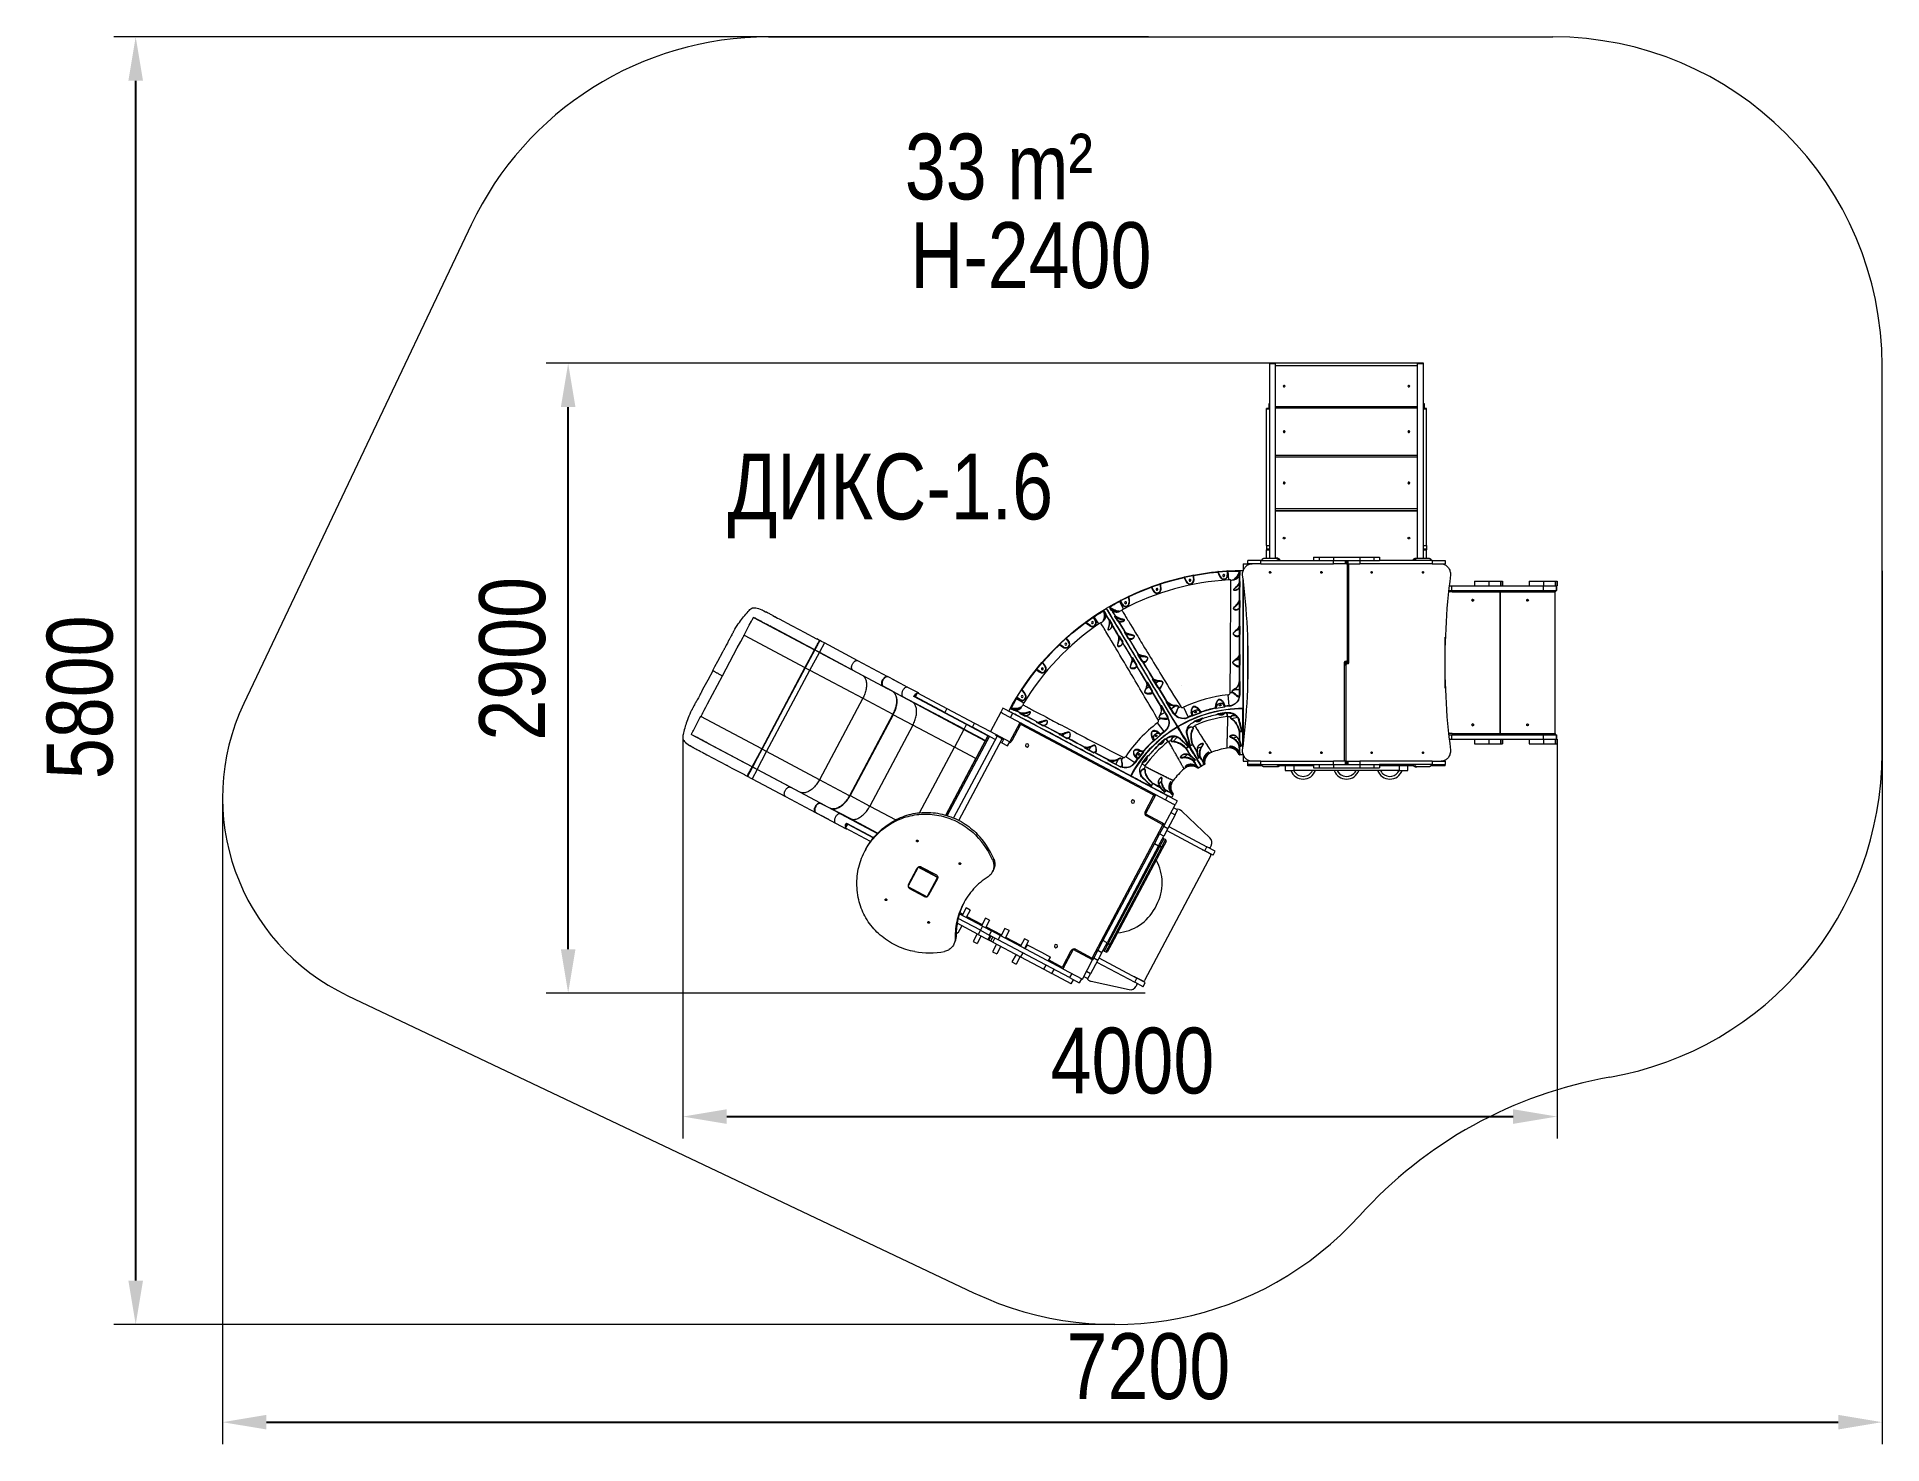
# Model space of a CAD drawing. Header units: millimetres. Extents: x -4952 to 3454, y -3329 to 3085.
import ezdxf

# ---------------------------------------------------------------- set-up
doc = ezdxf.new("R2010")
doc.units = ezdxf.units.MM
for name, color, linetype in [('DIKOM_АРТИКУЛ', 7, 'Continuous'), ('DIKOM_ЗОНА', 80, 'Continuous'), ('DIKOM_ОБЪЕКТ', 7, 'Continuous'), ('DIKOM_РАЗМЕР_ЗОНА', 7, 'Continuous'), ('DIKOM_РАЗМЕР_ОБЪЕКТА', 7, 'Continuous')]:
    doc.layers.add(name, color=color, linetype=linetype)
doc.styles.add('style1', font='arial.ttf', dxfattribs={"width": 0.8})
doc.dimstyles.new('1-50', dxfattribs={"dimtxt": 300, "dimasz": 200, "dimexe": 100, "dimexo": 0, "dimgap": 100, "dimtad": 1, "dimtxsty": 'style1', "dimcen": 200, "dimclrd": 7, "dimclre": 7, "dimclrt": 7, "dimadec": 1, "dimazin": 2, "dimtfac": 1, "dimtmove": 0, "dimatfit": 2, "dimfxl": 0, "dimlwd": 25, "dimlwe": 18, "dimarcsym": 0})

msp = doc.modelspace()

# ---------------------------------------------------------------- texts
at = {"layer": 'DIKOM_АРТИКУЛ', "insert": (-1805.666, 1186.029), "char_height": 300, "attachment_point": 1, "style": 'style1'}
msp.add_mtext_dynamic_manual_height_columns('ДИКС-1.6', width=1632.72199, gutter_width=20, heights=[0], dxfattribs=at)
at = {"layer": 'DIKOM_РАЗМЕР_ОБЪЕКТА', "insert": (-998.035, 2644.372), "char_height": 300, "attachment_point": 1, "style": 'style1'}
msp.add_mtext_dynamic_manual_height_columns('33 m²', width=5405.47657, gutter_width=20, heights=[0], dxfattribs=at)
at = {"layer": 'DIKOM_РАЗМЕР_ОБЪЕКТА', "insert": (-973.896, 2240.571), "char_height": 300, "width": 1145.9061, "attachment_point": 1, "style": 'style1'}
msp.add_mtext('H-2400', dxfattribs=at)

# ---------------------------------------------------------------- blocks, each defined once
blk = doc.blocks.new('*D0')
at = {"layer": 'Defpoints', "color": 0, "transparency": 16777216}
for p in [(-2531.9, 1597.7), (1364.3, 1597.7), (96.7, -1272.9)]:
    blk.add_point(p, dxfattribs=at)
at = {"layer": 'DIKOM_РАЗМЕР_ОБЪЕКТА', "color": 7, "lineweight": 18, "transparency": 16777216}
for p, q in [((1364.3, 1597.7), (-2631.9, 1597.7)), ((96.7, -1272.9), (-2631.9, -1272.9))]:
    blk.add_line(p, q, dxfattribs=at)
at = {"layer": 'DIKOM_РАЗМЕР_ОБЪЕКТА', "color": 7, "lineweight": 25, "transparency": 16777216}
blk.add_line((-2531.9, -1072.9), (-2531.9, 1397.7), dxfattribs=at)
at = {"layer": 'DIKOM_РАЗМЕР_ОБЪЕКТА', "color": 7, "transparency": 16777216}
for points in [[(-2565.2, 1397.7), (-2498.6, 1397.7), (-2531.9, 1597.7)], [(-2565.2, -1072.9), (-2498.6, -1072.9), (-2531.9, -1272.9)]]:
    blk.add_solid(points, dxfattribs=at)
at = {"layer": 'DIKOM_РАЗМЕР_ОБЪЕКТА', "color": 7, "transparency": 16777216, "insert": (-2785.1, 250.7), "char_height": 300, "attachment_point": 5, "rotation": 90, "style": 'style1'}
blk.add_mtext('2900', dxfattribs=at)
blk = doc.blocks.new('*D1')
at = {"layer": 'Defpoints', "color": 0, "transparency": 16777216}
for p in [(-2009.5, -99.6), (1973.4, -116.4), (1973.4, -1835.8)]:
    blk.add_point(p, dxfattribs=at)
at = {"layer": 'DIKOM_РАЗМЕР_ОБЪЕКТА', "color": 7, "lineweight": 18, "transparency": 16777216}
for p, q in [((-2009.5, -99.6), (-2009.5, -1935.8)), ((1973.4, -116.4), (1973.4, -1935.8))]:
    blk.add_line(p, q, dxfattribs=at)
at = {"layer": 'DIKOM_РАЗМЕР_ОБЪЕКТА', "color": 7, "lineweight": 25, "transparency": 16777216}
blk.add_line((-1809.5, -1835.8), (1773.4, -1835.8), dxfattribs=at)
at = {"layer": 'DIKOM_РАЗМЕР_ОБЪЕКТА', "color": 7, "transparency": 16777216}
for points in [[(-1809.5, -1802.5), (-1809.5, -1869.1), (-2009.5, -1835.8)], [(1773.4, -1802.5), (1773.4, -1869.1), (1973.4, -1835.8)]]:
    blk.add_solid(points, dxfattribs=at)
at = {"layer": 'DIKOM_РАЗМЕР_ОБЪЕКТА', "color": 7, "transparency": 16777216, "insert": (39, -1582.6), "char_height": 300, "attachment_point": 5, "style": 'style1'}
blk.add_mtext('4000', dxfattribs=at)
blk = doc.blocks.new('*D2')
at = {"layer": 'Defpoints', "color": 0, "transparency": 16777216}
for p in [(3454.3, 651.6), (-4106.6, -381.7), (3454.3, -3228.7)]:
    blk.add_point(p, dxfattribs=at)
at = {"layer": 'DIKOM_РАЗМЕР_ЗОНА', "color": 7, "lineweight": 18, "transparency": 16777216}
for p, q in [((3454.3, 651.6), (3454.3, -3328.7)), ((-4106.6, -381.7), (-4106.6, -3328.7))]:
    blk.add_line(p, q, dxfattribs=at)
at = {"layer": 'DIKOM_РАЗМЕР_ЗОНА', "color": 7, "lineweight": 25, "transparency": 16777216}
blk.add_line((-3906.6, -3228.7), (3254.3, -3228.7), dxfattribs=at)
at = {"layer": 'DIKOM_РАЗМЕР_ЗОНА', "color": 7, "transparency": 16777216}
for points in [[(-3906.6, -3195.3), (-3906.6, -3262), (-4106.6, -3228.7)], [(3254.3, -3195.3), (3254.3, -3262), (3454.3, -3228.7)]]:
    blk.add_solid(points, dxfattribs=at)
at = {"layer": 'DIKOM_РАЗМЕР_ЗОНА', "color": 7, "transparency": 16777216, "insert": (111.6, -2975.5), "char_height": 300, "attachment_point": 5, "style": 'style1'}
blk.add_mtext('7200', dxfattribs=at)
blk = doc.blocks.new('*D3')
at = {"layer": 'Defpoints', "color": 0, "transparency": 16777216}
for p in [(-4502.3, 3085.2), (111.4, 3085.2), (-41.3, -2783.7)]:
    blk.add_point(p, dxfattribs=at)
at = {"layer": 'DIKOM_РАЗМЕР_ЗОНА', "color": 7, "lineweight": 18, "transparency": 16777216}
for p, q in [((111.4, 3085.2), (-4602.3, 3085.2)), ((-41.3, -2783.7), (-4602.3, -2783.7))]:
    blk.add_line(p, q, dxfattribs=at)
at = {"layer": 'DIKOM_РАЗМЕР_ЗОНА', "color": 7, "lineweight": 25, "transparency": 16777216}
blk.add_line((-4502.3, -2583.7), (-4502.3, 2885.2), dxfattribs=at)
at = {"layer": 'DIKOM_РАЗМЕР_ЗОНА', "color": 7, "transparency": 16777216}
for points in [[(-4535.6, 2885.2), (-4468.9, 2885.2), (-4502.3, 3085.2)], [(-4535.6, -2583.7), (-4468.9, -2583.7), (-4502.3, -2783.7)]]:
    blk.add_solid(points, dxfattribs=at)
at = {"layer": 'DIKOM_РАЗМЕР_ЗОНА', "color": 7, "transparency": 16777216, "insert": (-4755.4, 75.2), "char_height": 300, "attachment_point": 5, "rotation": 90, "style": 'style1'}
blk.add_mtext('5800', dxfattribs=at)

# ---------------------------------------------------------------- dimensions: what is measured, and where the dimension line sits
at = {"layer": 'DIKOM_РАЗМЕР_ЗОНА'}
dim = msp.add_linear_dim(base=(-4502.263, 3085.229), p1=(-41.264, -2783.739), p2=(111.434, 3085.229), angle=90, text='5800', dimstyle='1-50', dxfattribs=at)
dim.commit()
dim.dimension.update_dxf_attribs({"geometry": '*D3', "text_midpoint": (-4502.263, 75.219), "dimtype": 160})
dim = msp.add_linear_dim(base=(3454.29, -3228.679), p1=(-4106.578, -381.726), p2=(3454.29, 651.616), text='7200', dimstyle='1-50', dxfattribs=at)
dim.commit()
dim.dimension.update_dxf_attribs({"geometry": '*D2', "text_midpoint": (111.645, -3228.679), "dimtype": 160})
at = {"layer": 'DIKOM_РАЗМЕР_ОБЪЕКТА'}
dim = msp.add_linear_dim(base=(-2531.915, 1597.721), p1=(96.736, -1272.855), p2=(1364.286, 1597.721), angle=90, text='2900', dimstyle='1-50', dxfattribs=at)
dim.commit()
dim.dimension.update_dxf_attribs({"geometry": '*D0', "text_midpoint": (-2531.915, 250.694), "dimtype": 160})
dim = msp.add_linear_dim(base=(1973.401, -1835.802), p1=(-2009.521, -99.572), p2=(1973.401, -116.39), text='4000', dimstyle='1-50', dxfattribs=at)
dim.commit()
dim.dimension.update_dxf_attribs({"geometry": '*D1', "text_midpoint": (39.042, -1835.802), "dimtype": 160})

# ---------------------------------------------------------------- linework, layer by layer
at = {"layer": 'DIKOM_ЗОНА', "color": 3, "lineweight": 15}
for p, q in [((-1619.094, 3085.229), (1954.29, 3085.229)), ((-2974.097, 2228.632), (-4009.913, 47.21)), ((3454.29, -179.046), (3454.29, 1585.229)), ((-3535.513, -1285.061), (-684.666, -2638.742))]:
    msp.add_line(p, q, dxfattribs=at)
for centre, radius, start, end in [((-1619.094, 1585.229), 1500, 90, 154.6), ((1954.29, 1585.229), 1500, 0, 90), ((-3106.578, -381.726), 1000, 154.6, 244.6), ((1954.29, -179.046), 1500, 279.9511316, 0), ((2559.119, -3626.39), 2000, 99.9511316, 137.9847185), ((-41.264, -1283.739), 1500, 244.6, 317.9847185)]:
    msp.add_arc(centre, radius, start, end, dxfattribs=at)
at = {"layer": 'DIKOM_ОБЪЕКТ', "color": 7, "linetype": 'Continuous', "lineweight": 15}
for p, q in [((691.286, 1597.721), (664.286, 1597.721)), ((664.286, 1596.541), (664.286, 1597.721)), ((691.286, 1596.541), (691.286, 1597.721)), ((1364.286, 1597.721), (1337.286, 1597.721)), ((1337.286, 1596.541), (1337.286, 1597.721)), ((1364.286, 1596.541), (1364.286, 1597.721)), ((664.286, 1596.541), (691.286, 1596.541)), ((664.286, 708.61), (664.286, 1596.541)), ((691.286, 708.61), (691.286, 1596.541)), ((1337.286, 1585.229), (691.286, 1585.229)), ((1337.286, 1596.541), (1364.286, 1596.541)), ((1337.286, 708.61), (1337.286, 1596.541)), ((1364.286, 708.61), (1364.286, 1596.541)), ((664.286, 1390.817), (649.286, 1390.817)), ((649.286, 1390.081), (649.286, 1390.817)), ((649.286, 1390.081), (664.286, 1390.081)), ((649.286, 767.064), (649.286, 1390.081)), ((661.286, 1390.817), (661.286, 1413.61)), ((661.286, 1413.61), (664.286, 1413.61)), ((691.286, 1401.191), (1337.286, 1401.191)), ((1337.286, 1392.503), (691.286, 1392.503)), ((1364.286, 1413.61), (1367.286, 1413.61)), ((1379.286, 1390.817), (1364.286, 1390.817)), ((1364.286, 1390.081), (1379.286, 1390.081)), ((1367.286, 1413.61), (1367.286, 1390.817)), ((1379.286, 1390.081), (1379.286, 1390.817)), ((1379.286, 767.064), (1379.286, 1390.081)), ((691.286, 1179.214), (1337.286, 1179.214)), ((1337.286, 1169.424), (691.286, 1169.424)), ((691.286, 934.938), (1337.286, 934.938)), ((691.286, 925.575), (1337.286, 925.575)), ((1337.286, 924.414), (691.286, 924.414)), ((649.286, 767.064), (664.286, 767.064)), ((649.286, 767.064), (649.286, 752.266)), ((1364.286, 767.064), (1379.286, 767.064)), ((1379.286, 767.064), (1379.286, 752.266)), ((543.286, 683.61), (564.286, 683.61)), ((543.286, 683.61), (543.286, 651.863)), ((564.286, 683.61), (564.286, 698.61)), ((624.341, 698.61), (564.286, 698.61)), ((564.286, 683.61), (564.286, 698.61)), ((564.286, 683.61), (564.286, 678.358)), ((624.341, 683.61), (564.286, 683.61)), ((624.341, 683.61), (624.341, 698.61)), ((624.341, 698.61), (864.648, 698.61)), ((624.341, 683.61), (954.341, 683.61)), ((637.754, 708.61), (694.063, 708.61)), ((649.286, 752.266), (664.286, 752.266)), ((649.286, 752.266), (649.286, 746.742)), ((649.286, 708.61), (649.286, 746.742)), ((649.286, 746.742), (664.286, 746.742)), ((701.556, 708.61), (694.063, 708.61)), ((864.286, 713.61), (864.286, 698.61)), ((864.286, 713.61), (889.309, 713.61)), ((864.286, 713.61), (864.286, 698.61)), ((864.648, 698.61), (889.309, 698.61)), ((889.309, 713.61), (889.309, 698.61)), ((889.309, 713.61), (954.341, 713.61)), ((889.309, 698.61), (954.341, 698.61)), ((954.341, 713.61), (954.341, 698.61)), ((954.341, 713.61), (1074.231, 713.61)), ((954.341, 698.61), (1074.231, 698.61)), ((954.341, 683.61), (954.341, 698.61)), ((1009.068, 683.61), (954.341, 683.61)), ((1009.068, 683.61), (1009.068, 698.61)), ((1014.286, 683.61), (1009.068, 683.61)), ((1014.286, 698.61), (1014.286, 683.61)), ((1014.286, 683.61), (1014.286, 698.61)), ((1014.286, 683.61), (1019.503, 683.61)), ((1016.756, 683.61), (1016.756, 244.61)), ((1019.503, 698.61), (1019.503, 683.61)), ((1019.503, 683.61), (1074.231, 683.61)), ((1024.938, 234.61), (1024.938, 683.61)), ((1074.231, 713.61), (1074.231, 698.61)), ((1074.231, 713.61), (1139.263, 713.61)), ((1074.231, 698.61), (1139.263, 698.61)), ((1074.231, 698.61), (1074.231, 683.61)), ((1404.231, 683.61), (1074.231, 683.61)), ((1139.263, 713.61), (1139.263, 698.61)), ((1139.263, 713.61), (1164.286, 713.61)), ((1139.263, 698.61), (1163.924, 698.61)), ((1404.231, 698.61), (1163.924, 698.61)), ((1164.286, 713.61), (1164.286, 698.61)), ((1164.286, 713.61), (1164.286, 698.61)), ((1327.042, 708.61), (1334.542, 708.61)), ((1334.542, 708.61), (1390.834, 708.61)), ((1364.286, 752.266), (1379.286, 752.266)), ((1364.286, 746.742), (1379.286, 746.742)), ((1379.286, 752.266), (1379.286, 746.742)), ((1379.286, 708.61), (1379.286, 746.742)), ((1404.231, 698.61), (1404.231, 683.61)), ((1404.231, 698.61), (1464.286, 698.61)), ((1404.231, 683.61), (1464.286, 683.61)), ((1464.286, 698.61), (1464.286, 683.61)), ((1464.286, 678.354), (1464.286, 683.61)), ((127.508, 579.665), (164.175, 592.421)), ((127.852, 578.726), (164.488, 591.472)), ((164.175, 592.421), (164.488, 591.472)), ((164.488, 591.472), (164.503, 591.337)), ((164.993, 591.389), (164.503, 591.337)), ((164.503, 591.337), (165.165, 584.722)), ((164.95, 591.795), (164.993, 591.389)), ((164.993, 591.389), (167.444, 591.65)), ((164.993, 591.389), (165.662, 584.775)), ((167.062, 593.27), (167.373, 592.321)), ((167.373, 592.321), (167.444, 591.65)), ((273.654, 622.831), (273.876, 621.857)), ((273.876, 621.857), (274.161, 621.245)), ((274.161, 621.245), (276.396, 622.284)), ((276.396, 622.284), (276.224, 622.654)), ((276.843, 622.491), (276.396, 622.284)), ((279.229, 616.27), (276.396, 622.284)), ((276.566, 623.589), (314.565, 631.54)), ((276.566, 623.589), (276.786, 622.615)), ((276.786, 622.615), (314.754, 630.559)), ((276.843, 622.491), (276.786, 622.615)), ((279.682, 616.481), (276.843, 622.491)), ((279.682, 616.481), (279.229, 616.27)), ((286.03, 601.632), (279.229, 616.27)), ((286.484, 601.843), (279.682, 616.481)), ((286.484, 601.843), (286.03, 601.632)), ((314.565, 631.54), (314.754, 630.559)), ((314.754, 630.559), (314.808, 630.051)), ((315.298, 630.103), (314.808, 630.051)), ((314.808, 630.051), (315.457, 623.561)), ((315.236, 630.689), (315.298, 630.103)), ((315.298, 630.103), (317.749, 630.364)), ((315.298, 630.103), (315.954, 623.614)), ((315.457, 623.561), (315.954, 623.614)), ((315.457, 623.561), (316.872, 610.271)), ((315.954, 623.614), (317.369, 610.323)), ((316.872, 610.271), (317.369, 610.323)), ((317.493, 632.004), (317.679, 631.022)), ((317.679, 631.022), (317.749, 630.364)), ((426.485, 647.612), (426.582, 646.617)), ((426.582, 646.617), (426.877, 645.983)), ((426.877, 645.983), (429.112, 647.022)), ((429.112, 647.022), (429.015, 647.23)), ((429.112, 647.022), (429.344, 647.13)), ((432.048, 640.785), (429.112, 647.022)), ((429.344, 647.13), (429.663, 647.007)), ((429.569, 648.002), (469.065, 651.079)), ((429.569, 648.002), (429.663, 647.007)), ((429.663, 647.007), (469.126, 650.082)), ((432.502, 640.996), (429.663, 647.007)), ((432.502, 640.996), (432.048, 640.785)), ((440.175, 623.296), (432.048, 640.785)), ((440.628, 623.507), (432.502, 640.996)), ((440.628, 623.507), (440.175, 623.296)), ((469.065, 651.079), (469.126, 650.082)), ((469.126, 650.082), (469.221, 649.196)), ((469.711, 649.248), (469.221, 649.196)), ((469.221, 649.196), (469.868, 642.721)), ((469.629, 650.022), (469.711, 649.248)), ((469.711, 649.248), (472.162, 649.51)), ((469.711, 649.248), (470.365, 642.774)), ((469.868, 642.721), (470.365, 642.774)), ((469.868, 642.721), (471.017, 631.934)), ((470.365, 642.774), (471.514, 631.987)), ((471.017, 631.934), (471.514, 631.987)), ((472.033, 651.164), (475.23, 651.348)), ((472.033, 651.164), (472.092, 650.166)), ((472.092, 650.166), (475.286, 650.351)), ((472.092, 650.166), (472.162, 649.51)), ((472.162, 649.51), (475.286, 649.69)), ((475.23, 651.348), (475.286, 650.351)), ((475.286, 649.69), (475.286, 650.351)), ((477.516, 610.132), (475.286, 649.69)), ((505.574, 612.062), (505.097, 611.838)), ((525.288, 631.355), (525.236, 630.963)), ((525.499, 592.704), (525.503, 592.704)), ((525.503, 592.704), (527.286, 597.697)), ((527.286, 592.704), (525.503, 592.704)), ((526.114, 640.217), (526.118, 640.217)), ((526.118, 640.217), (527.286, 643.801)), ((527.286, 640.217), (526.118, 640.217)), ((527.286, 643.801), (527.354, 646.529)), ((527.286, 640.217), (527.286, 643.801)), ((527.286, 632.676), (527.286, 640.217)), ((527.286, 597.697), (527.366, 601.33)), ((527.286, 592.704), (527.286, 597.697)), ((527.286, 577.485), (527.286, 592.704)), ((527.786, 646.988), (527.786, 632.452)), ((527.786, 601.339), (527.786, 577.592)), ((543.286, 610.202), (543.286, -142.983)), ((1597.878, 604.61), (1597.878, 583.61)), ((1597.878, 604.61), (1662.716, 604.61)), ((1662.716, 604.61), (1662.716, 583.61)), ((1662.716, 604.61), (1716.259, 604.61)), ((1716.259, 604.61), (1716.259, 583.61)), ((1716.259, 604.61), (1725.102, 604.61)), ((1725.102, 604.61), (1725.102, 583.61)), ((1725.102, 604.61), (1725.104, 604.61)), ((1725.104, 604.61), (1725.104, 583.61)), ((1725.104, 604.61), (1725.11, 604.61)), ((1725.11, 583.61), (1725.11, 604.61)), ((1846.169, 604.61), (1846.169, 583.61)), ((1846.169, 604.61), (1911.007, 604.61)), ((1911.007, 604.61), (1911.007, 583.61)), ((1911.007, 604.61), (1964.55, 604.61)), ((1964.55, 604.61), (1964.55, 583.61)), ((1964.55, 604.61), (1973.393, 604.61)), ((1973.393, 604.61), (1973.393, 583.61)), ((1973.393, 604.61), (1973.395, 604.61)), ((1973.395, 604.61), (1973.395, 583.61)), ((1973.395, 604.61), (1973.401, 604.61)), ((1973.401, 583.61), (1973.401, 604.61)), ((-20.41, 513.895), (-17.575, 515.383)), ((-20.41, 513.895), (-19.944, 513.011)), ((-19.944, 513.011), (-17.112, 514.498)), ((-19.944, 513.011), (-19.604, 512.445)), ((-19.604, 512.445), (-16.834, 513.899)), ((-19.604, 512.445), (-1.142, 477.388)), ((-17.575, 515.383), (-17.112, 514.498)), ((-17.112, 514.498), (-16.834, 513.899)), ((-16.834, 513.899), (-14.598, 514.938)), ((-14.988, 516.84), (20.453, 534.544)), ((-14.988, 516.84), (-14.527, 515.953)), ((-14.598, 514.938), (-14.926, 515.643)), ((-14.151, 515.145), (-14.598, 514.938)), ((-11.825, 509.051), (-14.598, 514.938)), ((-14.527, 515.953), (20.885, 533.643)), ((-14.151, 515.145), (-14.527, 515.953)), ((-11.371, 509.262), (-14.151, 515.145)), ((-11.371, 509.262), (-11.825, 509.051)), ((-7.295, 499.302), (-11.825, 509.051)), ((-6.842, 499.513), (-11.371, 509.262)), ((20.453, 534.544), (20.885, 533.643)), ((20.885, 533.643), (21.095, 533.912)), ((20.885, 533.643), (21.547, 527.028)), ((21.095, 533.912), (21.349, 533.939)), ((21.324, 534.168), (21.349, 533.939)), ((21.349, 533.939), (23.8, 534.2)), ((21.349, 533.939), (22.044, 527.081)), ((22.044, 527.081), (21.547, 527.028)), ((21.547, 527.028), (23.579, 507.949)), ((22.044, 527.081), (24.076, 508.002)), ((23.296, 535.798), (23.726, 534.896)), ((23.579, 507.949), (24.076, 508.002)), ((23.726, 534.896), (23.8, 534.2)), ((124.76, 578.555), (125.106, 577.617)), ((125.106, 577.617), (125.384, 577.017)), ((125.384, 577.017), (127.62, 578.055)), ((127.62, 578.055), (127.372, 578.59)), ((127.508, 579.665), (127.852, 578.726)), ((128.067, 578.263), (127.62, 578.055)), ((130.4, 572.156), (127.62, 578.055)), ((128.067, 578.263), (127.852, 578.726)), ((130.853, 572.366), (128.067, 578.263)), ((130.853, 572.366), (130.4, 572.156)), ((136.032, 560.034), (130.4, 572.156)), ((136.485, 560.245), (130.853, 572.366)), ((136.485, 560.245), (136.032, 560.034)), ((165.165, 584.722), (165.662, 584.775)), ((165.165, 584.722), (166.874, 568.672)), ((165.662, 584.775), (167.371, 568.725)), ((166.874, 568.672), (167.371, 568.725)), ((525.293, 576.006), (525.128, 575.164)), ((525.344, 576.029), (525.243, 575.571)), ((527.286, 512.247), (527.362, 515.174)), ((527.286, 503.408), (527.286, 512.247)), ((527.786, 514.843), (527.786, 484.523)), ((1495.036, 556.61), (1479.121, 556.61)), ((1479.762, 562.61), (1491.848, 562.61)), ((1482.101, 583.61), (1491.848, 583.61)), ((1491.848, 583.61), (1491.848, 562.61)), ((1491.848, 583.61), (1889.673, 583.61)), ((1491.848, 562.61), (1910.754, 562.61)), ((1495.036, 562.61), (1495.036, 556.61)), ((1495.036, 556.61), (1516.593, 556.61)), ((1516.593, 562.61), (1516.593, 556.61)), ((1516.593, 556.61), (1932.01, 556.61)), ((1714.283, -89.39), (1714.283, 556.61)), ((1714.283, -89.39), (1714.283, 556.61)), ((1714.286, 556.61), (1714.286, -89.39)), ((1889.673, 583.61), (1911.007, 583.61)), ((1910.754, 583.61), (1910.754, 562.61)), ((1910.754, 562.61), (1970.038, 562.61)), ((1911.007, 583.61), (1964.55, 583.61)), ((1932.01, 562.61), (1932.01, 556.61)), ((1932.01, 556.61), (1963.124, 556.61)), ((1964.286, 556.61), (1963.124, 556.61)), ((1964.286, 562.61), (1964.286, 556.61)), ((1964.286, -89.39), (1964.286, 556.61)), ((1964.286, 556.61), (1964.286, 556.61)), ((1964.286, -89.39), (1964.286, 556.61)), ((1964.287, 556.61), (1964.286, 556.61)), ((1964.287, 562.61), (1964.287, 556.61)), ((1964.55, 583.61), (1970.118, 583.61)), ((1970.038, 583.61), (1970.038, 562.61)), ((1970.038, 562.61), (1972.783, 562.61)), ((1970.118, 583.61), (1972.779, 583.61)), ((1972.783, 562.61), (1972.783, 583.61)), ((1972.783, 583.61), (1973.393, 583.61)), ((1973.393, 583.61), (1973.395, 583.61)), ((1973.395, 583.61), (1973.401, 583.61)), ((-1706.842, 403.242), (-1697.159, 421.453)), ((-1697.159, 421.453), (-1694.918, 425.668)), ((-1688.195, 438.312), (-1688.186, 438.329)), ((-1687.56, 439.5), (-1687.564, 439.498)), ((-1687.564, 439.498), (-1409.874, 291.848)), ((-1687.499, 439.489), (-1687.56, 439.5)), ((-1687.074, 439.305), (-1687.499, 439.489)), ((-1646.62, 472.302), (-1647.269, 472.6)), ((-1589.588, 442.318), (-1590.599, 442.87)), ((-1587.652, 441.261), (-1589.588, 442.318)), ((-174.496, 417.407), (-142.227, 440.387)), ((-173.903, 416.602), (-141.66, 439.563)), ((-142.227, 440.387), (-141.66, 439.563)), ((-141.66, 439.563), (-141.123, 438.853)), ((-141.199, 439.771), (-140.73, 439.15)), ((-140.73, 439.15), (-141.123, 438.853)), ((-141.123, 438.853), (-137.233, 433.636)), ((-140.73, 439.15), (-138.763, 440.636)), ((-140.73, 439.15), (-136.835, 433.937)), ((-139.726, 441.988), (-137.081, 443.792)), ((-139.726, 441.988), (-139.162, 441.163)), ((-139.162, 441.163), (-136.519, 442.966)), ((-139.162, 441.163), (-138.763, 440.636)), ((-138.763, 440.636), (-136.179, 442.399)), ((-137.233, 433.636), (-136.835, 433.937)), ((-137.233, 433.636), (-130.693, 424.981)), ((-137.081, 443.792), (-136.519, 442.966)), ((-136.835, 433.937), (-130.294, 425.283)), ((-136.179, 442.399), (-136.519, 442.966)), ((-113.893, 409.641), (-136.179, 442.399)), ((-130.693, 424.981), (-130.294, 425.283)), ((-90.837, 425.746), (-91.13, 425.308)), ((-88.573, 464.134), (-89.919, 466.507)), ((-89.786, 467.123), (-82.299, 454.663)), ((-87.728, 460.46), (-88.573, 464.134)), ((-86.727, 461.061), (-88.573, 464.134)), ((-87.731, 460.458), (-87.728, 460.46)), ((-86.727, 461.061), (-87.728, 460.46)), ((-82.843, 454.598), (-86.727, 461.061)), ((-83.875, 452.437), (-83.718, 452.074)), ((243.86, -58.062), (-79.394, 479.924)), ((243.86, -58.062), (-79.394, 479.924)), ((-64.828, 424.615), (-66.63, 427.771)), ((-66.275, 427.994), (-54.044, 407.639)), ((-63.784, 419.417), (-64.828, 424.615)), ((-62.256, 420.335), (-64.828, 424.615)), ((-62.256, 420.335), (-63.784, 419.417)), ((-55.727, 470.629), (-63.214, 483.09)), ((-62.607, 482.918), (-61.144, 480.615)), ((-54.418, 407.29), (-62.256, 420.335)), ((-61.144, 480.615), (-58.297, 478.144)), ((-61.144, 480.615), (-59.298, 477.543)), ((-59.298, 477.543), (-58.297, 478.144)), ((-59.298, 477.543), (-55.409, 471.071)), ((-58.297, 478.144), (-58.294, 478.146)), ((-52.812, 470.705), (-53.049, 470.947)), ((-27.472, 423.605), (-39.703, 443.96)), ((-39.338, 444.169), (-37.398, 441.096)), ((-37.398, 441.096), (-33.299, 437.734)), ((-37.398, 441.096), (-34.827, 436.816)), ((-34.827, 436.816), (-33.299, 437.734)), ((-34.827, 436.816), (-26.969, 423.739)), ((-33.299, 437.734), (-33.295, 437.737)), ((-25.662, 464.645), (-26.142, 464.596)), ((-24.252, 423.183), (-24.572, 423.523)), ((-23.72, 422.684), (-24.515, 423.529)), ((-6.842, 499.513), (-7.295, 499.302)), ((522.566, 503.41), (522.573, 503.408)), ((527.286, 503.408), (522.573, 503.408)), ((525.312, 482.661), (525.115, 481.77)), ((525.363, 482.712), (525.298, 482.568)), ((527.286, 484.217), (527.286, 503.408)), ((-1730.984, 357.837), (-1731.271, 357.298)), ((-1730.755, 358.269), (-1730.984, 357.837)), ((-1730.755, 358.269), (-1727.392, 364.594)), ((-1730.755, 358.269), (-1453.065, 210.618)), ((-1727.392, 364.594), (-1721.016, 376.585)), ((-1721.016, 376.585), (-1709.849, 397.587)), ((-1709.849, 397.587), (-1706.842, 403.242)), ((-1608.442, 397.998), (-1613.16, 400.507)), ((-1595.821, 391.288), (-1608.442, 397.998)), ((-1457.048, 317.501), (-1595.821, 391.288)), ((-1399.969, 341.546), (-1399.267, 341.171)), ((-1387.115, 334.69), (-1399.273, 341.16)), ((-293.072, 317.679), (-264.596, 344.065)), ((-292.381, 316.957), (-263.928, 343.321)), ((-264.596, 344.065), (-263.928, 343.321)), ((-263.928, 343.321), (-263.62, 342.914)), ((-263.227, 343.211), (-263.62, 342.914)), ((-263.62, 342.914), (-259.722, 337.685)), ((-263.582, 343.681), (-263.227, 343.211)), ((-263.227, 343.211), (-261.26, 344.697)), ((-263.227, 343.211), (-259.323, 337.987)), ((-262.325, 345.971), (-261.659, 345.225)), ((-261.659, 345.225), (-261.26, 344.697)), ((-259.722, 337.685), (-259.323, 337.987)), ((-259.722, 337.685), (-251.663, 327.022)), ((-259.323, 337.987), (-251.264, 327.323)), ((-176.939, 415.484), (-176.344, 414.682)), ((-176.344, 414.682), (-175.764, 414.29)), ((-175.764, 414.29), (-174.383, 416.331)), ((-174.383, 416.331), (-174.574, 416.46)), ((-174.496, 417.407), (-173.903, 416.602)), ((-174.383, 416.331), (-174.24, 416.543)), ((-168.654, 412.498), (-174.383, 416.331)), ((-174.24, 416.543), (-173.903, 416.602)), ((-168.374, 412.912), (-173.903, 416.602)), ((-168.374, 412.912), (-168.654, 412.498)), ((-152.681, 401.692), (-168.654, 412.498)), ((-152.401, 402.106), (-168.374, 412.912)), ((-152.401, 402.106), (-152.681, 401.692)), ((-63.788, 419.415), (-63.784, 419.417)), ((-55.364, 404.996), (-55.072, 404.189)), ((-55.333, 405.042), (-55.183, 404.598)), ((-20.818, 351.37), (-22.26, 353.918)), ((-21.726, 353.853), (-6.11, 327.863)), ((-16.266, 343.794), (-20.818, 351.37)), ((-20.312, 341.364), (-20.305, 341.367)), ((-16.266, 343.794), (-20.305, 341.367)), ((-6.381, 327.344), (-16.266, 343.794)), ((20.462, 343.829), (4.846, 369.819)), ((5.039, 370.321), (6.612, 367.851)), ((6.612, 367.851), (11.164, 360.275)), ((11.164, 360.275), (15.203, 362.702)), ((11.164, 360.275), (21.067, 343.794)), ((15.203, 362.702), (15.209, 362.707)), ((23.603, 343.433), (23.472, 343.524)), ((24.171, 342.843), (23.541, 343.508)), ((527.286, 383.101), (517.839, 383.101)), ((525.349, 359.816), (525.288, 359.675)), ((527.286, 396.87), (527.354, 399.365)), ((527.286, 383.101), (527.286, 396.87)), ((527.286, 361.367), (527.286, 383.101)), ((527.786, 398.706), (527.786, 361.914)), ((527.786, 361.914), (527.803, 361.97)), ((564.286, 117.601), (564.286, 349.619)), ((1464.286, 117.436), (1464.286, 349.784)), ((-1829.343, 172.851), (-1761.406, 300.622)), ((-1409.874, 291.848), (-1453.065, 210.618)), ((-1452.44, 210.286), (-1409.112, 291.775)), ((-1408.456, 291.66), (-1451.882, 209.989)), ((-1451.44, 209.755), (-1408.25, 290.984)), ((-1430.625, 198.687), (-1387.435, 279.917)), ((-1409.638, 292.292), (-1409.874, 291.848)), ((-1409.502, 292.546), (-1409.555, 292.447)), ((-1409.112, 291.775), (-1408.876, 292.219)), ((-1409.112, 291.775), (-1407.786, 292.18)), ((-1408.876, 292.219), (-1407.636, 292.598)), ((-1408.22, 292.105), (-1408.456, 291.66)), ((-1408.25, 290.984), (-1408.013, 291.429)), ((-1408.25, 290.984), (-1387.435, 279.917)), ((-1407.963, 291.523), (-1408.013, 291.429)), ((-1408.013, 291.429), (-1387.198, 280.361)), ((-1387.435, 279.917), (-1387.198, 280.361)), ((-1387.435, 279.917), (-1192.685, 176.367)), ((-1387.11, 334.699), (-1387.205, 334.536)), ((-1364.664, 322.742), (-1387.198, 280.361)), ((-1387.198, 280.361), (-1235.267, 199.578)), ((-1378.785, 330.264), (-1387.11, 334.699)), ((-1386.716, 333.951), (-1386.624, 334.109)), ((-1386.262, 332.925), (-1386.624, 334.109)), ((-1377.025, 329.315), (-1385.479, 333.81)), ((-1378.785, 330.264), (-1378.668, 330.173)), ((-1364.664, 322.742), (-1377.025, 329.315)), ((-1212.732, 241.959), (-1364.664, 322.742)), ((-295.178, 315.529), (-294.485, 314.808)), ((-294.485, 314.808), (-293.926, 314.43)), ((-293.926, 314.43), (-292.545, 316.472)), ((-293.072, 317.679), (-292.381, 316.957)), ((-292.545, 316.472), (-292.883, 316.701)), ((-292.269, 316.88), (-292.545, 316.472)), ((-287.02, 312.776), (-292.545, 316.472)), ((-292.269, 316.88), (-292.381, 316.957)), ((-286.74, 313.191), (-292.269, 316.88)), ((-286.74, 313.191), (-287.02, 312.776)), ((-273.651, 303.732), (-287.02, 312.776)), ((-273.371, 304.147), (-286.74, 313.191)), ((-273.371, 304.147), (-273.651, 303.732)), ((-251.663, 327.022), (-251.264, 327.323)), ((-7.271, 324.993), (-6.981, 324.128)), ((-7.254, 325.063), (-7.235, 324.906)), ((38.606, 252.473), (37.379, 254.646)), ((38.089, 254.304), (57.038, 222.767)), ((45.697, 240.671), (38.606, 252.473)), ((83.61, 238.733), (64.661, 270.27)), ((64.692, 271.057), (66.035, 268.954)), ((66.035, 268.954), (73.126, 257.152)), ((73.126, 257.152), (81.224, 262.017)), ((73.126, 257.152), (84.251, 238.638)), ((527.286, 267.588), (527.343, 269.781)), ((527.286, 246.293), (527.286, 267.588)), ((527.786, 268.734), (527.786, 223.572)), ((-1897.28, 45.08), (-1829.343, 172.851)), ((-1873.754, 195.827), (-1874.23, 194.924)), ((-1873.49, 196.325), (-1873.226, 196.821)), ((-1453.065, 210.618), (-1650.241, -160.217)), ((-1649.617, -160.549), (-1452.44, 210.286)), ((-1451.882, 209.989), (-1649.058, -160.846)), ((-1648.617, -161.081), (-1451.44, 209.755)), ((-1627.802, -172.148), (-1430.625, 198.687)), ((-1453.065, 210.618), (-1452.44, 210.286)), ((-1452.44, 210.286), (-1451.882, 209.989)), ((-1451.44, 209.755), (-1451.882, 209.989)), ((-1451.44, 209.755), (-1430.625, 198.687)), ((-1430.625, 198.687), (-1189.561, 70.511)), ((-1235.267, 199.578), (-1098.146, 126.669)), ((-1235.267, 199.578), (-1192.685, 176.367)), ((-1075.611, 169.05), (-1212.732, 241.959)), ((-1192.685, 176.367), (-1075.671, 114.149)), ((-1075.611, 169.05), (-1076.565, 169.426)), ((-1067.355, 164.661), (-1074.28, 168.343)), ((-400.001, 200.891), (-399.222, 200.265)), ((-399.222, 200.265), (-398.673, 199.894)), ((-398.673, 199.894), (-397.292, 201.936)), ((-398.216, 203.258), (-373.357, 233.077)), ((-398.216, 203.258), (-397.439, 202.63)), ((-397.292, 201.936), (-397.78, 202.266)), ((-397.439, 202.63), (-372.6, 232.424)), ((-397.016, 202.344), (-397.439, 202.63)), ((-397.016, 202.344), (-397.292, 201.936)), ((-391.871, 198.31), (-397.292, 201.936)), ((-391.59, 198.724), (-397.016, 202.344)), ((-391.59, 198.724), (-391.871, 198.31)), ((-380.8, 190.821), (-391.871, 198.31)), ((-380.52, 191.235), (-391.59, 198.724)), ((-380.52, 191.235), (-380.8, 190.821)), ((-373.357, 233.077), (-372.6, 232.424)), ((-372.6, 232.424), (-372.518, 232.316)), ((-372.124, 232.613), (-372.518, 232.316)), ((-372.518, 232.316), (-368.543, 226.987)), ((-372.37, 232.939), (-372.124, 232.613)), ((-372.124, 232.613), (-370.158, 234.099)), ((-372.124, 232.613), (-368.145, 227.289)), ((-371.32, 235.292), (-370.564, 234.638)), ((-370.564, 234.638), (-370.158, 234.099)), ((-368.543, 226.987), (-368.145, 227.289)), ((-368.543, 226.987), (-358.812, 214.11)), ((-368.145, 227.289), (-358.413, 214.412)), ((-358.812, 214.11), (-358.413, 214.412)), ((45.697, 240.671), (37.6, 235.805)), ((56.891, 222.041), (45.697, 240.671)), ((56.03, 219.714), (56.05, 219.562)), ((57.038, 222.767), (57.024, 222.823)), ((83.567, 238.772), (83.61, 238.733)), ((86.905, 238.099), (86.78, 238.189)), ((527.286, 246.293), (511.074, 246.293)), ((525.301, 221.098), (525.174, 220.325)), ((527.286, 222.887), (527.286, 246.293)), ((1003.761, 232.61), (1003.761, -216.39)), ((1011.254, 232.61), (1003.761, 232.61)), ((1005.641, 222.61), (1011.948, 222.61)), ((1011.558, 238.61), (1008.959, 238.61)), ((1009.644, 228.61), (1017.144, 228.61)), ((1011.254, 232.61), (1011.254, 228.61)), ((1019.051, 238.61), (1011.558, 238.61)), ((1011.948, -216.39), (1011.948, 222.61)), ((1022.959, 244.61), (1016.756, 244.61)), ((1017.144, 228.61), (1019.742, 228.61)), ((1017.438, 234.61), (1017.438, 238.61)), ((1017.438, 234.61), (1024.938, 234.61)), ((-1098.146, 126.669), (-1095.503, 125.228)), ((-1096.815, 125.961), (-1006.714, 78.054)), ((-1054.744, 102.458), (-1096.815, 125.961)), ((-984.18, 120.435), (-1067.355, 164.661)), ((-1054.744, 102.458), (-964.643, 54.551)), ((-1017.148, 137.965), (-1052.092, 156.545)), ((-936.27, 94.962), (-984.18, 120.435)), ((-941.829, 96.219), (-951.688, 77.677)), ((-950.012, 76.785), (-940.153, 95.327)), ((-941.829, 96.219), (-940.153, 95.327)), ((-940.153, 95.327), (-806.068, 24.033)), ((-935.772, 94.697), (-936.27, 94.962)), ((-935.73, 94.675), (-935.772, 94.697)), ((-488.002, 76.015), (-466.742, 109.444)), ((-487.15, 75.493), (-465.908, 108.894)), ((-466.742, 109.444), (-465.908, 108.894)), ((-465.908, 108.894), (-465.867, 109.233)), ((-465.908, 108.894), (-461.933, 103.565)), ((-465.867, 109.233), (-465.663, 109.387)), ((-465.801, 109.57), (-465.663, 109.387)), ((-465.663, 109.387), (-463.696, 110.873)), ((-465.663, 109.387), (-461.534, 103.867)), ((-464.95, 111.983), (-464.118, 111.431)), ((-464.118, 111.431), (-463.696, 110.873)), ((-461.534, 103.867), (-461.933, 103.565)), ((-461.933, 103.565), (-450.365, 88.258)), ((-461.534, 103.867), (-449.967, 88.559)), ((-450.365, 88.258), (-449.967, 88.559)), ((116.158, 123.403), (102.262, 115.054)), ((105.191, 141.657), (104.11, 143.565)), ((105.03, 142.896), (128.289, 104.185)), ((116.158, 123.403), (105.191, 141.657)), ((128.214, 103.34), (116.158, 123.403)), ((127.434, 100.784), (127.723, 100.057)), ((131.442, 159.988), (132.62, 158.138)), ((154.862, 120.151), (131.602, 158.862)), ((132.62, 158.138), (143.588, 139.885)), ((143.588, 139.885), (157.484, 148.234)), ((143.588, 139.885), (155.673, 119.772)), ((158.772, 118.713), (158.267, 119.309)), ((261.815, 128.829), (261.829, 128.778)), ((479.887, 36.823), (474.607, 86.231)), ((527.286, 109.485), (501.953, 109.485)), ((527.286, 144.923), (527.327, 146.842)), ((527.286, 109.485), (527.286, 144.923)), ((527.286, 84.827), (527.286, 109.485)), ((527.786, 145.244), (527.786, 85.77)), ((-1189.561, 70.511), (-1386.737, -300.324)), ((-1189.561, 70.511), (-1052.439, -2.398)), ((-728.173, -70.049), (-1006.714, 78.054)), ((-1006.714, 78.054), (-964.643, 54.551)), ((-964.643, 54.551), (-728.643, -70.933)), ((-716.661, -48.397), (-957.255, 79.528)), ((-954.533, 79.189), (-952.108, 77.9)), ((-951.688, 77.677), (-950.012, 76.785)), ((-815.927, 5.491), (-950.012, 76.785)), ((-806.068, 24.033), (-815.927, 5.491)), ((-815.927, 5.491), (-689.886, -61.526)), ((-806.068, 24.033), (-680.027, -42.984)), ((-561.428, 7.213), (-608.375, -81.082)), ((-551.569, 25.755), (-561.428, 7.213)), ((-554.438, 3.496), (-561.428, 7.213)), ((-554.438, 3.496), (-517.281, -16.261)), ((-507.422, 2.281), (-551.569, 25.755)), ((-507.422, 2.281), (-517.281, -16.261)), ((-499.123, 15.423), (-511.958, 22.248)), ((-511.349, 22.413), (-508.908, 21.193)), ((-508.908, 21.193), (-505.196, 20.541)), ((-508.908, 21.193), (-505.744, 19.51)), ((198.936, -373.296), (-507.422, 2.281)), ((-505.744, 19.51), (-505.196, 20.541)), ((-505.744, 19.51), (-499.078, 15.965)), ((-505.196, 20.541), (-505.194, 20.544)), ((-496.663, 16.989), (-496.991, 17.075)), ((-491.133, 70.699), (-489.47, 73.434)), ((-491.133, 70.699), (-490.279, 70.181)), ((-490.279, 70.181), (-488.617, 72.914)), ((-490.279, 70.181), (-489.695, 69.87)), ((-489.695, 69.87), (-488.07, 72.544)), ((-489.695, 69.87), (-455.815, 49.33)), ((-489.47, 73.434), (-488.617, 72.914)), ((-488.617, 72.914), (-488.07, 72.544)), ((-488.07, 72.544), (-486.689, 74.585)), ((-488.002, 76.015), (-487.15, 75.493)), ((-486.689, 74.585), (-487.333, 75.022)), ((-486.413, 74.994), (-487.15, 75.493)), ((-486.413, 74.994), (-486.689, 74.585)), ((-481.279, 70.968), (-486.689, 74.585)), ((-480.999, 71.382), (-486.413, 74.994)), ((-480.999, 71.382), (-481.279, 70.968)), ((-472.376, 64.945), (-481.279, 70.968)), ((-472.096, 65.359), (-480.999, 71.382)), ((-472.096, 65.359), (-472.376, 64.945)), ((-450.684, -10.332), (-471.651, 0.816)), ((-471.447, 1.183), (-468.201, -0.452)), ((-470.27, 25.778), (-470.656, 25.489)), ((186.62, 6.136), (164.905, -6.911)), ((168.368, 36.512), (167.415, 38.178)), ((186.62, 6.136), (168.368, 36.512)), ((168.631, 37.045), (199.263, -13.934)), ((199.32, -15.001), (186.62, 6.136)), ((194.774, 54.617), (195.798, 52.993)), ((225.835, 2.032), (195.204, 53.011)), ((195.798, 52.993), (214.049, 22.617)), ((214.049, 22.617), (235.764, 35.665)), ((214.049, 22.617), (226.748, 1.483)), ((230.101, 0.132), (229.677, 0.707)), ((229.753, 0.622), (229.711, 0.645)), ((271.181, 29.816), (292.102, -15.255)), ((309.854, 6.003), (311.082, 2.803)), ((311.762, -2.302), (311.082, 2.803)), ((311.711, 2.549), (312.391, -2.556)), ((312.962, -8.09), (349.445, 5.898)), ((349.908, 4.647), (313.453, -9.33)), ((339.652, 19.136), (341.185, 15.144)), ((345.278, 9.978), (340.902, 14.516)), ((341.185, 15.144), (345.561, 10.606)), ((346.16, 9.123), (345.278, 9.978)), ((345.561, 10.606), (346.456, 9.687)), ((349.398, 5.947), (346.16, 9.123)), ((346.456, 9.687), (349.703, 6.362)), ((349.445, 5.898), (349.398, 5.947)), ((349.703, 6.362), (349.852, 6.208)), ((351.556, 8.204), (351.306, 8.468)), ((351.984, 6.945), (351.556, 8.204)), ((416.921, 26.664), (416.842, 26.31)), ((416.842, 26.31), (417.124, 25.01)), ((419.332, 25.477), (419.38, 25.685)), ((419.38, 25.685), (420.451, 30.207)), ((419.84, 25.42), (458.317, 32.22)), ((419.855, 25.486), (419.84, 25.42)), ((420.995, 29.877), (419.855, 25.486)), ((458.534, 30.904), (420.087, 24.109)), ((420.451, 30.207), (420.744, 31.456)), ((420.744, 31.456), (422.159, 37.6)), ((421.31, 31.063), (420.995, 29.877)), ((422.724, 37.207), (421.31, 31.063)), ((422.159, 37.6), (421.416, 41.811)), ((425.779, -1.336), (463.867, 5.38)), ((453.722, 45.901), (454.317, 42.526)), ((455.955, 37.258), (453.909, 41.984)), ((454.317, 42.526), (456.364, 37.799)), ((456.466, 36.185), (455.955, 37.258)), ((456.364, 37.799), (456.877, 36.661)), ((458.242, 32.392), (456.466, 36.185)), ((456.877, 36.661), (458.634, 32.733)), ((458.317, 32.22), (458.242, 32.392)), ((458.634, 32.733), (458.739, 32.491)), ((460.805, 34.139), (460.67, 34.453)), ((460.989, 32.821), (460.805, 34.139)), ((480.031, 35.168), (460.989, 32.821)), ((463.774, 5.364), (463.799, 5.318)), ((463.774, 5.364), (463.799, 5.318)), ((464.104, 4.928), (464.862, 3.942)), ((464.179, 5.381), (464.175, 5.387)), ((464.34, 4.891), (464.555, 4.627)), ((464.552, 4.65), (464.459, 4.821)), ((464.552, 4.65), (464.459, 4.821)), ((465.586, 4.351), (465.582, 4.374)), ((465.582, 4.374), (465.586, 4.351)), ((466.486, 3.55), (466.523, 3.506)), ((466.725, 3.219), (466.662, 3.679)), ((466.662, 3.679), (466.725, 3.219)), ((469.609, 3.606), (469.548, 4.067)), ((469.548, 4.067), (469.609, 3.606)), ((471.64, -11.834), (469.608, 3.616)), ((469.608, 3.616), (471.64, -11.834)), ((479.89, 36.491), (479.887, 36.823)), ((480.031, 35.168), (479.89, 36.491)), ((523.806, 80.321), (523.659, 80.313)), ((525.107, 81.944), (525.174, 82.656)), ((525.178, 82.585), (525.153, 82.544)), ((526.113, 81.612), (526.163, 82.09)), ((542.287, 22.742), (542.284, 23.976)), ((542.284, 23.976), (542.286, 23.244)), ((543.238, 23.508), (542.286, 23.244)), ((542.286, 23.244), (543.238, 23.508)), ((542.286, 23.244), (542.287, 22.742)), ((542.287, 23.976), (542.287, 24.478)), ((543.286, 23.244), (543.238, 23.508)), ((-1963.768, -79.966), (-1961.527, -75.75)), ((-1961.527, -75.75), (-1951.844, -57.54)), ((-1951.844, -57.54), (-1948.837, -51.885)), ((-1948.837, -51.885), (-1937.67, -30.883)), ((-1937.67, -30.883), (-1931.294, -18.891)), ((-1931.294, -18.891), (-1927.931, -12.566)), ((-1927.931, -12.566), (-1927.702, -12.135)), ((-1650.241, -160.217), (-1927.931, -12.566)), ((-1927.702, -12.135), (-1927.415, -11.596)), ((-1052.439, -2.398), (-1249.616, -373.233)), ((-1248.956, -373.584), (-1051.78, -2.749)), ((-1051.766, -3.887), (-1248.005, -372.959)), ((-1051.578, -3.987), (-1247.817, -373.059)), ((-961.477, -51.895), (-1157.716, -420.967)), ((-1051.78, -2.749), (-1052.439, -2.398)), ((-1051.304, -3.002), (-1051.78, -2.749)), ((-1051.578, -3.987), (-1051.766, -3.887)), ((-961.477, -51.895), (-1051.578, -3.987)), ((-772.069, -152.604), (-961.477, -51.895)), ((-728.643, -70.933), (-772.069, -152.604)), ((-728.643, -70.933), (-728.173, -70.049)), ((-728.643, -70.933), (-631.559, -122.554)), ((-728.173, -70.049), (-716.661, -48.397)), ((-728.173, -70.049), (-631.089, -121.67)), ((-716.661, -48.397), (-716.202, -47.534)), ((-619.576, -100.018), (-716.661, -48.397)), ((-689.886, -61.526), (-680.027, -42.984)), ((-586.007, -116.76), (-689.886, -61.526)), ((-680.027, -42.984), (-608.375, -81.082)), ((-608.375, -81.082), (-520.081, -128.029)), ((-520.081, -128.029), (-473.133, -39.734)), ((-517.281, -16.261), (189.077, -391.838)), ((-472.53, -51.381), (-511.027, -123.782)), ((-472.53, -51.381), (-477.828, -48.564)), ((-468.201, -0.452), (-462.955, -1.222)), ((-468.201, -0.452), (-463.792, -2.796)), ((-467.121, -49.727), (-464.304, -44.429)), ((133.284, -368.967), (-467.121, -49.727)), ((-463.792, -2.796), (-462.955, -1.222)), ((-463.792, -2.796), (-450.322, -9.958)), ((-462.955, -1.222), (-462.954, -1.218)), ((-447.706, -9.036), (-448.156, -8.909)), ((-446.993, -9.189), (-448.11, -8.874)), ((-395.373, -39.261), (-392.753, -40.568)), ((-368.509, -54.026), (-395.28, -39.791)), ((-392.753, -40.568), (-384.949, -44.718)), ((-384.949, -44.718), (-382.737, -40.557)), ((-384.949, -44.718), (-367.973, -53.744)), ((-382.737, -40.557), (-382.734, -40.55)), ((-365.613, -52.747), (-365.772, -52.737)), ((-364.822, -52.961), (-365.704, -52.715)), ((183.416, -80.56), (153.442, -40.928)), ((184.391, -81.904), (169.278, -93.724)), ((183.588, -80.843), (183.416, -80.56)), ((184.391, -81.904), (183.588, -80.843)), ((198.658, -20.655), (198.536, -20.737)), ((198.937, -18.593), (198.628, -17.949)), ((198.667, -18.008), (198.668, -18.056)), ((199.97, -18.36), (199.767, -17.925)), ((229.121, -0.287), (229.41, -0.67)), ((233.477, -40.903), (233.502, -40.916)), ((243.52, -59.434), (243.26, -59.004)), ((244.154, -60.492), (243.517, -59.435)), ((243.517, -59.435), (243.895, -60.062)), ((244.575, -59.345), (243.895, -60.062)), ((243.895, -60.062), (244.575, -59.345)), ((243.895, -60.062), (244.154, -60.492)), ((243.95, -58.212), (244.752, -59.547)), ((243.95, -58.212), (244.752, -59.547)), ((244.752, -59.547), (243.95, -58.212)), ((243.95, -58.212), (244.752, -59.547)), ((244.575, -59.345), (244.535, -59.324)), ((244.752, -59.547), (244.575, -59.345)), ((245.609, -59.032), (244.657, -59.296)), ((244.657, -59.296), (245.609, -59.032)), ((244.752, -59.547), (352.204, -238.377)), ((244.752, -59.547), (352.207, -238.382)), ((244.973, -57.975), (245.231, -58.405)), ((245.234, -58.404), (245.867, -59.463)), ((245.609, -59.032), (245.234, -58.404)), ((245.867, -59.463), (245.609, -59.032)), ((245.609, -59.032), (245.867, -59.463)), ((249.421, -67.317), (252.896, -73.101)), ((254.571, -75.888), (259.722, -84.46)), ((285.261, -80.743), (285.265, -80.743)), ((285.261, -80.743), (285.265, -80.743)), ((287.051, -81.952), (287.139, -80.857)), ((296.134, -63.509), (289.388, -65.379)), ((292.102, -15.255), (292.27, -15.54)), ((292.831, -16.747), (292.27, -15.54)), ((310.362, -8.952), (292.831, -16.747)), ((300.035, -62.427), (300.033, -62.427)), ((309.795, -7.389), (309.841, -7.727)), ((309.841, -7.727), (310.362, -8.952)), ((311.908, -3.542), (311.762, -2.302)), ((312.425, -7.814), (311.908, -3.542)), ((312.391, -2.556), (312.506, -3.739)), ((312.46, -8.075), (312.425, -7.814)), ((312.506, -3.739), (312.937, -7.905)), ((312.937, -7.905), (312.962, -8.09)), ((317.834, -38.007), (318.02, -38.434)), ((320.508, -36.853), (320.691, -37.28)), ((320.691, -37.28), (320.508, -36.853)), ((320.971, -35.411), (321.008, -35.269)), ((321.076, -35.701), (321.084, -35.723)), ((321.084, -35.723), (321.076, -35.701)), ((321.76, -34.116), (321.761, -34.123)), ((321.817, -34.934), (321.808, -34.739)), ((321.808, -34.739), (321.817, -34.934)), ((321.874, -34.618), (321.825, -34.955)), ((321.916, -35.701), (322.067, -34.46)), ((322.028, -33.955), (358.135, -20.095)), ((322.116, -33.927), (322.115, -33.921)), ((322.116, -33.927), (322.115, -33.921)), ((358.047, -20.128), (358.08, -20.169)), ((358.047, -20.128), (358.048, -20.129)), ((358.191, -20.24), (358.087, -20.113)), ((358.087, -20.113), (358.191, -20.24)), ((358.441, -20.035), (358.437, -20.03)), ((358.454, -20.493), (359.386, -21.317)), ((358.955, -20.703), (358.693, -20.484)), ((358.823, -20.53), (358.947, -20.681)), ((358.947, -20.681), (358.823, -20.53)), ((359.017, -20.796), (358.955, -20.703)), ((360.019, -20.777), (360.011, -20.756)), ((360.011, -20.756), (360.019, -20.777)), ((361.055, -21.392), (361.102, -21.429)), ((361.354, -21.671), (361.204, -21.231)), ((361.204, -21.231), (361.354, -21.671)), ((423.831, -4.345), (423.733, -3.89)), ((423.733, -3.89), (423.831, -4.345)), ((424.463, -2.563), (424.526, -2.431)), ((424.511, -2.868), (424.515, -2.891)), ((424.515, -2.891), (424.511, -2.868)), ((425.335, -3.028), (425.72, -1.838)), ((425.413, -2.063), (425.385, -2.256)), ((425.413, -2.063), (425.385, -2.256)), ((425.389, -2.279), (425.501, -1.957)), ((425.871, -1.32), (425.871, -1.319)), ((425.871, -1.32), (425.871, -1.319)), ((517.564, -16.32), (492.331, -23.317)), ((517.564, -16.32), (492.331, -23.317)), ((497.384, -7.697), (497.383, -7.697)), ((518.567, -17.639), (517.777, -16.573)), ((517.929, -16.853), (518.569, -17.747)), ((519.121, -16.622), (520.015, -17.928)), ((520.827, -19.593), (519.413, -17.373)), ((519.535, -17.371), (519.444, -17.422)), ((519.46, -17.414), (519.537, -17.37)), ((521.03, -19.618), (521.028, -19.612)), ((521.157, -19.553), (521.615, -20.933)), ((537.773, -79.989), (522.393, -24.532)), ((537.773, -79.989), (522.393, -24.532)), ((523.788, -27.91), (524.49, -30.294)), ((524.268, -29.639), (524.852, -31.532)), ((524.824, -31.429), (524.833, -31.461)), ((524.833, -31.461), (524.824, -31.429)), ((524.827, -31.437), (524.877, -31.57)), ((524.834, -31.464), (524.841, -31.489)), ((524.841, -31.489), (524.834, -31.464)), ((524.839, -31.483), (524.844, -31.498)), ((525.759, -31.552), (525.818, -31.825)), ((525.818, -31.825), (525.828, -31.862)), ((537.738, -80.579), (526.833, -80.37)), ((526.851, -79.781), (537.773, -79.989)), ((542.287, -19.005), (542.287, -19.005)), ((542.287, -19.005), (542.287, -19.005)), ((542.287, -28.005), (542.287, -28.005)), ((542.287, -28.005), (542.287, -28.005)), ((-1693.432, -241.447), (-1971.122, -93.796)), ((-1892.472, -136.185), (-1897.191, -133.676)), ((-1879.851, -142.896), (-1892.472, -136.185)), ((-1693.668, -241.891), (-1879.851, -142.896)), ((-1650.241, -160.217), (-1693.432, -241.447)), ((-1692.945, -242.037), (-1649.617, -160.549)), ((-1649.058, -160.846), (-1692.484, -242.517)), ((-1691.808, -242.31), (-1648.617, -161.081)), ((-1650.241, -160.217), (-1649.617, -160.549)), ((-1649.058, -160.846), (-1649.617, -160.549)), ((-1648.617, -161.081), (-1649.058, -160.846)), ((-1627.802, -172.148), (-1648.617, -161.081)), ((-930.602, -450.762), (-772.069, -152.604)), ((-630.21, -122.146), (-811.041, -462.241)), ((-612.937, -102.441), (-805.189, -464.014)), ((-578.026, -101.75), (-776.267, -474.586)), ((-674.984, -204.225), (-772.069, -152.604)), ((-751.785, -486.056), (-554.186, -114.425)), ((-631.559, -122.554), (-674.984, -204.225)), ((-667.827, -192.895), (-630.206, -122.14)), ((-631.089, -121.67), (-631.559, -122.554)), ((-631.089, -121.67), (-619.576, -100.018)), ((-630.206, -122.14), (-629.736, -121.256)), ((-629.736, -121.256), (-618.704, -100.507)), ((-619.576, -100.018), (-619.117, -99.155)), ((-618.234, -99.624), (-618.622, -100.352)), ((-583.765, -98.698), (-581.887, -95.166)), ((-548.447, -117.477), (-583.765, -98.698)), ((-556.427, -132.487), (-562.167, -129.435)), ((-546.568, -113.945), (-556.427, -132.487)), ((-556.427, -132.487), (-529.939, -146.571)), ((-548.447, -117.477), (-546.569, -113.945)), ((-529.939, -146.571), (-520.081, -128.029)), ((-511.027, -123.782), (-516.325, -120.966)), ((-293.116, -93.623), (-290.882, -94.734)), ((-260.251, -111.587), (-292.738, -94.314)), ((-290.882, -94.734), (-278.725, -101.198)), ((-278.725, -101.198), (-274.29, -92.858)), ((-278.725, -101.198), (-259.654, -111.339)), ((-260.309, -111.576), (-260.251, -111.587)), ((-257.101, -110.433), (-257.254, -110.421)), ((-178.695, -154.449), (-176.733, -155.428)), ((-138.103, -176.534), (-177.978, -155.332)), ((-176.733, -155.428), (-157.93, -165.426)), ((-157.93, -165.426), (-150.319, -151.112)), ((-157.93, -165.426), (-137.216, -176.44)), ((72.32, -167.947), (75.69, -170.58)), ((133.532, -109.627), (130.727, -106.4)), ((135.484, -115.621), (133.532, -109.627)), ((134.219, -109.672), (136.172, -115.666)), ((134.675, -121.697), (134.79, -122.042)), ((134.79, -122.042), (135.701, -123.011)), ((135.876, -116.843), (135.484, -115.621)), ((137.287, -121.271), (135.876, -116.843)), ((136.172, -115.666), (136.512, -116.846)), ((136.512, -116.846), (137.797, -121.197)), ((137.353, -121.474), (137.287, -121.271)), ((137.797, -121.197), (137.817, -121.261)), ((137.817, -121.261), (167.296, -95.615)), ((168.16, -96.631), (138.705, -122.257)), ((156.193, -142.866), (156.179, -142.72)), ((156.569, -144.718), (156.251, -144.38)), ((156.251, -144.38), (156.569, -144.718)), ((156.312, -86.254), (158.561, -88.841)), ((156.391, -143.103), (156.406, -143.12)), ((156.406, -143.12), (156.391, -143.103)), ((156.492, -141.379), (156.494, -141.385)), ((156.688, -141.137), (185.877, -115.763)), ((156.75, -141.948), (156.825, -142.128)), ((156.75, -141.948), (156.825, -142.128)), ((156.78, -141.125), (156.759, -141.075)), ((156.78, -141.125), (156.759, -141.075)), ((156.84, -142.145), (156.77, -141.812)), ((157.18, -142.815), (156.897, -141.597)), ((162.678, -92.513), (158.489, -89.516)), ((158.561, -88.841), (162.749, -91.838)), ((163.668, -93.17), (162.678, -92.513)), ((162.749, -91.838), (163.775, -92.549)), ((167.144, -95.506), (163.668, -93.17)), ((163.775, -92.549), (167.304, -95.012)), ((167.296, -95.615), (167.144, -95.506)), ((167.304, -95.012), (167.519, -95.165)), ((168.441, -92.689), (168.164, -92.489)), ((169.278, -93.724), (168.441, -92.689)), ((185.806, -115.824), (185.851, -115.851)), ((185.806, -115.824), (185.851, -115.851)), ((186.313, -116.028), (187.471, -116.483)), ((186.535, -115.938), (186.855, -116.053)), ((186.84, -116.036), (186.657, -115.928)), ((186.84, -116.036), (186.657, -115.928)), ((187.881, -115.759), (187.866, -115.742)), ((187.866, -115.742), (187.881, -115.759)), ((189.441, -116.143), (189.15, -115.781)), ((189.15, -115.781), (189.441, -116.143)), ((191.713, -114.326), (191.424, -113.962)), ((191.424, -113.962), (191.713, -114.326)), ((201.407, -126.515), (191.707, -114.318)), ((191.707, -114.318), (201.407, -126.515)), ((221.342, -109.709), (221.342, -109.71)), ((243.081, -106.707), (225.056, -125.701)), ((243.081, -106.707), (225.056, -125.701)), ((244.62, -107.322), (243.394, -106.815)), ((243.668, -106.976), (244.653, -107.403)), ((244.571, -106.165), (246.01, -106.823)), ((244.643, -107.404), (244.61, -107.343)), ((244.61, -107.343), (244.64, -107.402)), ((247.564, -107.832), (245.209, -106.658)), ((247.826, -107.628), (248.929, -108.575)), ((250.211, -109.394), (250.84, -109.991)), ((250.84, -109.991), (250.211, -109.394)), ((293.195, -150.874), (251.45, -111.259)), ((293.195, -150.874), (251.45, -111.259)), ((254.326, -113.299), (255.978, -114.867)), ((255.978, -114.867), (254.326, -113.299)), ((254.335, -113.391), (256.215, -115.119)), ((255.281, -113.808), (256.935, -115.746)), ((255.687, -114.671), (257.163, -115.993)), ((257.086, -115.919), (257.11, -115.942)), ((257.11, -115.942), (257.086, -115.919)), ((257.093, -115.924), (257.204, -116.012)), ((257.113, -115.944), (257.132, -115.962)), ((257.132, -115.962), (257.113, -115.944)), ((257.127, -115.958), (257.139, -115.968)), ((257.95, -115.543), (258.142, -115.747)), ((258.142, -115.747), (258.17, -115.773)), ((265.656, -96.276), (265.656, -96.276)), ((265.656, -96.276), (265.656, -96.276)), ((267.368, -95.247), (267.368, -95.247)), ((267.368, -95.247), (267.368, -95.247)), ((270.291, -103.99), (274.101, -110.331)), ((270.291, -103.99), (270.291, -103.99)), ((270.291, -103.99), (270.291, -103.99)), ((272.004, -102.961), (272.004, -102.961)), ((272.004, -102.961), (272.004, -102.961)), ((283.727, -156.321), (293.195, -150.874)), ((293.469, -151.398), (284.015, -156.835)), ((285.304, -84.53), (288.288, -95.291)), ((285.304, -84.53), (288.288, -95.291)), ((286.823, -94.057), (287.786, -93.479)), ((287.786, -93.479), (286.823, -94.057)), ((287.298, -89.848), (302.647, -145.195)), ((287.298, -89.848), (302.647, -145.195)), ((288.088, -97.754), (287.998, -97.489)), ((288.098, -97.791), (288.088, -97.754)), ((288.762, -97.05), (288.733, -96.893)), ((288.735, -96.902), (288.744, -96.936)), ((288.735, -96.902), (288.744, -96.936)), ((288.745, -96.938), (288.752, -96.962)), ((288.745, -96.938), (288.752, -96.962)), ((288.754, -96.972), (288.75, -96.957)), ((300.013, -151.516), (300.459, -152.259)), ((300.619, -152.526), (305.163, -160.088)), ((302.647, -145.195), (311.901, -139.392)), ((312.22, -139.888), (302.981, -145.683)), ((305.163, -160.088), (310.314, -168.66)), ((327.31, -163.405), (327.31, -163.405)), ((327.31, -163.405), (327.31, -163.405)), ((328.141, -162.906), (328.141, -162.906)), ((328.141, -162.906), (328.141, -162.906)), ((352.72, -151.431), (334.995, -156.346)), ((352.72, -151.431), (334.995, -156.346)), ((353.494, -136.896), (351.824, -137.359)), ((352.999, -137.069), (353.481, -136.9)), ((485.023, -148.285), (485.838, -148.209)), ((489.926, -99.06), (489.914, -99.064)), ((489.923, -99.061), (490.364, -98.973)), ((491.54, -98.613), (491.202, -98.706)), ((494.686, -97.74), (494.19, -97.878)), ((515.644, -106.248), (498.063, -111.124)), ((515.644, -106.248), (498.063, -111.124)), ((509.135, -155.566), (504.457, -156.863)), ((509.135, -155.566), (504.457, -156.863)), ((508.731, -155.279), (510.052, -156.218)), ((509.181, -155.553), (509.146, -155.563)), ((509.181, -155.553), (509.146, -155.563)), ((510.052, -156.218), (512, -157.863)), ((519.382, -165.917), (522.606, -170.933)), ((524.02, -120.114), (525.064, -122.905)), ((525.038, -122.695), (524.021, -120.008)), ((525.028, -164.813), (525.028, -164.813)), ((525.028, -164.813), (525.028, -164.813)), ((525.03, -155.813), (525.03, -155.813)), ((525.03, -155.813), (525.03, -155.813)), ((525.04, -114.53), (525.04, -114.529)), ((525.04, -114.529), (525.04, -114.53)), ((525.04, -116.399), (525.04, -116.399)), ((525.04, -116.399), (525.04, -116.399)), ((525.041, -108.3), (525.041, -108.3)), ((525.041, -108.3), (525.041, -108.3)), ((525.939, -119.644), (526.009, -119.877)), ((526.001, -155.813), (526.001, -155.813)), ((526.001, -155.813), (526.001, -155.813)), ((526.003, -148.463), (526.011, -148.439)), ((526.009, -117.3), (526.009, -117.3)), ((526.009, -117.3), (526.009, -117.3)), ((526.009, -118.024), (526.009, -118.024)), ((526.009, -118.024), (526.009, -118.024)), ((526.011, -108.3), (526.011, -108.3)), ((526.011, -108.3), (526.011, -108.3)), ((533.556, -147.937), (526.887, -148.019)), ((526.895, -147.27), (533.578, -147.187)), ((533.578, -147.187), (527.15, -124.009)), ((533.578, -147.187), (527.15, -124.009)), ((527.674, -124.027), (533.915, -146.533)), ((1495.036, -89.39), (1479.121, -89.39)), ((1479.762, -95.39), (1491.848, -95.39)), ((1482.101, -116.39), (1491.848, -116.39)), ((1491.848, -95.39), (1491.848, -116.39)), ((1491.848, -95.39), (1910.754, -95.39)), ((1491.848, -116.39), (1889.673, -116.39)), ((1495.036, -89.39), (1516.593, -89.39)), ((1495.036, -89.39), (1495.036, -95.39)), ((1516.593, -89.39), (1932.01, -89.39)), ((1516.593, -89.39), (1516.593, -95.39)), ((1597.878, -116.39), (1597.878, -137.39)), ((1597.878, -137.39), (1662.716, -137.39)), ((1662.716, -116.39), (1662.716, -137.39)), ((1662.716, -137.39), (1716.259, -137.39)), ((1716.259, -116.39), (1716.259, -137.39)), ((1716.259, -137.39), (1725.102, -137.39)), ((1725.102, -116.39), (1725.102, -137.39)), ((1725.102, -137.39), (1725.104, -137.39)), ((1725.104, -116.39), (1725.104, -137.39)), ((1725.104, -137.39), (1725.11, -137.39)), ((1725.11, -137.39), (1725.11, -116.39)), ((1846.169, -116.39), (1846.169, -137.39)), ((1846.169, -137.39), (1911.007, -137.39)), ((1889.673, -116.39), (1911.007, -116.39)), ((1910.754, -95.39), (1910.754, -116.39)), ((1910.754, -95.39), (1970.038, -95.39)), ((1911.007, -116.39), (1911.007, -137.39)), ((1911.007, -116.39), (1964.55, -116.39)), ((1911.007, -137.39), (1964.55, -137.39)), ((1932.01, -89.39), (1963.124, -89.39)), ((1932.01, -89.39), (1932.01, -95.39)), ((1963.124, -89.39), (1964.286, -89.39)), ((1964.286, -89.39), (1964.286, -89.39)), ((1964.287, -89.39), (1964.286, -89.39)), ((1964.286, -89.39), (1964.286, -95.39)), ((1964.287, -89.39), (1964.287, -95.39)), ((1964.55, -116.39), (1964.55, -137.39)), ((1964.55, -116.39), (1970.118, -116.39)), ((1964.55, -137.39), (1973.393, -137.39)), ((1970.038, -95.39), (1970.038, -116.39)), ((1970.038, -95.39), (1972.783, -95.39)), ((1970.118, -116.39), (1972.779, -116.39)), ((1972.783, -116.39), (1972.783, -95.39)), ((1972.783, -116.39), (1973.393, -116.39)), ((1973.393, -116.39), (1973.393, -137.39)), ((1973.393, -116.39), (1973.395, -116.39)), ((1973.393, -137.39), (1973.395, -137.39)), ((1973.395, -116.39), (1973.395, -137.39)), ((1973.395, -116.39), (1973.401, -116.39)), ((1973.395, -137.39), (1973.401, -137.39)), ((1973.401, -137.39), (1973.401, -116.39)), ((-1919.695, -176.07), (-1918.595, -176.639)), ((-1918.595, -176.639), (-1916.768, -177.583)), ((-1693.802, -242.146), (-1693.75, -242.047)), ((-1693.432, -241.447), (-1693.668, -241.891)), ((-1693.181, -242.482), (-1692.945, -242.037)), ((-1693.181, -242.482), (-1692.907, -243.377)), ((-1692.683, -242.893), (-1692.945, -242.037)), ((-1692.933, -243.762), (-1692.738, -243.394)), ((-1692.484, -242.517), (-1692.72, -242.961)), ((-1692.087, -242.836), (-1692.464, -243.187)), ((-1692.044, -242.755), (-1691.808, -242.31)), ((-1671.229, -253.822), (-1692.044, -242.755)), ((-1670.992, -253.378), (-1691.808, -242.31)), ((-1670.992, -253.378), (-1627.802, -172.148)), ((-1386.737, -300.324), (-1627.802, -172.148)), ((-812.022, -461.955), (-674.984, -204.225)), ((-674.101, -204.695), (-674.984, -204.225)), ((-134.01, -175.753), (-134.751, -175.502)), ((-70.139, -212.152), (-68.425, -213.016)), ((-16.431, -241.228), (-68.944, -213.307)), ((-68.425, -213.016), (-37.136, -229.653)), ((-37.136, -229.653), (-25.243, -207.286)), ((-37.136, -229.653), (-15.366, -241.229)), ((-11.796, -240.66), (-12.456, -240.385)), ((-12.42, -241.523), (-11.975, -241.703)), ((-12.347, -240.419), (-12.395, -240.421)), ((8.127, -194.058), (49.274, -221.916)), ((49.274, -221.916), (49.565, -222.074)), ((50.667, -222.82), (49.565, -222.074)), ((61.679, -207.109), (50.667, -222.82)), ((53.541, -194.551), (56.243, -196.662)), ((59.455, -200.688), (56.243, -196.662)), ((56.913, -196.555), (60.125, -200.581)), ((60.219, -201.675), (59.455, -200.688)), ((60.125, -200.581), (60.832, -201.536)), ((62.862, -205.07), (60.219, -201.675)), ((60.388, -206.061), (60.602, -206.327)), ((60.602, -206.327), (61.679, -207.109)), ((60.832, -201.536), (63.348, -204.885)), ((63.027, -205.277), (62.862, -205.07)), ((63.348, -204.885), (63.464, -205.031)), ((63.464, -205.031), (87.532, -174.25)), ((88.573, -175.084), (64.524, -205.841)), ((75.69, -170.58), (81.778, -172.216)), ((81.859, -172.9), (75.771, -171.264)), ((81.778, -172.216), (83.018, -172.542)), ((83.055, -173.178), (81.859, -172.9)), ((83.018, -172.542), (87.514, -173.72)), ((83.049, -228.165), (83.428, -228.435)), ((87.467, -174.233), (83.055, -173.178)), ((84.401, -224.324), (84.359, -224.184)), ((84.41, -222.807), (84.414, -222.813)), ((84.557, -222.532), (108.368, -192.055)), ((84.618, -222.463), (84.614, -222.458)), ((84.618, -222.463), (84.614, -222.458)), ((84.64, -224.519), (84.658, -224.533)), ((84.658, -224.533), (84.64, -224.519)), ((84.746, -225.799), (85.123, -226.071)), ((85.123, -226.071), (84.746, -225.799)), ((84.766, -223.18), (84.898, -223.494)), ((84.88, -223.48), (84.772, -223.317)), ((84.772, -223.317), (84.88, -223.48)), ((85.36, -224.086), (84.85, -222.944)), ((84.955, -225.756), (84.929, -225.695)), ((87.532, -174.25), (87.467, -174.233)), ((87.514, -173.72), (87.721, -173.775)), ((88.154, -171.186), (87.804, -171.089)), ((89.169, -172.046), (88.154, -171.186)), ((108.31, -192.129), (108.359, -192.146)), ((108.31, -192.129), (108.311, -192.129)), ((108.491, -192.15), (108.337, -192.095)), ((108.337, -192.095), (108.491, -192.15)), ((108.847, -192.232), (110.07, -192.458)), ((109.384, -192.154), (109.047, -192.101)), ((109.163, -192.067), (109.366, -192.14)), ((109.366, -192.14), (109.163, -192.067)), ((109.486, -192.202), (109.384, -192.154)), ((110.334, -191.669), (110.316, -191.655)), ((110.316, -191.655), (110.334, -191.669)), ((111.939, -191.749), (111.584, -191.448)), ((111.584, -191.448), (111.939, -191.749)), ((263.158, -190.649), (261.997, -191.873)), ((262.003, -191.866), (262.335, -191.564)), ((263.5, -190.433), (263.717, -190.243)), ((287.752, -184.779), (275.193, -198.014)), ((287.752, -184.779), (275.193, -198.014)), ((283.155, -236.583), (283.815, -236.099)), ((287.866, -184.659), (287.855, -184.671)), ((287.866, -184.659), (287.855, -184.671)), ((296.864, -181.699), (296.864, -181.699)), ((296.864, -181.699), (296.864, -181.699)), ((297.695, -181.199), (297.695, -181.199)), ((297.695, -181.199), (297.695, -181.199)), ((300.071, -187.039), (300.071, -187.039)), ((300.071, -187.039), (300.071, -187.039)), ((301.034, -188.641), (301.034, -188.642)), ((301.034, -188.641), (301.034, -188.642)), ((304.275, -194.039), (302.019, -192.26)), ((302.073, -192.351), (304.405, -194.206)), ((302.329, -188.915), (302.329, -188.915)), ((302.329, -188.915), (302.329, -188.915)), ((302.701, -189.535), (302.701, -189.535)), ((302.701, -189.535), (302.701, -189.535)), ((303.476, -190.959), (303.656, -191.124)), ((307.573, -230.406), (304.232, -233.927)), ((307.573, -230.406), (304.232, -233.927)), ((324.209, -210.634), (306.762, -194.078)), ((324.209, -210.634), (306.762, -194.078)), ((307.079, -230.368), (308.695, -230.492)), ((307.22, -193.823), (324.162, -209.9)), ((308.661, -230.495), (308.627, -230.46)), ((308.695, -230.492), (310.145, -230.726)), ((323.119, -189.971), (317.968, -181.399)), ((318.373, -215.63), (318.368, -215.604)), ((318.523, -214.148), (324.209, -210.634)), ((324.577, -211.289), (318.903, -214.794)), ((321.326, -222.431), (321.325, -222.431)), ((321.325, -222.431), (321.326, -222.431)), ((321.688, -234), (327.035, -236.64)), ((322.158, -221.931), (322.158, -221.931)), ((322.158, -221.931), (322.158, -221.931)), ((323.119, -189.971), (327.754, -197.685)), ((325.959, -230.147), (325.959, -230.147)), ((325.959, -230.147), (325.959, -230.147)), ((331.731, -239.759), (326.967, -236.607)), ((327.035, -236.64), (331.776, -239.812)), ((330.251, -201.84), (335.401, -210.412)), ((331.35, -168.244), (331.35, -168.244)), ((331.35, -168.244), (331.35, -168.244)), ((331.576, -237.615), (331.577, -237.615)), ((331.577, -237.615), (331.576, -237.615)), ((331.797, -239.781), (331.731, -239.759)), ((331.786, -239.794), (331.825, -239.811)), ((332.119, -171.015), (331.947, -171.119)), ((331.947, -171.119), (331.947, -171.119)), ((332.314, -169.847), (332.313, -169.847)), ((332.314, -169.847), (332.313, -169.847)), ((332.319, -171.738), (332.319, -171.739)), ((332.319, -171.738), (332.319, -171.739)), ((332.817, -239.187), (332.419, -239.485)), ((332.643, -239.317), (332.639, -239.313)), ((332.643, -239.317), (332.639, -239.313)), ((337.994, -244.395), (333.152, -239.8)), ((337.994, -244.395), (333.152, -239.8)), ((333.274, -173.327), (333.213, -173.091)), ((333.984, -177.742), (340.226, -200.248)), ((334.409, -177.403), (340.852, -200.634)), ((334.409, -177.403), (340.852, -200.634)), ((335.113, -176.105), (334.956, -176.227)), ((335.046, -172.416), (335.557, -175.243)), ((335.644, -175.436), (335.101, -172.506)), ((335.401, -210.412), (340.551, -218.984)), ((335.647, -246.281), (335.698, -246.366)), ((336.796, -246.308), (336.804, -246.294)), ((336.933, -212.961), (336.973, -213.029)), ((337.142, -244.952), (337.994, -244.395)), ((338.422, -245.112), (337.572, -245.668)), ((340.852, -200.634), (346.623, -197.264)), ((347.015, -197.902), (341.257, -201.266)), ((341.439, -220.845), (341.637, -220.79)), ((341.637, -220.79), (341.439, -220.845)), ((341.637, -220.79), (346.417, -228.745)), ((348.536, -196.832), (348.607, -196.95)), ((351.789, -204.126), (351.789, -204.126)), ((351.789, -204.126), (351.789, -204.126)), ((352.621, -203.627), (352.621, -203.626)), ((352.621, -203.626), (352.621, -203.627)), ((357.259, -211.34), (357.259, -211.34)), ((357.259, -211.34), (357.259, -211.34)), ((361.216, -219.806), (361.216, -219.806)), ((361.216, -219.806), (361.216, -219.806)), ((361.808, -222.646), (361.823, -222.604)), ((362.021, -221.639), (361.824, -220.818)), ((361.985, -222.579), (363.711, -228.803)), ((362.252, -221.53), (362.021, -221.639)), ((362.217, -221.546), (362.217, -221.547)), ((362.217, -221.546), (362.217, -221.547)), ((362.405, -222.225), (364.189, -228.656)), ((362.405, -222.225), (364.189, -228.656)), ((363.062, -221.014), (362.487, -215.338)), ((362.489, -215.263), (363.036, -220.949)), ((363.036, -220.949), (363.025, -221.017)), ((364.177, -200.878), (365.668, -196.259)), ((364.189, -228.656), (365.081, -228.165)), ((365.511, -228.88), (364.621, -229.37)), ((365.668, -196.259), (366.317, -194.772)), ((366.108, -195.231), (366.097, -195.234)), ((366.108, -195.231), (366.097, -195.234)), ((370.796, -193.931), (366.118, -195.228)), ((370.796, -193.931), (366.118, -195.228)), ((525.025, -176.025), (522.565, -170.87)), ((522.606, -170.933), (525.037, -176.094)), ((525.023, -183.633), (525.023, -183.732)), ((525.07, -176.078), (525.025, -176.025)), ((525.026, -172.212), (525.344, -173.219)), ((525.054, -176.084), (525.079, -176.119)), ((526.25, -176.094), (525.756, -176.145)), ((525.994, -184.248), (526.008, -184.24)), ((525.997, -174.108), (525.997, -174.109)), ((525.997, -174.109), (525.997, -174.108)), ((526.035, -176.116), (526.033, -176.111)), ((526.035, -176.116), (526.033, -176.111)), ((528.006, -183.225), (526.222, -176.793)), ((528.006, -183.225), (526.222, -176.793)), ((528.003, -184.06), (526.988, -184.099)), ((526.989, -183.264), (528.006, -183.225)), ((543.286, -184.644), (543.286, -216.39)), ((543.286, -216.39), (564.286, -216.39)), ((564.286, -211.138), (564.286, -216.39)), ((564.286, -231.39), (564.286, -216.39)), ((624.341, -216.39), (564.286, -216.39)), ((564.286, -231.39), (564.286, -216.39)), ((564.286, -237.39), (564.286, -231.39)), ((624.341, -231.39), (564.286, -231.39)), ((614.286, -237.39), (564.286, -237.39)), ((614.286, -237.39), (614.286, -231.39)), ((630.823, -237.39), (614.286, -237.39)), ((624.341, -231.39), (624.341, -216.39)), ((624.341, -216.39), (954.341, -216.39)), ((624.341, -231.39), (864.648, -231.39)), ((694.063, -241.39), (637.754, -241.39)), ((701.556, -241.39), (694.063, -241.39)), ((739.286, -237.39), (708.486, -237.39)), ((734.286, -237.39), (734.286, -258.39)), ((739.286, -237.39), (739.286, -231.39)), ((864.286, -237.39), (739.286, -237.39)), ((774.286, -237.39), (774.286, -258.39)), ((864.286, -231.39), (864.286, -246.39)), ((864.286, -231.39), (864.286, -246.39)), ((864.286, -246.39), (889.309, -246.39)), ((864.648, -231.39), (889.309, -231.39)), ((889.309, -231.39), (889.309, -246.39)), ((889.309, -231.39), (954.341, -231.39)), ((889.309, -246.39), (954.341, -246.39)), ((954.341, -231.39), (954.341, -216.39)), ((1009.068, -216.39), (954.341, -216.39)), ((954.341, -231.39), (954.341, -246.39)), ((954.341, -231.39), (1074.231, -231.39)), ((954.341, -246.39), (1074.231, -246.39)), ((1009.068, -231.39), (1009.068, -216.39)), ((1014.286, -216.39), (1009.068, -216.39)), ((1014.286, -216.39), (1014.286, -231.39)), ((1014.286, -216.39), (1019.503, -216.39)), ((1014.286, -231.39), (1014.286, -216.39)), ((1019.503, -216.39), (1019.503, -231.39)), ((1019.503, -216.39), (1074.231, -216.39)), ((1074.231, -216.39), (1074.231, -231.39)), ((1404.231, -216.39), (1074.231, -216.39)), ((1074.231, -231.39), (1074.231, -246.39)), ((1074.231, -231.39), (1139.263, -231.39)), ((1074.231, -246.39), (1139.263, -246.39)), ((1139.263, -231.39), (1139.263, -246.39)), ((1139.263, -231.39), (1163.924, -231.39)), ((1139.263, -246.39), (1164.286, -246.39)), ((1404.231, -231.39), (1163.924, -231.39)), ((1164.286, -231.39), (1164.286, -246.39)), ((1164.286, -231.39), (1164.286, -246.39)), ((1289.286, -237.39), (1164.286, -237.39)), ((1254.286, -237.39), (1254.286, -258.39)), ((1289.286, -237.39), (1289.286, -231.39)), ((1320.114, -237.39), (1289.286, -237.39)), ((1294.286, -258.39), (1294.286, -237.39)), ((1327.042, -241.39), (1334.542, -241.39)), ((1390.834, -241.39), (1334.542, -241.39)), ((1414.286, -237.39), (1397.762, -237.39)), ((1404.231, -216.39), (1404.231, -231.39)), ((1404.231, -216.39), (1464.286, -216.39)), ((1404.231, -231.39), (1464.286, -231.39)), ((1414.286, -237.39), (1414.286, -231.39)), ((1464.286, -237.39), (1414.286, -237.39)), ((1464.286, -216.39), (1464.286, -211.134)), ((1464.286, -216.39), (1464.286, -231.39)), ((1464.286, -237.39), (1464.286, -231.39)), ((-1729.094, -277.449), (-1728.391, -277.822)), ((-1728.385, -277.811), (-1716.223, -284.272)), ((-1716.228, -284.281), (-1716.146, -284.114)), ((-1707.895, -288.702), (-1716.228, -284.281)), ((-1715.467, -284.354), (-1714.333, -284.007)), ((-1706.125, -289.631), (-1714.578, -285.136)), ((-1714.332, -284.371), (-1714.525, -285.033)), ((-1707.801, -288.74), (-1707.895, -288.702)), ((-1706.125, -289.631), (-1693.763, -296.204)), ((-1671.229, -253.822), (-1693.763, -296.204)), ((-1693.763, -296.204), (-1541.832, -376.987)), ((-1671.229, -253.822), (-1670.992, -253.378)), ((-1519.297, -334.606), (-1671.229, -253.822)), ((-1476.243, -356.928), (-1670.992, -253.378)), ((-1382.176, -407.514), (-1519.297, -334.606)), ((-1476.243, -356.928), (-1519.297, -334.606)), ((-1249.616, -373.233), (-1386.737, -300.324)), ((30.879, -282.807), (31.322, -283.043)), ((31.969, -283.386), (31.289, -284.103)), ((31.289, -284.103), (31.969, -283.386)), ((31.323, -283.041), (32.412, -283.622)), ((31.969, -283.386), (31.323, -283.041)), ((32.412, -283.622), (31.969, -283.386)), ((31.969, -283.386), (32.412, -283.622)), ((69.272, -303.221), (69.272, -303.221)), ((69.272, -303.221), (69.272, -303.221)), ((77.582, -261.201), (72.763, -266.279)), ((77.139, -281.573), (77.143, -281.571)), ((77.139, -281.573), (77.143, -281.571)), ((77.218, -307.446), (77.218, -307.446)), ((77.218, -307.446), (77.218, -307.446)), ((78.736, -280.54), (77.68, -278.095)), ((79.296, -281.688), (78.807, -280.704)), ((79.126, -284.797), (88.485, -293.678)), ((79.126, -284.797), (87.226, -292.484)), ((80.271, -258.384), (80.369, -258.264)), ((80.369, -258.264), (80.368, -258.265)), ((83.75, -288.496), (125.237, -327.865)), ((83.75, -288.496), (125.237, -327.865)), ((85.335, -292.181), (85.862, -291.19)), ((85.862, -291.19), (85.335, -292.181)), ((88.323, -294.699), (88.109, -294.518)), ((88.351, -294.725), (88.323, -294.699)), ((88.539, -293.748), (88.433, -293.629)), ((88.439, -293.635), (88.465, -293.66)), ((88.466, -293.661), (88.485, -293.678)), ((88.492, -293.685), (88.481, -293.674)), ((125.237, -327.865), (130.181, -318.125)), ((130.709, -318.385), (125.774, -328.112)), ((155.756, -330.772), (155.756, -330.772)), ((155.756, -330.772), (155.756, -330.772)), ((156.211, -329.916), (156.211, -329.916)), ((156.211, -329.916), (156.211, -329.916)), ((171.37, -307.421), (158.708, -320.763)), ((171.37, -307.421), (158.708, -320.763)), ((161.496, -297.778), (161.26, -298.028)), ((161.712, -332.839), (161.712, -332.839)), ((161.712, -332.839), (161.712, -332.839)), ((163.363, -333.716), (163.363, -333.716)), ((163.363, -333.716), (163.363, -333.716)), ((164.547, -294.564), (163.474, -295.695)), ((163.703, -334.996), (163.703, -334.996)), ((163.703, -334.996), (163.703, -334.996)), ((164.212, -294.967), (164.538, -294.573)), ((164.342, -335.335), (164.342, -335.335)), ((164.342, -335.335), (164.342, -335.335)), ((165.979, -336.205), (165.805, -336.034)), ((167.028, -334.511), (168.922, -336.671)), ((169.096, -336.792), (167.121, -334.56)), ((208.753, -334.54), (205.412, -338.062)), ((208.753, -334.54), (205.412, -338.062)), ((734.286, -258.39), (774.286, -258.39)), ((1254.286, -258.39), (774.286, -258.39)), ((1254.286, -258.39), (1294.286, -258.39)), ((-1541.832, -376.987), (-1404.71, -449.896)), ((-1359.229, -419.146), (-1476.243, -356.928)), ((-1379.504, -408.9), (-1382.176, -407.514)), ((-1290.744, -456.129), (-1380.845, -408.222)), ((-1380.845, -408.222), (-1337.834, -429.957)), ((-1249.616, -373.233), (-1248.956, -373.584)), ((-1248.956, -373.584), (-1248.488, -373.833)), ((-1248.005, -372.959), (-1247.817, -373.059)), ((-1247.817, -373.059), (-1157.716, -420.967)), ((96.441, -446.779), (134.937, -374.377)), ((144.93, -368.365), (97.983, -456.659)), ((133.284, -368.967), (136.1, -363.67)), ((134.937, -374.377), (140.235, -377.194)), ((168.861, -339.623), (185.802, -355.7)), ((168.986, -337.639), (168.913, -337.825)), ((169.051, -339.114), (186.538, -355.709)), ((169.051, -339.114), (186.538, -355.709)), ((186.277, -503.606), (233.225, -415.312)), ((186.538, -355.709), (189.749, -349.847)), ((190.414, -350.193), (187.211, -356.042)), ((198.936, -373.296), (189.077, -391.838)), ((189.077, -391.838), (226.235, -411.595)), ((191.166, -348.492), (191.288, -348.556)), ((197.712, -353.069), (197.712, -353.069)), ((197.712, -353.069), (197.712, -353.069)), ((198.168, -352.212), (198.168, -352.212)), ((198.168, -352.212), (198.168, -352.212)), ((243.084, -396.77), (198.936, -373.296)), ((205.556, -339.177), (205.347, -337.569)), ((205.404, -338.07), (205.396, -338.078)), ((205.404, -338.07), (205.396, -338.078)), ((205.557, -339.142), (205.521, -339.111)), ((206.657, -343.905), (205.556, -339.177)), ((206.115, -356.435), (206.115, -356.435)), ((206.115, -356.435), (206.115, -356.435)), ((212.619, -357.104), (216.016, -361.696)), ((216.072, -361.739), (212.656, -357.17)), ((213.868, -361.654), (213.868, -361.654)), ((213.868, -361.654), (213.868, -361.654)), ((215.502, -362.811), (214.91, -362.208)), ((215.644, -362.598), (215.502, -362.811)), ((215.622, -362.63), (215.623, -362.631)), ((215.622, -362.63), (215.623, -362.631)), ((215.838, -363.784), (215.829, -363.74)), ((215.955, -363.635), (220.64, -368.081)), ((216.016, -361.696), (216.042, -361.761)), ((216.133, -363.115), (220.974, -367.708)), ((216.133, -363.115), (220.974, -367.708)), ((220.974, -367.708), (221.486, -366.828)), ((222.223, -367.22), (221.713, -368.098)), ((222.822, -366.412), (224.512, -367.311)), ((233.225, -415.312), (226.235, -411.595)), ((243.084, -396.77), (233.225, -415.312)), ((-1404.938, -422.593), (-1405.598, -422.242)), ((-1403.381, -450.603), (-1404.71, -449.896)), ((-1403.38, -450.603), (-1396.455, -454.285)), ((-1396.455, -454.285), (-1313.279, -498.511)), ((-1381.192, -462.401), (-1346.248, -480.981)), ((-1247.734, -477.865), (-1337.834, -429.957)), ((-1327.06, -433.254), (-1327.261, -433.236)), ((-1313.279, -498.511), (-1265.37, -523.985)), ((-1290.744, -456.129), (-1123.291, -545.166)), ((-1247.734, -477.865), (-1290.744, -456.129)), ((-1259.662, -501.537), (-1269.521, -520.079)), ((-1267.844, -520.97), (-1257.985, -502.428)), ((-1264.309, -497.958), (-1140.241, -563.926)), ((-1262.507, -500.024), (-1260.083, -501.313)), ((-1259.662, -501.537), (-1257.985, -502.428)), ((-1257.985, -502.428), (-1140.879, -564.695)), ((-1122.559, -544.421), (-1247.734, -477.865)), ((-1157.716, -420.967), (-1039.739, -483.696)), ((-1007.014, -468.933), (-1011.183, -476.774)), ((96.441, -446.779), (101.738, -449.596)), ((97.983, -456.659), (186.277, -503.606)), ((102.229, -465.713), (105.046, -460.415)), ((174.631, -504.209), (102.229, -465.713)), ((174.631, -504.209), (177.448, -498.912)), ((186.277, -503.606), (181.583, -512.436)), ((232.988, -460.488), (200.125, -522.295)), ((214.446, -450.63), (232.988, -460.488)), ((244.724, -438.415), (226.183, -428.556)), ((232.988, -460.488), (244.724, -438.415)), ((256.994, -438.77), (256.994, -438.77)), ((263.614, -443.549), (391.368, -565.387)), ((263.614, -443.549), (263.614, -443.549)), ((263.614, -443.549), (391.368, -565.387)), ((-1269.521, -520.079), (-1267.844, -520.97)), ((-1153.89, -581.56), (-1267.844, -520.97)), ((-1265.37, -523.985), (-1264.871, -524.25)), ((-1264.871, -524.25), (-1264.83, -524.272)), ((-667.9, -548.273), (-672.068, -556.114)), ((-142.956, -1110.023), (176.285, -509.619)), ((162.804, -547.754), (139.33, -591.901)), ((157.872, -601.76), (181.346, -557.613)), ((181.583, -512.436), (162.804, -547.754)), ((181.346, -557.613), (162.804, -547.754)), ((181.949, -569.259), (163.709, -603.564)), ((189.895, -573.484), (171.655, -607.789)), ((192.376, -581.599), (174.513, -615.194)), ((176.285, -509.619), (181.583, -512.436)), ((200.125, -522.295), (181.346, -557.613)), ((181.583, -512.436), (200.125, -522.295)), ((189.895, -573.484), (181.949, -569.259)), ((194.96, -532.007), (368.297, -624.172)), ((204.819, -513.465), (378.156, -605.63)), ((391.368, -565.387), (391.368, -565.387)), ((-1175.816, -616.857), (-1179.985, -624.697)), ((-593.255, -660.887), (-597.423, -668.727)), ((139.33, -591.901), (-95.405, -1033.375)), ((157.872, -601.76), (-76.864, -1043.234)), ((163.709, -603.564), (-72.105, -1047.064)), ((171.655, -607.789), (-64.158, -1051.289)), ((174.513, -615.194), (-56.421, -1049.518)), ((395.635, -646.636), (93.295, -1215.254)), ((395.635, -646.636), (93.295, -1215.254)), ((139.33, -591.901), (157.872, -601.76)), ((171.655, -607.789), (163.709, -603.564)), ((163.709, -603.564), (171.655, -607.789)), ((393.154, -638.521), (359.602, -620.681)), ((368.297, -624.172), (378.156, -605.63)), ((405.985, -644.211), (368.297, -624.172)), ((415.844, -625.669), (378.156, -605.63)), ((393.938, -607.226), (397.152, -601.181)), ((393.938, -607.226), (397.152, -601.181)), ((393.938, -607.226), (393.938, -607.226)), ((395.635, -646.636), (395.635, -646.636)), ((397.152, -601.181), (397.152, -601.181)), ((405.985, -644.211), (415.844, -625.669)), ((-937.005, -699.145), (-983.953, -787.44)), ((-981.444, -778.462), (-941.485, -703.311)), ((-936.536, -698.262), (-937.005, -699.145)), ((-848.711, -746.092), (-937.005, -699.145)), ((-909.578, -711.464), (-935.448, -697.708)), ((-927.237, -702.074), (-928.176, -703.84)), ((-921.86, -698.351), (-856.521, -733.092)), ((-910.517, -713.229), (-908.639, -709.698)), ((-873.321, -728.477), (-908.639, -709.698)), ((-901.11, -709.383), (-902.9, -712.749)), ((-895.658, -834.387), (-848.711, -746.092)), ((-849.659, -752.136), (-889.617, -827.287)), ((-879.06, -725.425), (-877.271, -722.059)), ((-875.199, -732.008), (-873.321, -728.477)), ((-871.531, -725.111), (-874.26, -730.243)), ((-874.26, -730.243), (-874.26, -730.242)), ((-874.26, -730.243), (-848.39, -743.998)), ((-854.835, -740.571), (-855.774, -742.337)), ((-848.241, -745.209), (-848.711, -746.092)), ((-599.236, -720.908), (-595.068, -713.067)), ((-983.953, -787.44), (-895.658, -834.387)), ((-972.474, -793.543), (-974.581, -797.506)), ((-909.243, -832.247), (-974.581, -797.506)), ((-907.136, -828.284), (-909.243, -832.247)), ((-644.018, -968.187), (-749.774, -911.955)), ((-747.916, -906.148), (-733.91, -913.594)), ((-718.418, -884.457), (-736.727, -918.892)), ((-699.876, -894.316), (-718.418, -884.457)), ((-699.876, -894.316), (-718.185, -928.751)), ((-715.369, -923.453), (-645.616, -960.542)), ((141.935, -885.21), (149.215, -871.518)), ((-764.248, -995.997), (-756.213, -1000.27)), ((-756.445, -955.976), (-761.579, -965.631)), ((-663.736, -1005.27), (-759.84, -954.171)), ((-737.903, -965.835), (-756.213, -1000.27)), ((-653.877, -986.729), (-755.463, -932.714)), ((-653.877, -986.729), (-755.463, -932.714)), ((-668.15, -1002.923), (-686.46, -1037.358)), ((-653.877, -986.729), (-663.736, -1005.27)), ((-663.736, -1005.27), (-619.588, -1028.744)), ((-644.018, -968.187), (-653.877, -986.729)), ((-653.877, -986.729), (-613.415, -1008.242)), ((-653.877, -986.729), (-613.415, -1008.242)), ((-630.123, -931.404), (-648.433, -965.839)), ((-644.018, -968.187), (-603.556, -989.701)), ((-611.581, -941.263), (-630.123, -931.404)), ((-611.581, -941.263), (-629.891, -975.698)), ((-627.074, -970.401), (-557.321, -1007.489)), ((-603.556, -989.701), (-613.415, -1008.242)), ((-572.953, -1029.756), (-613.415, -1008.242)), ((-563.094, -1011.214), (-603.556, -989.701)), ((-541.828, -978.351), (-560.138, -1012.786)), ((-523.286, -988.21), (-541.828, -978.351)), ((-523.286, -988.21), (-541.596, -1022.645)), ((-775.472, -1052.359), (-771.303, -1044.519)), ((-764.511, -1015.968), (-768.68, -1023.808)), ((-686.46, -1037.358), (-667.918, -1047.217)), ((-649.608, -1012.782), (-667.918, -1047.217)), ((-609.729, -1010.202), (-619.588, -1028.744)), ((-615.173, -1031.091), (-619.588, -1028.744)), ((-615.173, -1031.091), (-605.315, -1012.549)), ((-606.344, -1035.786), (-615.173, -1031.091)), ((-606.344, -1035.786), (-596.485, -1017.244)), ((-606.344, -1035.786), (-596.485, -1017.244)), ((-597.515, -1040.481), (-606.344, -1035.786)), ((-579.856, -1049.87), (-598.165, -1084.305)), ((-598.165, -1084.305), (-579.623, -1094.164)), ((-597.515, -1040.481), (-587.656, -1021.939)), ((-597.515, -1040.481), (-470.545, -1107.992)), ((-561.314, -1059.729), (-579.623, -1094.164)), ((-563.094, -1011.214), (-572.953, -1029.756)), ((-247.721, -1202.685), (-572.953, -1029.756)), ((-277.595, -1163.017), (-563.094, -1011.214)), ((-538.779, -1017.348), (-469.026, -1054.436)), ((-453.534, -1025.299), (-471.843, -1059.734)), ((-460.686, -1089.45), (-470.545, -1107.992)), ((-434.992, -1035.158), (-453.534, -1025.299)), ((-434.992, -1035.158), (-453.301, -1069.593)), ((-440.968, -1052.366), (-450.827, -1070.908)), ((-450.484, -1064.295), (-448.01, -1065.61)), ((-440.968, -1052.366), (-375.421, -1087.218)), ((-375.421, -1087.218), (-335.014, -1108.703)), ((-278.197, -1151.371), (-239.701, -1078.969)), ((-230.647, -1074.723), (-277.595, -1163.017)), ((-239.701, -1078.969), (-234.403, -1081.786)), ((-142.353, -1121.67), (-230.647, -1074.723)), ((-220.767, -1073.181), (-223.584, -1078.478)), ((-220.767, -1073.181), (-148.365, -1111.677)), ((-118.879, -1077.522), (-137.658, -1112.84)), ((-100.337, -1087.381), (-119.116, -1122.699)), ((-95.405, -1033.375), (-118.879, -1077.522)), ((-118.879, -1077.522), (-100.337, -1087.381)), ((-100.337, -1087.381), (-76.864, -1043.234)), ((-76.864, -1043.234), (-95.405, -1033.375)), ((-72.105, -1047.064), (-90.345, -1081.369)), ((-90.345, -1081.369), (-82.398, -1085.594)), ((-64.158, -1051.289), (-82.398, -1085.594)), ((-56.421, -1049.518), (-74.284, -1083.113)), ((-64.158, -1051.289), (-72.105, -1047.064)), ((-72.105, -1047.064), (-64.158, -1051.289)), ((-491.561, -1096.817), (-509.87, -1131.252)), ((-509.87, -1131.252), (-491.328, -1141.111)), ((-473.019, -1106.676), (-491.328, -1141.111)), ((-470.545, -1107.992), (-364.591, -1164.329)), ((-364.591, -1164.329), (-354.732, -1145.787)), ((-364.591, -1164.329), (-328.215, -1183.67)), ((-344.873, -1127.245), (-335.014, -1108.703)), ((-342.056, -1121.947), (-283.607, -1153.025)), ((-328.215, -1183.67), (-318.357, -1165.128)), ((-283.607, -1153.025), (-286.424, -1158.323)), ((-278.197, -1151.371), (-272.9, -1154.188)), ((-277.595, -1163.017), (-189.3, -1209.965)), ((-189.3, -1209.965), (-142.353, -1121.67)), ((-151.979, -1184.506), (-170.521, -1174.647)), ((-119.116, -1122.699), (-151.979, -1184.506)), ((-148.365, -1111.677), (-151.182, -1116.975)), ((-142.956, -1110.023), (-137.658, -1112.84)), ((-137.658, -1112.84), (-142.353, -1121.67)), ((-137.658, -1112.84), (-119.116, -1122.699)), ((-123.811, -1131.529), (49.526, -1223.693)), ((-113.952, -1112.987), (59.385, -1205.151)), ((-239.921, -1230.617), (-328.215, -1183.67)), ((-237.862, -1184.144), (-247.721, -1202.685)), ((-247.721, -1202.685), (-203.573, -1226.159)), ((-239.921, -1230.617), (-230.062, -1212.075)), ((-193.715, -1207.617), (-203.573, -1226.159)), ((-182.258, -1196.72), (-163.716, -1206.579)), ((-163.716, -1206.579), (-151.979, -1184.506)), ((-156.56, -1216.552), (-156.56, -1216.552)), ((-148.897, -1219.369), (23.551, -1257.15)), ((-148.897, -1219.369), (-148.897, -1219.369)), ((-148.897, -1219.369), (23.551, -1257.15)), ((23.551, -1257.15), (23.551, -1257.15)), ((49.526, -1223.693), (59.385, -1205.151)), ((87.214, -1243.732), (49.526, -1223.693)), ((85.181, -1217.735), (51.629, -1199.895)), ((59.674, -1235.885), (56.46, -1241.93)), ((59.674, -1235.885), (56.46, -1241.93)), ((56.46, -1241.93), (56.46, -1241.93)), ((97.073, -1225.19), (59.385, -1205.151)), ((59.674, -1235.885), (59.674, -1235.885)), ((87.214, -1243.732), (97.073, -1225.19)), ((93.295, -1215.254), (93.295, -1215.254))]:
    msp.add_line(p, q, dxfattribs=at)
at = {"layer": 'DIKOM_ОБЪЕКТ', "color": 7, "linetype": 'Continuous', "lineweight": 15, "flags": 128}
for points in [[(726.286, 1493.21), (726.463, 1492.342), (726.981, 1491.551), (727.792, 1490.908), (728.824, 1490.469), (729.987, 1490.274), (731.176, 1490.339), (732.286, 1490.66), (733.218, 1491.207), (733.89, 1491.932), (734.241, 1492.771), (734.241, 1493.649), (733.89, 1494.488), (733.218, 1495.213), (732.286, 1495.76), (731.176, 1496.081), (729.987, 1496.146), (728.824, 1495.951), (727.792, 1495.512), (726.981, 1494.869), (726.463, 1494.078), (726.286, 1493.21)], [(1294.286, 1493.21), (1294.463, 1492.342), (1294.981, 1491.551), (1295.792, 1490.908), (1296.824, 1490.469), (1297.987, 1490.274), (1299.176, 1490.339), (1300.286, 1490.66), (1301.218, 1491.207), (1301.89, 1491.932), (1302.241, 1492.771), (1302.241, 1493.649), (1301.89, 1494.488), (1301.218, 1495.213), (1300.286, 1495.76), (1299.176, 1496.081), (1297.987, 1496.146), (1296.824, 1495.951), (1295.792, 1495.512), (1294.981, 1494.869), (1294.463, 1494.078), (1294.286, 1493.21)], [(726.286, 1285.859), (726.463, 1284.853), (726.981, 1283.936), (727.792, 1283.191), (728.824, 1282.682), (729.987, 1282.456), (731.176, 1282.532), (732.286, 1282.903), (733.218, 1283.538), (733.89, 1284.378), (734.241, 1285.35), (734.241, 1286.367), (733.89, 1287.34), (733.218, 1288.18), (732.286, 1288.814), (731.176, 1289.186), (729.987, 1289.262), (728.824, 1289.036), (727.792, 1288.527), (726.981, 1287.781), (726.463, 1286.865), (726.286, 1285.859)], [(1294.286, 1285.859), (1294.463, 1284.853), (1294.981, 1283.936), (1295.792, 1283.191), (1296.824, 1282.682), (1297.987, 1282.456), (1299.176, 1282.532), (1300.286, 1282.903), (1301.218, 1283.538), (1301.89, 1284.378), (1302.241, 1285.35), (1302.241, 1286.367), (1301.89, 1287.34), (1301.218, 1288.18), (1300.286, 1288.814), (1299.176, 1289.186), (1297.987, 1289.262), (1296.824, 1289.036), (1295.792, 1288.527), (1294.981, 1287.781), (1294.463, 1286.865), (1294.286, 1285.859)], [(726.286, 1052.181), (726.463, 1051.075), (726.981, 1050.068), (727.792, 1049.248), (728.824, 1048.689), (729.987, 1048.44), (731.176, 1048.523), (732.286, 1048.932), (733.218, 1049.629), (733.89, 1050.553), (734.241, 1051.622), (734.241, 1052.74), (733.89, 1053.809), (733.218, 1054.733), (732.286, 1055.43), (731.176, 1055.839), (729.987, 1055.922), (728.824, 1055.673), (727.792, 1055.114), (726.981, 1054.294), (726.463, 1053.287), (726.286, 1052.181)], [(1294.286, 1052.181), (1294.463, 1051.075), (1294.981, 1050.068), (1295.792, 1049.248), (1296.824, 1048.689), (1297.987, 1048.44), (1299.176, 1048.523), (1300.286, 1048.932), (1301.218, 1049.629), (1301.89, 1050.553), (1302.241, 1051.622), (1302.241, 1052.74), (1301.89, 1053.809), (1301.218, 1054.733), (1300.286, 1055.43), (1299.176, 1055.839), (1297.987, 1055.922), (1296.824, 1055.673), (1295.792, 1055.114), (1294.981, 1054.294), (1294.463, 1053.287), (1294.286, 1052.181)], [(540.296, 633.61), (540.461, 637.968), (540.954, 642.292), (541.772, 646.551), (542.908, 650.711), (544.354, 654.741), (546.099, 658.61), (548.13, 662.289), (550.43, 665.749), (552.983, 668.965), (555.769, 671.912), (558.767, 674.568), (561.953, 676.911), (565.305, 678.925), (568.796, 680.595), (572.4, 681.906), (576.089, 682.85), (579.836, 683.42), (583.611, 683.61)], [(629.091, 698.61), (629.257, 700.561), (629.75, 702.437), (630.551, 704.166), (631.628, 705.681), (632.941, 706.925), (634.439, 707.849), (636.064, 708.418), (637.754, 708.61)], [(694.063, 708.61), (695.753, 708.418), (697.378, 707.849), (698.875, 706.925), (700.188, 705.681), (701.266, 704.166), (702.066, 702.437), (702.559, 700.561), (702.726, 698.61)], [(701.556, 708.61), (703.246, 708.418), (704.871, 707.849), (706.369, 706.925), (707.681, 705.681), (708.759, 704.166), (709.559, 702.437), (710.052, 700.561), (710.219, 698.61)], [(1318.382, 698.61), (1318.548, 700.561), (1319.041, 702.437), (1319.841, 704.166), (1320.918, 705.681), (1322.231, 706.925), (1323.728, 707.849), (1325.353, 708.418), (1327.042, 708.61)], [(1325.882, 698.61), (1326.048, 700.561), (1326.541, 702.437), (1327.341, 704.166), (1328.418, 705.681), (1329.731, 706.925), (1331.228, 707.849), (1332.853, 708.418), (1334.542, 708.61)], [(1390.834, 708.61), (1392.523, 708.418), (1394.148, 707.849), (1395.645, 706.925), (1396.958, 705.681), (1398.035, 704.166), (1398.835, 702.437), (1399.328, 700.561), (1399.494, 698.61)], [(1444.96, 683.61), (1448.734, 683.42), (1452.48, 682.85), (1456.168, 681.906), (1459.77, 680.595), (1463.26, 678.925), (1466.611, 676.911), (1469.797, 674.568), (1472.794, 671.912), (1475.579, 668.965), (1478.131, 665.749), (1480.431, 662.289), (1482.46, 658.61), (1484.205, 654.741), (1485.65, 650.711), (1486.786, 646.551), (1487.604, 642.292), (1488.097, 637.968), (1488.262, 633.61)], [(-79.052, 481.296), (-47.428, 499.619), (-15.265, 516.977), (17.407, 533.357), (50.559, 548.742), (84.161, 563.119), (117.57, 576.246), (151.355, 588.375), (185.484, 599.497), (219.928, 609.602), (255.29, 618.836), (290.915, 626.998), (326.771, 634.08), (362.824, 640.076), (399.041, 644.98), (434.74, 648.73), (470.535, 651.42), (506.394, 653.046), (542.285, 653.608)], [(167.062, 593.27), (202.286, 604.206), (237.828, 614.062), (273.654, 622.831)], [(167.373, 592.321), (202.573, 603.249), (238.075, 613.095), (273.876, 621.857)], [(167.444, 591.65), (202.715, 602.603), (238.287, 612.468), (274.161, 621.245)], [(169.445, 570.227), (169.282, 571.977), (169.105, 573.885), (168.912, 575.955), (168.703, 578.188), (168.479, 580.584), (168.247, 583.065), (167.968, 586.054), (167.706, 588.845), (167.444, 591.65)], [(274.161, 621.245), (275.383, 618.698), (276.602, 616.162), (277.809, 613.65), (278.995, 611.18), (281.454, 606.062), (283.479, 601.851)], [(283.479, 601.851), (285.149, 599.116), (287.192, 596.831), (289.566, 594.951), (292.217, 593.488), (294.162, 592.737), (296.238, 592.187), (298.396, 591.865), (300.212, 591.778), (301.981, 591.852), (303.863, 592.103), (305.705, 592.526), (307.429, 593.092), (309.131, 593.828), (310.596, 594.621), (312.03, 595.563), (314.408, 597.59), (316.371, 599.904), (317.923, 602.495), (319.028, 605.345), (319.628, 608.439), (319.637, 611.727)], [(283.479, 601.851), (284.024, 602.03), (284.545, 602.128), (285.002, 602.146), (285.369, 602.096), (285.833, 601.881), (286.029, 601.634)], [(317.369, 610.325), (317.419, 610.622), (317.741, 611.026), (318.063, 611.246), (318.504, 611.452), (319.043, 611.619), (319.637, 611.727)], [(317.493, 632.004), (353.66, 638.309), (390.002, 643.513), (426.485, 647.612)], [(317.679, 631.022), (353.822, 637.323), (390.123, 642.522), (426.582, 646.617)], [(317.749, 630.364), (353.967, 636.678), (390.342, 641.884), (426.877, 645.983)], [(319.637, 611.727), (319.48, 613.275), (319.31, 614.955), (319.127, 616.768), (318.929, 618.717), (318.718, 620.801), (318.502, 622.939), (318.239, 625.534), (317.994, 627.945), (317.749, 630.364)], [(426.877, 645.983), (427.949, 643.788), (429.287, 641.049), (430.4, 638.773), (431.569, 636.381), (432.574, 634.326), (434.439, 630.511), (436.163, 626.988), (437.781, 623.681)], [(428.819, 647.924), (429.181, 647.964), (429.569, 648.002)], [(428.819, 647.924), (428.899, 647.912), (428.979, 647.87), (429.057, 647.8), (429.131, 647.704), (429.199, 647.586), (429.258, 647.447), (429.307, 647.294), (429.344, 647.13)], [(437.781, 623.681), (439.411, 621.029), (441.418, 618.764), (442.94, 617.464), (444.622, 616.319), (446.423, 615.357), (447.93, 614.729), (449.442, 614.241), (451.168, 613.841), (452.873, 613.6), (454.753, 613.505), (456.613, 613.582), (458.444, 613.827), (460.273, 614.246), (461.888, 614.77), (463.498, 615.452), (464.891, 616.185), (466.254, 617.052), (468.615, 618.996), (470.594, 621.253), (472.188, 623.838), (473.328, 626.71), (473.95, 629.885), (473.941, 633.263)], [(437.781, 623.681), (438.299, 623.82), (438.786, 623.879), (439.547, 623.793), (439.982, 623.554), (440.174, 623.298)], [(471.514, 631.988), (471.572, 632.259), (471.926, 632.631), (472.275, 632.833), (472.749, 633.021), (473.322, 633.171), (473.941, 633.263)], [(473.941, 633.263), (473.685, 635.602), (473.394, 638.255), (473.069, 641.225), (472.618, 645.345), (472.162, 649.51)], [(475.23, 651.348), (483.259, 651.747), (491.104, 652.027), (498.497, 652.168), (505.357, 652.153), (511.432, 651.96), (516.63, 651.569), (520.784, 650.971), (523.819, 650.158)], [(475.286, 650.351), (480.698, 650.637), (485.895, 650.863), (490.829, 651.029), (495.866, 651.142), (500.529, 651.184), (504.789, 651.156), (508.928, 651.045), (512.617, 650.851), (515.836, 650.574), (519.914, 649.976), (522.883, 649.166)], [(475.286, 649.69), (483.218, 649.76), (490.898, 649.791), (498.138, 649.783), (504.77, 649.736), (510.689, 649.649), (515.816, 649.523), (518.591, 649.421), (520.968, 649.302), (522.883, 649.166)], [(487.184, 609.269), (486.99, 609.55), (486.414, 609.793), (485.493, 609.987), (484.262, 610.127), (482.792, 610.211), (481.135, 610.239), (477.516, 610.132)], [(483.996, 94.99), (484.175, 110.795), (484.348, 126.88), (484.514, 143.216), (484.675, 159.773), (484.83, 176.522), (484.951, 190.249), (485.068, 204.137), (485.182, 218.168), (485.292, 232.325), (485.399, 246.587), (485.503, 260.936), (485.598, 274.623), (485.69, 288.39), (485.779, 302.216), (485.866, 316.08), (485.949, 329.96), (486.03, 343.833), (486.094, 355.076), (486.156, 366.3), (486.216, 377.492), (486.274, 388.636), (486.331, 399.718), (486.385, 410.721), (486.438, 421.63), (486.519, 438.885), (486.596, 455.793), (486.668, 472.28), (486.736, 488.27), (486.773, 497.153), (486.808, 505.834), (486.842, 514.296), (486.874, 522.524), (486.904, 530.504), (486.933, 538.219), (486.961, 545.654), (486.995, 554.952), (487.027, 563.689), (487.056, 571.835), (487.082, 579.357), (487.106, 586.225), (487.131, 593.642), (487.153, 599.98), (487.17, 605.201), (487.184, 609.269)], [(523.135, 595.348), (521.767, 592.79), (520.022, 589.914), (517.942, 586.872), (515.619, 583.833), (513.1, 580.847), (510.484, 578.003), (507.802, 575.284), (505.112, 572.677), (503.389, 571.013), (501.781, 569.384), (500.4, 567.756), (499.695, 566.565), (499.474, 565.461), (499.823, 564.546), (500.616, 563.866), (502.872, 563.088), (505.493, 562.876), (508.202, 563.128), (510.916, 563.822)], [(501.13, 612.453), (500.262, 611.794), (499.787, 611.264), (499.864, 610.928), (500.465, 610.807), (501.406, 610.871), (502.548, 611.079), (505.097, 611.838)], [(506.091, 563.543), (504.994, 563.55), (503.228, 563.763), (501.69, 564.213), (501.177, 564.479), (500.791, 564.775), (500.364, 565.579), (500.398, 566.057), (500.602, 566.587), (500.924, 567.098), (501.384, 567.662), (502.849, 569.087), (504.554, 570.529), (506.378, 572.008), (507.462, 572.886), (508.525, 573.757), (509.9, 574.905), (510.886, 575.748), (511.97, 576.698), (513.866, 578.428), (515.642, 580.144), (517.355, 581.904), (519.828, 584.672), (522.071, 587.491), (523.084, 588.891), (523.98, 590.215), (525.499, 592.704), (525.499, 592.704)], [(501.462, 611.035), (500.797, 611.113), (500.688, 611.402), (501.198, 611.879), (502.12, 612.47)], [(523.704, 642.546), (522.912, 640.755), (521.984, 638.777), (520.921, 636.64), (519.732, 634.393), (517.06, 629.812), (514.088, 625.384), (510.878, 621.29), (507.541, 617.712), (504.196, 614.737), (502.606, 613.509), (501.13, 612.453)], [(502.12, 612.47), (503.105, 613.068), (504.191, 613.759), (505.364, 614.549), (505.743, 614.815), (506.159, 615.113), (506.612, 615.446), (507.103, 615.816), (507.78, 616.342), (508.874, 617.236), (510.634, 618.787), (512.376, 620.468), (514.161, 622.351), (515.763, 624.186), (517.417, 626.235), (518.921, 628.243), (520.433, 630.41), (521.791, 632.494), (523.096, 634.635), (524.234, 636.622), (525.265, 638.539), (526.114, 640.217)], [(505.097, 611.838), (509.908, 613.883), (513.891, 616.09), (517.212, 618.424), (519.945, 620.86), (522.689, 624.182), (524.46, 627.574), (525.248, 631.015)], [(522.883, 649.166), (524.335, 648.439), (525.112, 647.604)], [(525.246, 602.89), (524.591, 599.082), (523.135, 595.348)], [(525.112, 647.604), (524.593, 645.049), (523.704, 642.546)], [(523.819, 650.158), (525.301, 649.415), (526.094, 648.562)], [(525.112, 647.604), (525.289, 647.261), (525.715, 646.942), (526.406, 646.679), (526.854, 646.585), (527.354, 646.529)], [(525.248, 631.015), (525.248, 622.873), (525.247, 613.498), (525.246, 602.89)], [(525.246, 602.89), (525.388, 602.362), (525.816, 601.888), (526.498, 601.525), (527.366, 601.33)], [(526.234, 631.923), (526.233, 623.696), (526.233, 614.279), (526.232, 603.732)], [(526.232, 603.732), (526.321, 603.471), (526.58, 603.238), (526.992, 603.062), (527.514, 602.97)], [(527.473, 632.652), (527.162, 632.611), (526.879, 632.537), (526.5, 632.351), (526.297, 632.141), (526.234, 631.923)], [(527.786, 643.414), (527.776, 643.49), (527.748, 643.562), (527.701, 643.629), (527.639, 643.688), (527.564, 643.736), (527.477, 643.771), (527.383, 643.793), (527.286, 643.801)], [(527.786, 639.83), (527.748, 639.978), (527.639, 640.103), (527.477, 640.187), (527.286, 640.217)], [(527.786, 597.31), (527.776, 597.386), (527.748, 597.458), (527.701, 597.525), (527.639, 597.583), (527.564, 597.631), (527.477, 597.667), (527.383, 597.689), (527.286, 597.697)], [(527.786, 592.317), (527.748, 592.465), (527.639, 592.59), (527.477, 592.674), (527.286, 592.704)], [(527.473, 632.652), (527.456, 632.674), (527.44, 632.689), (527.424, 632.697), (527.411, 632.698)], [(528.774, 633.404), (528.706, 633.181), (528.492, 632.965), (528.094, 632.772), (527.797, 632.694), (527.473, 632.652)], [(527.478, 648.277), (527.775, 648.265), (528.051, 648.24), (528.46, 648.168), (528.697, 648.076), (528.774, 647.975)], [(527.514, 602.97), (528.028, 602.879), (528.432, 602.706), (528.688, 602.476), (528.775, 602.216)], [(528.774, 647.975), (528.774, 644.096), (528.774, 639.231), (528.774, 633.404)], [(528.775, 602.216), (528.775, 590.776), (528.775, 578.413)], [(540.296, -166.39), (544.163, -135.828), (547.722, -105.217), (550.973, -74.56), (553.916, -43.861), (556.55, -13.125), (558.875, 17.644), (560.891, 48.442), (562.597, 79.266), (563.994, 110.109), (565.08, 140.97), (565.856, 171.843), (566.321, 202.724), (566.476, 233.61), (566.321, 264.495), (565.856, 295.377), (565.08, 326.25), (563.994, 357.11), (562.597, 387.954), (560.891, 418.777), (558.875, 449.576), (556.55, 480.345), (553.916, 511.081), (550.973, 541.779), (547.722, 572.437), (544.163, 603.048), (540.296, 633.61)], [(542.285, 653.608), (542.285, 652.876), (542.285, 650.819), (542.285, 648.167)], [(542.286, 617.723), (542.286, 613.056), (542.286, 602.985), (542.286, 591.978), (542.286, 580.092), (542.286, 567.386), (542.286, 553.916), (542.286, 539.741), (542.285, 524.921), (542.285, 509.513), (542.285, 493.575), (542.285, 477.164), (542.285, 460.336), (542.285, 443.146), (542.285, 435.004), (542.285, 426.804), (542.285, 418.553), (542.285, 410.256), (542.285, 401.918), (542.285, 393.544), (542.285, 385.14), (542.285, 369.671), (542.285, 354.147), (542.285, 338.598), (542.285, 317.402), (542.286, 296.278), (542.286, 275.288), (542.286, 254.492), (542.286, 233.944), (542.286, 218.165), (542.286, 202.426), (542.286, 186.751), (542.286, 171.159), (542.286, 155.674), (542.286, 140.316), (542.286, 125.106), (542.286, 104.101), (542.286, 83.483), (542.286, 63.304), (542.286, 43.619), (542.287, 24.478)], [(665.908, 648.11), (666.893, 647.92), (667.771, 647.372), (668.447, 646.524), (668.847, 645.469), (668.93, 644.321), (668.685, 643.204), (668.139, 642.239), (667.351, 641.532), (666.407, 641.158), (665.409, 641.158), (664.465, 641.532), (663.677, 642.239), (663.132, 643.204), (662.887, 644.321), (662.969, 645.469), (663.37, 646.524), (664.046, 647.372), (664.924, 647.92), (665.908, 648.11)], [(899.806, 648.11), (900.791, 647.92), (901.669, 647.372), (902.345, 646.524), (902.746, 645.469), (902.828, 644.321), (902.583, 643.204), (902.037, 642.239), (901.25, 641.532), (900.306, 641.158), (899.307, 641.158), (898.363, 641.532), (897.576, 642.239), (897.03, 643.204), (896.785, 644.321), (896.867, 645.469), (897.268, 646.524), (897.944, 647.372), (898.822, 647.92), (899.806, 648.11)], [(1128.861, 641.11), (1127.877, 641.3), (1126.999, 641.848), (1126.324, 642.696), (1125.923, 643.751), (1125.84, 644.899), (1126.085, 646.016), (1126.631, 646.98), (1127.419, 647.688), (1128.362, 648.062), (1129.36, 648.062), (1130.304, 647.688), (1131.091, 646.98), (1131.637, 646.016), (1131.882, 644.899), (1131.8, 643.751), (1131.399, 642.696), (1130.723, 641.848), (1129.845, 641.3), (1128.861, 641.11)], [(1362.688, 641.11), (1361.704, 641.3), (1360.826, 641.848), (1360.151, 642.696), (1359.75, 643.751), (1359.667, 644.899), (1359.912, 646.016), (1360.458, 646.98), (1361.245, 647.688), (1362.189, 648.062), (1363.187, 648.062), (1364.131, 647.688), (1364.918, 646.98), (1365.464, 646.016), (1365.709, 644.899), (1365.626, 643.751), (1365.226, 642.696), (1364.55, 641.848), (1363.672, 641.3), (1362.688, 641.11)], [(1488.262, 633.61), (1484.396, 603.048), (1480.838, 572.437), (1477.588, 541.779), (1474.646, 511.081), (1472.013, 480.345), (1469.688, 449.576), (1467.673, 418.777), (1465.967, 387.954), (1464.572, 357.11), (1463.486, 326.25), (1462.71, 295.377), (1462.245, 264.495), (1462.09, 233.61), (1462.245, 202.724), (1462.71, 171.843), (1463.486, 140.97), (1464.572, 110.109), (1465.967, 79.266), (1467.673, 48.442), (1469.688, 17.644), (1472.013, -13.125), (1474.646, -43.861), (1477.588, -74.56), (1480.838, -105.217), (1484.396, -135.828), (1488.262, -166.39)], [(-61.446, 487.85), (-59.255, 490.118), (-55.975, 492.789), (-51.736, 495.788), (-46.594, 499.102), (-40.75, 502.63), (-34.305, 506.336), (-27.477, 510.114), (-20.41, 513.895)], [(-60.133, 487.482), (-58.828, 488.926), (-57.038, 490.551), (-54.783, 492.345), (-52.16, 494.242), (-49.092, 496.31), (-45.594, 498.539), (-41.954, 500.759), (-37.933, 503.124), (-33.556, 505.622), (-27.013, 509.237), (-19.944, 513.011)], [(-19.604, 512.445), (-26.429, 508.426), (-33.018, 504.503), (-39.212, 500.772), (-44.867, 497.319), (-48.297, 495.196), (-51.438, 493.226), (-54.245, 491.436), (-57.615, 489.226), (-60.133, 487.482)], [(-16.834, 513.899), (-15.082, 510.099), (-13.349, 506.34), (-11.663, 502.682), (-10.033, 499.147)], [(-10.033, 499.147), (-8.296, 496.206), (-6.139, 493.799), (-3.655, 491.894), (-0.958, 490.495), (0.949, 489.825), (2.938, 489.363), (4.959, 489.12), (6.586, 489.08), (8.17, 489.172), (9.909, 489.422), (11.571, 489.81), (13.362, 490.401), (15.066, 491.144), (16.698, 492.043), (18.259, 493.101), (19.596, 494.194), (20.869, 495.437), (21.911, 496.642), (22.875, 497.965), (24.361, 500.638), (25.384, 503.489), (25.919, 506.462), (25.931, 509.567)], [(20.453, 534.544), (20.805, 534.711), (21.135, 534.864)], [(21.135, 534.864), (21.073, 534.812), (21.026, 534.735), (20.995, 534.634), (20.981, 534.514), (20.984, 534.378), (21.005, 534.229), (21.042, 534.072), (21.095, 533.912)], [(23.296, 535.798), (56.68, 551.074), (90.511, 565.331), (124.76, 578.555)], [(23.726, 534.896), (57.087, 550.162), (90.88, 564.403), (125.106, 577.617)], [(23.8, 534.2), (57.227, 549.503), (91.088, 563.776), (125.384, 577.017)], [(25.931, 509.567), (25.746, 511.714), (25.545, 514.045), (25.342, 516.392), (25.136, 518.783), (24.91, 521.399), (24.774, 522.969), (24.622, 524.728), (24.453, 526.677), (24.3, 528.435), (24.134, 530.357), (23.937, 532.618), (23.8, 534.2)], [(24.076, 508.002), (24.087, 508.242), (24.172, 508.482), (24.326, 508.716), (24.546, 508.936), (24.826, 509.137), (25.156, 509.313), (25.528, 509.457), (25.931, 509.567)], [(125.384, 577.017), (126.423, 574.81), (127.459, 572.611), (128.48, 570.443), (129.489, 568.301), (131.606, 563.805), (133.366, 560.069)], [(133.366, 560.069), (135.076, 557.242), (137.191, 554.897), (139.6, 553.032), (142.277, 551.607), (144.186, 550.906), (146.205, 550.407), (148.281, 550.127), (149.996, 550.063), (151.659, 550.144), (153.505, 550.398), (155.282, 550.81), (157.082, 551.406), (158.826, 552.171), (160.366, 553.021), (161.863, 554.03), (164.327, 556.196), (166.274, 558.574), (167.789, 561.193), (168.849, 564.013), (169.424, 567.039), (169.445, 570.227)], [(133.366, 560.069), (133.93, 560.283), (134.479, 560.417), (134.962, 560.467), (135.351, 560.444), (135.836, 560.264), (136.031, 560.036)], [(167.371, 568.727), (167.412, 569.04), (167.699, 569.463), (167.988, 569.695), (168.388, 569.915), (168.886, 570.1), (169.445, 570.227)], [(520.376, 506.151), (518.287, 503.728), (515.916, 501.041), (513.331, 498.207), (510.61, 495.312), (507.829, 492.41), (505.021, 489.471), (503.191, 487.484), (501.47, 485.456), (499.971, 483.331), (499.167, 481.671), (498.856, 479.976), (499.18, 478.427), (500, 477.139), (502.365, 475.238), (505.096, 473.976), (507.901, 473.215), (510.703, 472.914), (513.442, 473.097), (516.018, 473.814)], [(511.664, 564.566), (509.04, 563.814), (506.051, 563.52)], [(510.916, 563.822), (515.084, 565.487), (518.519, 567.305), (521.263, 569.257), (523.311, 571.318), (524.637, 573.432), (525.243, 575.571)], [(524.893, 574.335), (524.422, 573.284), (523.654, 572.13), (522.839, 571.176), (522.082, 570.426), (521.469, 569.884), (520.93, 569.446), (520.086, 568.814), (518.839, 567.982), (517.088, 566.964), (514.694, 565.783), (511.488, 564.481)], [(522.573, 503.408), (525.534, 507.699), (527.286, 512.247)], [(525.243, 575.571), (525.242, 562.265), (525.24, 548.076), (525.238, 533.008), (525.237, 517.056)], [(526.225, 517.699), (526.037, 517.686), (525.857, 517.649), (525.69, 517.59), (525.542, 517.511), (525.419, 517.414), (525.325, 517.303), (525.264, 517.183), (525.237, 517.056)], [(525.237, 517.056), (525.392, 516.4), (525.84, 515.823), (526.524, 515.397), (527.362, 515.174)], [(526.23, 576.35), (526.229, 562.784), (526.227, 548.439), (526.226, 533.386), (526.225, 517.699)], [(526.225, 517.699), (526.318, 517.314), (526.588, 516.977), (527, 516.732), (527.503, 516.607)], [(527.786, 511.86), (527.776, 511.936), (527.748, 512.008), (527.701, 512.075), (527.639, 512.133), (527.564, 512.181), (527.477, 512.217), (527.383, 512.239), (527.286, 512.247)], [(527.362, 515.174), (527.529, 515.138), (527.665, 515.064), (527.754, 514.962), (527.786, 514.843)], [(527.481, 577.367), (527.461, 577.429), (527.443, 577.478), (527.425, 577.514), (527.408, 577.536), (527.392, 577.543), (527.39, 577.543)], [(528.775, 578.413), (528.694, 578.071), (528.446, 577.756), (528.033, 577.503), (527.766, 577.416), (527.481, 577.367)], [(527.503, 516.607), (528.005, 516.483), (528.415, 516.237), (528.683, 515.9), (528.777, 515.514)], [(528.777, 515.514), (528.583, 515.5), (528.397, 515.461), (528.225, 515.399), (528.075, 515.315), (527.952, 515.214), (527.861, 515.098), (527.805, 514.973), (527.786, 514.843)], [(528.777, 515.514), (528.777, 500.523), (528.777, 485.122)], [(-1777.984, 376.042), (-1777.545, 376.856), (-1772.68, 385.446), (-1767.553, 393.807), (-1762.338, 401.875), (-1757.15, 409.522), (-1751.996, 416.791), (-1746.892, 423.702), (-1741.956, 430.148), (-1737.198, 436.167), (-1732.602, 441.825), (-1727.076, 448.467), (-1721.818, 454.681), (-1716.853, 460.5), (-1712.169, 465.869), (-1707.753, 470.663), (-1703.556, 474.799), (-1699.51, 478.197), (-1695.479, 480.823), (-1691.329, 482.62), (-1686.942, 483.559), (-1682.164, 483.654), (-1676.841, 482.979), (-1670.913, 481.622), (-1664.358, 479.608), (-1657.221, 476.948), (-1649.477, 473.625), (-1647.282, 472.576), (-1641.093, 469.618), (-1632.187, 465.042), (-1629.897, 463.818)], [(-1694.918, 425.668), (-1693.656, 428.041), (-1692.59, 430.048), (-1691.696, 431.729), (-1690.793, 433.43), (-1690.066, 434.798), (-1689.444, 435.968), (-1688.87, 437.042)], [(-1688.87, 437.042), (-1688.408, 437.907), (-1688.195, 438.312)], [(-1688.186, 438.329), (-1687.731, 439.185), (-1687.564, 439.498)], [(-1671.794, 431.465), (-1675.54, 433.416), (-1678.817, 435.117), (-1681.6, 436.552)], [(-1653.274, 421.746), (-1660.153, 425.366), (-1666.363, 428.624), (-1671.794, 431.465)], [(-1653.274, 421.746), (-1652.763, 421.478), (-1647.828, 418.927), (-1642.946, 416.46), (-1638.29, 414.132), (-1634.003, 411.99), (-1630.2, 410.073), (-1626.96, 408.411), (-1624.339, 407.025), (-1622.366, 405.931), (-1620.717, 404.97), (-1617.523, 403.051), (-1614.474, 401.238), (-1613.142, 400.515)], [(-1647.269, 472.6), (-1648.555, 473.192), (-1648.779, 473.292)], [(-1603.022, 449.366), (-1605.682, 450.814), (-1609.834, 453.082), (-1613.503, 455.081), (-1616.732, 456.84), (-1620.158, 458.701), (-1623.874, 460.696), (-1627.816, 462.76), (-1629.896, 463.82)], [(-1603.018, 449.373), (-1599.385, 447.441), (-1592.316, 443.754), (-1589.597, 442.3), (-1585.147, 439.921), (-1578.052, 436.095), (-1570.952, 432.278), (-1513.992, 402.009), (-1479.483, 383.765), (-1456.943, 371.848), (-1399.969, 341.546)], [(-524.61, 12.553), (-506.939, 44.546), (-488.311, 75.991), (-468.741, 106.858), (-448.249, 137.12), (-426.851, 166.75), (-404.974, 195.209), (-382.262, 223.006), (-358.736, 250.117), (-334.416, 276.518), (-308.861, 302.646), (-282.528, 327.991), (-255.441, 352.528), (-227.626, 376.236), (-199.107, 399.094), (-170.439, 420.695), (-141.142, 441.436), (-111.243, 461.298), (-80.767, 480.265)], [(-154.931, 400.79), (-152.168, 399.355), (-149.281, 398.448), (-147.308, 398.118), (-145.276, 398.002), (-143.236, 398.106), (-141.621, 398.343), (-140.074, 398.703), (-138.388, 399.25), (-136.803, 399.921), (-135.142, 400.808), (-133.588, 401.832), (-132.144, 402.985), (-130.792, 404.286), (-129.678, 405.567), (-128.649, 406.981), (-127.832, 408.327), (-127.111, 409.772), (-126.088, 412.654), (-125.554, 415.608), (-125.519, 418.645), (-126.021, 421.694), (-127.123, 424.736), (-128.871, 427.627)], [(-128.871, 427.627), (-130.295, 429.5), (-131.91, 431.624), (-133.719, 434.003), (-136.227, 437.301), (-138.763, 440.636)], [(-137.081, 443.792), (-130.404, 448.27), (-123.823, 452.55), (-117.559, 456.479), (-111.671, 459.999), (-106.365, 462.962), (-101.708, 465.305), (-97.839, 466.932), (-94.819, 467.797)], [(-136.519, 442.966), (-132.028, 445.998), (-127.689, 448.869), (-123.546, 451.553), (-119.286, 454.244), (-115.311, 456.682), (-111.645, 458.851), (-108.04, 460.888), (-104.778, 462.622), (-101.876, 464.043), (-98.072, 465.63), (-95.11, 466.465)], [(-136.179, 442.399), (-129.415, 446.545), (-122.849, 450.527), (-116.639, 454.249), (-110.929, 457.625), (-105.811, 460.599), (-101.352, 463.131), (-98.92, 464.473), (-96.822, 465.595), (-95.11, 466.465)], [(-130.295, 425.284), (-130.384, 425.546), (-130.273, 426.047), (-130.077, 426.4), (-129.768, 426.806), (-129.354, 427.229), (-128.871, 427.627)], [(-94.848, 423.792), (-95.252, 422.78), (-95.387, 422.082), (-95.147, 421.833), (-94.57, 422.039), (-93.796, 422.578), (-92.925, 423.345), (-91.13, 425.308)], [(-95.11, 466.465), (-93.491, 466.59), (-92.395, 466.274)], [(-90.997, 461.214), (-90.753, 459.27), (-90.53, 457.097), (-90.341, 454.717), (-90.202, 452.179), (-90.133, 446.877), (-90.4, 441.55), (-91.043, 436.388), (-92.06, 431.602), (-93.395, 427.329), (-94.126, 425.457), (-94.848, 423.792)], [(-94.819, 467.797), (-93.166, 467.924), (-92.046, 467.601)], [(-93.832, 422.748), (-94.442, 422.472), (-94.685, 422.664), (-94.494, 423.335), (-94.008, 424.316)], [(-94.008, 424.316), (-93.472, 425.337), (-92.896, 426.488), (-92.298, 427.769), (-92.11, 428.192), (-91.907, 428.662), (-91.69, 429.181), (-91.46, 429.751), (-91.15, 430.551), (-90.673, 431.88), (-89.963, 434.116), (-89.336, 436.455), (-88.775, 438.988), (-88.347, 441.386), (-87.985, 443.994), (-87.73, 446.49), (-87.55, 449.127), (-87.46, 451.612), (-87.443, 454.119), (-87.492, 456.408), (-87.595, 458.583), (-87.731, 460.458)], [(-92.395, 466.274), (-92.066, 466.071), (-91.538, 466.017), (-90.809, 466.148), (-90.377, 466.297), (-89.919, 466.507)], [(-92.395, 466.274), (-91.524, 463.816), (-90.997, 461.214)], [(-91.13, 425.308), (-88.06, 429.539), (-85.783, 433.482), (-84.138, 437.193), (-83.049, 440.689), (-82.409, 444.95), (-82.638, 448.769), (-83.734, 452.125)], [(-90.714, 468.069), (-90.453, 468.212), (-90.203, 468.334), (-89.816, 468.482), (-89.566, 468.525), (-89.447, 468.478)], [(-89.447, 468.478), (-87.449, 465.153), (-84.943, 460.983), (-81.942, 455.988)], [(-87.945, 464.06), (-87.992, 464.12), (-88.054, 464.167), (-88.128, 464.201), (-88.212, 464.219), (-88.301, 464.221), (-88.394, 464.207), (-88.485, 464.177), (-88.573, 464.134)], [(-86.099, 460.988), (-86.208, 461.095), (-86.366, 461.146), (-86.548, 461.135), (-86.727, 461.061)], [(-83.734, 452.125), (-79.542, 445.145), (-74.714, 437.109), (-69.251, 428.016)], [(-82.67, 454.673), (-82.916, 454.478), (-83.121, 454.269), (-83.35, 453.915), (-83.415, 453.63), (-83.357, 453.41)], [(-83.357, 453.41), (-79.12, 446.358), (-74.271, 438.286), (-68.839, 429.245)], [(-82.67, 454.673), (-82.696, 454.684), (-82.718, 454.688), (-82.736, 454.687), (-82.747, 454.682)], [(-81.942, 455.988), (-81.886, 455.762), (-81.958, 455.466), (-82.199, 455.097), (-82.414, 454.877), (-82.67, 454.673)], [(-80.767, 480.265), (-80.39, 479.638), (-79.331, 477.875), (-77.609, 475.009), (-75.246, 471.077), (-72.266, 466.119), (-68.695, 460.175), (-64.557, 453.289), (-59.881, 445.506), (-54.694, 436.873), (-49.025, 427.439), (-42.903, 417.251), (-36.359, 406.359), (-29.421, 394.813), (-22.121, 382.663), (-14.488, 369.959), (-6.552, 356.752), (1.656, 343.09), (10.109, 329.023), (18.776, 314.599), (27.629, 299.865), (31.823, 292.885), (36.046, 285.856), (40.295, 278.784), (44.569, 271.672), (48.863, 264.525), (53.176, 257.347), (57.504, 250.144), (65.471, 236.884), (73.467, 223.578), (81.476, 210.249), (92.392, 192.081), (103.272, 173.974), (114.082, 155.982), (124.793, 138.156), (135.377, 120.543), (143.503, 107.018), (151.609, 93.528), (159.683, 80.091), (167.713, 66.726), (175.688, 53.453), (183.598, 40.289), (191.432, 27.251), (202.251, 9.246), (212.87, -8.427), (223.263, -25.723), (233.401, -42.596), (243.26, -59.004)], [(244.973, -57.975), (235.102, -41.546), (224.95, -24.649), (214.543, -7.329), (203.909, 10.37), (193.075, 28.401), (182.07, 46.716), (170.923, 65.267), (159.665, 84.004), (148.326, 102.875), (136.937, 121.829), (129.382, 134.403), (121.758, 147.091), (114.075, 159.878), (106.343, 172.746), (98.574, 185.676), (90.779, 198.65), (82.97, 211.646), (72.04, 229.837), (61.145, 247.969), (50.325, 265.977), (39.62, 283.793), (29.073, 301.346), (25.519, 307.262), (21.991, 313.133), (18.492, 318.955), (15.024, 324.727), (11.589, 330.444), (8.188, 336.104), (4.823, 341.704), (-4.228, 356.768), (-12.952, 371.288), (-20.567, 383.96), (-27.849, 396.08), (-34.769, 407.597), (-41.297, 418.46), (-47.402, 428.621), (-53.055, 438.03), (-58.228, 446.638), (-62.891, 454.399), (-67.016, 461.265), (-70.577, 467.192), (-73.548, 472.136), (-75.903, 476.056), (-77.62, 478.913), (-78.676, 480.671), (-79.052, 481.296)], [(-67.176, 420.464), (-67.031, 417.567), (-67.045, 414.202), (-67.262, 410.524), (-67.687, 406.722), (-68.309, 402.865), (-69.086, 399.081), (-69.985, 395.369), (-70.948, 391.748), (-71.568, 389.435), (-72.107, 387.21), (-72.453, 385.104), (-72.443, 383.719), (-72.065, 382.659), (-71.294, 382.055), (-70.264, 381.881), (-67.929, 382.375), (-65.574, 383.544), (-63.381, 385.155), (-61.413, 387.147)], [(-69.251, 428.016), (-67.851, 424.414), (-67.176, 420.464)], [(-69.251, 428.016), (-68.857, 427.636), (-68.246, 427.451), (-67.475, 427.491), (-66.63, 427.771)], [(-68.839, 429.245), (-68.629, 429.067), (-68.286, 429.002), (-67.842, 429.063), (-67.347, 429.252)], [(-67.347, 429.252), (-66.861, 429.439), (-66.425, 429.499), (-66.087, 429.433), (-65.879, 429.256)], [(-65.879, 429.256), (-59.987, 419.45), (-53.619, 408.852)], [(-64.2, 424.541), (-64.247, 424.601), (-64.309, 424.648), (-64.383, 424.682), (-64.466, 424.7), (-64.556, 424.702), (-64.648, 424.688), (-64.74, 424.658), (-64.828, 424.615)], [(-57.065, 470.936), (-60.066, 475.931), (-62.571, 480.101), (-64.569, 483.426)], [(-62.607, 482.918), (-62.207, 483.224), (-61.871, 483.536), (-61.414, 484.118), (-61.214, 484.61), (-61.239, 484.994)], [(-62.574, 485.309), (-62.334, 486.45), (-61.446, 487.85)], [(-61.628, 420.261), (-61.737, 420.368), (-61.895, 420.42), (-62.077, 420.408), (-62.256, 420.335)], [(-61.144, 480.615), (-61.223, 480.558), (-61.292, 480.491), (-61.348, 480.416), (-61.388, 480.336), (-61.411, 480.254), (-61.417, 480.172), (-61.404, 480.096), (-61.373, 480.026)], [(-61.239, 484.994), (-61.003, 486.111), (-60.133, 487.482)], [(-57.427, 481.384), (-59.478, 483.072), (-61.239, 484.994)], [(-59.527, 476.954), (-59.571, 477.1), (-59.542, 477.264), (-59.446, 477.419), (-59.298, 477.543)], [(-58.294, 478.146), (-56.702, 477.145), (-54.83, 476.034), (-52.831, 474.916), (-50.61, 473.753), (-48.373, 472.666), (-45.961, 471.587), (-44.43, 470.953), (-42.829, 470.333), (-41.165, 469.736), (-39.641, 469.234), (-38.032, 468.75), (-36.347, 468.294), (-34.818, 467.929), (-33.321, 467.617), (-31.679, 467.327), (-30.282, 467.125), (-29.43, 467.022), (-28.259, 466.906), (-27.287, 466.831), (-25.875, 466.759), (-24.588, 466.726), (-23.436, 466.72)], [(-22.578, 467.216), (-24.387, 467.361), (-26.383, 467.594), (-30.783, 468.421), (-35.486, 469.77), (-40.346, 471.626), (-45.174, 473.891), (-49.823, 476.441), (-52, 477.755), (-54.012, 479.039), (-55.826, 480.257), (-57.427, 481.384)], [(-55.562, 470.962), (-55.876, 470.826), (-56.158, 470.744), (-56.598, 470.706), (-56.893, 470.781), (-57.065, 470.936)], [(-54.124, 470.975), (-54.29, 471.129), (-54.571, 471.205), (-54.992, 471.17), (-55.261, 471.091), (-55.562, 470.962)], [(-55.562, 470.962), (-55.559, 470.989), (-55.553, 471.011), (-55.543, 471.026), (-55.533, 471.034)], [(-52.986, 470.92), (-53.49, 471.258), (-54.095, 471.385), (-54.772, 471.315), (-55.144, 471.203), (-55.533, 471.034)], [(-39.603, 446.812), (-45.036, 455.852), (-49.887, 463.924), (-54.124, 470.975)], [(-26.147, 464.635), (-29.575, 464.129), (-32.484, 463.9), (-34.756, 463.852), (-36.485, 463.898), (-37.738, 463.98), (-38.816, 464.085), (-40.194, 464.267), (-42.134, 464.627), (-44.331, 465.203), (-46.666, 466.061), (-49.017, 467.276), (-51.244, 468.939), (-53.013, 470.981)], [(-52.812, 470.705), (-50.362, 468.16), (-47.107, 466.169), (-43.048, 464.734), (-39.449, 464.052), (-35.398, 463.761), (-30.844, 463.921), (-25.662, 464.645)], [(-38.324, 446.598), (-43.789, 455.691), (-48.618, 463.726), (-52.812, 470.705)], [(-41.002, 444.203), (-41.061, 444.471), (-40.961, 444.8), (-40.703, 445.157), (-40.31, 445.498)], [(-28.743, 423.799), (-35.11, 434.397), (-41.002, 444.203)], [(-40.31, 445.498), (-39.91, 445.845), (-39.648, 446.209), (-39.545, 446.542), (-39.603, 446.812)], [(-39.338, 444.169), (-38.696, 444.782), (-38.298, 445.445), (-38.174, 446.072), (-38.324, 446.598)], [(-32.631, 441.22), (-35.788, 443.659), (-38.324, 446.598)], [(-37.398, 441.096), (-37.478, 441.039), (-37.547, 440.972), (-37.603, 440.897), (-37.643, 440.817), (-37.666, 440.735), (-37.671, 440.654), (-37.658, 440.577), (-37.628, 440.507)], [(-35.056, 436.227), (-35.1, 436.374), (-35.071, 436.537), (-34.975, 436.692), (-34.827, 436.816)], [(-33.295, 437.737), (-31.128, 436.59), (-28.582, 435.415), (-26.816, 434.692), (-24.878, 433.974), (-22.777, 433.276), (-20.765, 432.677), (-18.701, 432.128), (-16.567, 431.622), (-15.064, 431.301), (-13.408, 430.976), (-12.072, 430.735), (-10.289, 430.439), (-8.45, 430.158), (-7.22, 429.981), (-5.577, 429.751), (-4.215, 429.558), (-2.764, 429.339), (-1.374, 429.093), (-0.07, 428.792), (1.066, 428.398), (1.912, 427.857), (2.306, 427.158), (2.317, 426.779), (2.218, 426.365), (2.041, 425.979), (1.778, 425.565), (0.909, 424.592), (-0.233, 423.643), (-1.585, 422.743)], [(-5.92, 420.491), (-3.274, 421.279), (-0.83, 422.446), (1.296, 423.954), (2.848, 425.765), (3.206, 426.746), (3.081, 427.712), (2.372, 428.556), (1.187, 429.228), (-0.284, 429.764), (-1.907, 430.219), (-5.403, 431.047), (-9.036, 431.891), (-12.744, 432.839), (-16.499, 433.94), (-20.185, 435.194), (-23.769, 436.611), (-27.126, 438.147), (-30.132, 439.728), (-32.631, 441.22)], [(-27.095, 423.569), (-27.11, 423.633), (-27.12, 423.685), (-27.123, 423.725), (-27.119, 423.752), (-27.11, 423.766), (-27.107, 423.767)], [(-25.499, 423.342), (-25.736, 423.587), (-26.097, 423.729), (-26.568, 423.732), (-26.832, 423.672), (-27.095, 423.569)], [(-25.662, 464.645), (-23.086, 465.308), (-22, 465.717), (-21.161, 466.148), (-20.708, 466.561), (-20.815, 466.889), (-21.495, 467.097), (-22.578, 467.216)], [(4.713, 373.071), (-3.368, 386.517), (-11.121, 399.419), (-18.511, 411.715), (-25.499, 423.342)], [(5.891, 373.029), (-2.326, 386.701), (-10.088, 399.616), (-17.398, 411.778), (-24.252, 423.183)], [(-24.252, 423.183), (-22.624, 421.657), (-20.416, 420.535), (-17.616, 419.825), (-14.253, 419.56), (-10.358, 419.77), (-5.92, 420.491)], [(-23.436, 466.72), (-22.359, 466.69), (-21.674, 466.552), (-21.588, 466.26), (-22.085, 465.856)], [(-6.75, 420.761), (-9.956, 420.251), (-12.478, 420.023), (-14.399, 419.971), (-15.818, 420.012), (-16.805, 420.087), (-17.662, 420.188), (-18.947, 420.412), (-20.414, 420.801), (-21.936, 421.415), (-23.247, 422.24)], [(-10.033, 499.147), (-9.578, 499.341), (-9.122, 499.491), (-8.683, 499.593), (-8.279, 499.642), (-7.926, 499.636), (-7.637, 499.576), (-7.424, 499.463), (-7.295, 499.302)], [(-1.142, 477.388), (-4.292, 475.62), (-5.694, 474.746), (-6.918, 473.913), (-7.897, 473.162), (-8.592, 472.518), (-8.962, 472.013), (-8.984, 471.669)], [(-8.984, 471.669), (-7.362, 468.99), (-5.362, 465.686), (-2.992, 461.772), (-0.263, 457.264), (2.817, 452.178), (5.304, 448.071), (7.965, 443.676), (10.796, 439.003), (13.789, 434.061), (16.94, 428.86), (20.242, 423.409), (23.69, 417.719), (30.505, 406.472), (37.748, 394.521), (45.378, 381.936), (53.351, 368.789), (58.046, 361.049), (62.832, 353.161), (67.701, 345.137), (72.646, 336.989), (77.66, 328.73), (82.736, 320.37), (87.867, 311.921), (94.473, 301.047), (101.146, 290.067), (107.872, 279.001), (114.64, 267.871), (121.438, 256.697), (128.252, 245.499), (135.468, 233.647), (142.689, 221.79), (149.906, 209.948), (157.106, 198.138), (164.278, 186.38), (171.413, 174.691), (180.396, 159.983), (189.316, 145.388), (198.157, 130.936), (206.901, 116.653), (215.533, 102.568), (226.567, 84.583), (237.447, 66.875), (248.142, 49.493), (258.622, 32.489)], [(-1.592, 422.739), (-4.32, 421.445), (-6.944, 420.743)], [(-5.92, 420.491), (-6.371, 420.701), (-6.845, 420.74), (-6.913, 420.717)], [(512.138, 474.23), (511.053, 474.252), (509.428, 474.396), (507.967, 474.626), (506.509, 474.956), (504.46, 475.608), (502.713, 476.397), (501.093, 477.486), (500.55, 478.024), (500.145, 478.573), (499.708, 479.94), (499.764, 480.687), (500.007, 481.477), (500.374, 482.207), (500.89, 482.989), (502.481, 484.844), (504.312, 486.63), (506.261, 488.388), (507.733, 489.68), (509.206, 490.962), (510.856, 492.402), (512.128, 493.521), (514.11, 495.292), (515.967, 496.989), (517.742, 498.654), (520.287, 501.121), (522.566, 503.41), (522.566, 503.41)], [(516.95, 475.161), (514.814, 474.482), (512.123, 474.225)], [(516.018, 473.814), (519.728, 475.663), (522.534, 477.687), (524.388, 479.847), (525.232, 482.079)], [(525.05, 481.599), (524.55, 480.593), (523.562, 479.359), (522.018, 478.005), (519.821, 476.573), (516.832, 475.084)], [(525.232, 482.079), (525.229, 462.904), (525.226, 443.081), (525.223, 422.626), (525.22, 401.536)], [(525.39, 482.828), (525.387, 482.824), (525.232, 482.079)], [(526.221, 482.641), (526.034, 482.63), (525.853, 482.598), (525.686, 482.546), (525.539, 482.476), (525.416, 482.392), (525.321, 482.295), (525.26, 482.19), (525.232, 482.079)], [(526.221, 482.641), (526.219, 466.975), (526.217, 451.021), (526.215, 434.829), (526.213, 418.444), (526.211, 401.914)], [(527.786, 503.022), (527.748, 503.17), (527.639, 503.295), (527.477, 503.379), (527.286, 503.408)], [(527.802, 484.631), (527.799, 484.532), (527.728, 484.423), (527.584, 484.326), (527.486, 484.29), (527.375, 484.268)], [(527.786, 484.523), (527.805, 484.639), (527.861, 484.751), (527.953, 484.854), (528.076, 484.944), (528.226, 485.019), (528.397, 485.075), (528.583, 485.109), (528.777, 485.122)], [(-1777.985, 376.043), (-1778.646, 374.841), (-1779.454, 373.359), (-1780.702, 371.058), (-1782.281, 368.145), (-1784.19, 364.618), (-1786.835, 359.717), (-1789.569, 354.628), (-1792.248, 349.615), (-1794.333, 345.684), (-1795.859, 342.783), (-1796.763, 341.042), (-1797.299, 339.983), (-1797.909, 338.78), (-1798.684, 337.264), (-1799.624, 335.437), (-1800.727, 333.301), (-1802.402, 330.067), (-1804.35, 326.317), (-1806.572, 322.047), (-1809.071, 317.254), (-1811.79, 312.058), (-1814.354, 307.229), (-1816.697, 302.897), (-1818.802, 299.058), (-1820.648, 295.704), (-1821.842, 293.501), (-1822.669, 291.929)], [(-1761.406, 300.622), (-1745.851, 328.896), (-1738.052, 343.022), (-1734.147, 350.081), (-1732.175, 353.6), (-1731.279, 355.403), (-1731.03, 356.381), (-1731.003, 356.889), (-1731.024, 357.015), (-1731.08, 357.129), (-1731.271, 357.298)], [(-1477.468, 382.722), (-1481.486, 384.831), (-1482.755, 385.495)], [(-262.325, 345.971), (-234.571, 370.002), (-206.1, 393.181), (-176.939, 415.484)], [(-261.659, 345.225), (-233.924, 369.241), (-205.485, 392.393), (-176.344, 414.682)], [(-261.26, 344.697), (-233.468, 368.762), (-204.969, 391.96), (-175.764, 414.29)], [(-250.043, 329.694), (-250.975, 330.94), (-251.986, 332.292), (-253.077, 333.752), (-254.25, 335.321), (-255.504, 336.999), (-256.791, 338.72), (-258.353, 340.809), (-259.804, 342.749), (-261.26, 344.697)], [(-175.764, 414.29), (-173.714, 412.96), (-171.157, 411.302), (-169.031, 409.924), (-166.796, 408.476), (-164.877, 407.232), (-161.313, 404.923), (-158.021, 402.79), (-154.931, 400.79)], [(-175.099, 416.954), (-174.809, 417.174), (-174.496, 417.407)], [(-175.099, 416.954), (-175.024, 416.984), (-174.934, 416.99), (-174.831, 416.97), (-174.718, 416.926), (-174.599, 416.859), (-174.477, 416.771), (-174.356, 416.665), (-174.24, 416.543)], [(-154.931, 400.79), (-154.558, 401.175), (-154.172, 401.477), (-153.475, 401.795), (-152.979, 401.814), (-152.683, 401.693)], [(-105.162, 413.88), (-105.473, 414.021), (-106.092, 413.933), (-106.981, 413.624), (-108.109, 413.111), (-109.411, 412.426), (-110.846, 411.596), (-113.893, 409.641)], [(156.978, -28.585), (148.992, -14.945), (140.856, -1.069), (132.585, 13.02), (124.195, 27.295), (115.702, 41.731), (108.735, 53.56), (101.683, 65.525), (94.554, 77.61), (87.357, 89.801), (80.103, 102.082), (72.802, 114.434), (65.834, 126.216), (58.823, 138.063), (51.778, 149.961), (44.712, 161.889), (37.635, 173.83), (30.559, 185.763), (24.823, 195.433), (19.095, 205.086), (13.382, 214.71), (7.693, 224.292), (2.034, 233.82), (-3.586, 243.28), (-9.16, 252.658), (-17.977, 267.49), (-26.619, 282.023), (-35.049, 296.192), (-43.226, 309.933), (-47.77, 317.566), (-52.211, 325.025), (-56.54, 332.296), (-60.751, 339.366), (-64.834, 346.221), (-68.783, 352.849), (-72.588, 359.236), (-77.348, 367.224), (-81.821, 374.73), (-85.991, 381.727), (-89.843, 388.188), (-93.36, 394.087), (-97.158, 400.458), (-100.404, 405.902), (-103.078, 410.386), (-105.162, 413.88)], [(-65.404, 384.423), (-66.348, 383.864), (-67.972, 383.137), (-69.522, 382.731), (-70.099, 382.695), (-70.582, 382.75), (-71.362, 383.219), (-71.58, 383.646), (-71.677, 384.205), (-71.664, 384.81), (-71.561, 385.53), (-71.039, 387.505), (-70.32, 389.619), (-69.518, 391.827), (-69.041, 393.138), (-68.579, 394.432), (-67.991, 396.125), (-67.581, 397.355), (-67.141, 398.727), (-66.407, 401.187), (-65.768, 403.572), (-65.206, 405.964), (-64.512, 409.609), (-64.041, 413.181), (-63.894, 414.902), (-63.808, 416.499), (-63.788, 419.415), (-63.788, 419.415)], [(-61.154, 388.17), (-63.016, 386.174), (-65.427, 384.383)], [(-61.413, 387.147), (-58.697, 390.721), (-56.689, 394.048), (-55.343, 397.135), (-54.648, 399.957), (-54.601, 402.452), (-55.183, 404.598)], [(-54.846, 403.358), (-54.709, 402.213), (-54.773, 400.829), (-54.98, 399.591), (-55.242, 398.56), (-55.489, 397.779), (-55.725, 397.126), (-56.124, 396.149), (-56.764, 394.794), (-57.74, 393.02), (-59.184, 390.774), (-61.261, 388.007)], [(-55.183, 404.598), (-48.331, 393.191), (-41.024, 381.028), (-33.265, 368.111), (-25.051, 354.437)], [(-54.738, 405.773), (-47.752, 394.144), (-40.365, 381.847), (-32.613, 368.944), (-24.536, 355.497)], [(-54.19, 407.289), (-54.238, 407.333), (-54.28, 407.365), (-54.314, 407.387), (-54.339, 407.396), (-54.356, 407.395), (-54.358, 407.393)], [(-53.619, 408.852), (-53.513, 408.517), (-53.562, 408.12), (-53.787, 407.69), (-53.97, 407.478), (-54.19, 407.289)], [(-23.601, 342.586), (-24.143, 339.433), (-24.792, 335.909), (-25.548, 332.148), (-26.39, 328.265), (-27.279, 324.345), (-28.172, 320.38), (-28.717, 317.735), (-29.148, 315.11), (-29.339, 312.516), (-29.172, 310.679), (-28.566, 309.066), (-27.49, 307.905), (-26.124, 307.224), (-23.118, 306.812), (-20.127, 307.137), (-17.331, 307.93), (-14.774, 309.114), (-12.521, 310.682), (-10.682, 312.623)], [(-14.222, 310.981), (-15.163, 310.442), (-16.63, 309.728), (-18.001, 309.173), (-19.42, 308.705), (-21.513, 308.208), (-23.416, 307.985), (-25.366, 308.084), (-26.108, 308.265), (-26.738, 308.527), (-27.817, 309.474), (-28.154, 310.143), (-28.352, 310.946), (-28.413, 311.76), (-28.374, 312.697), (-27.966, 315.106), (-27.316, 317.58), (-26.551, 320.091), (-25.955, 321.956), (-25.352, 323.814), (-24.68, 325.898), (-24.166, 327.512), (-23.379, 330.05), (-22.661, 332.462), (-21.997, 334.803), (-21.087, 338.229), (-20.312, 341.364), (-20.312, 341.364)], [(-24.536, 355.497), (-24.689, 355.389), (-24.825, 355.265), (-24.938, 355.128), (-25.023, 354.984), (-25.079, 354.838), (-25.102, 354.694), (-25.093, 354.559), (-25.051, 354.437)], [(-25.051, 354.437), (-24.58, 353.955), (-23.899, 353.691), (-23.092, 353.678), (-22.26, 353.918)], [(-24.536, 355.497), (-24.257, 355.215), (-23.852, 355.066), (-23.373, 355.067), (-22.877, 355.22)], [(-22.877, 355.22), (-22.382, 355.371), (-21.905, 355.372), (-21.501, 355.221), (-21.223, 354.939)], [(-22.26, 353.918), (-22.098, 353.973), (-21.943, 353.98), (-21.814, 353.938), (-21.726, 353.853)], [(-21.223, 354.939), (-21.381, 354.827), (-21.521, 354.698), (-21.636, 354.556), (-21.721, 354.407), (-21.774, 354.257), (-21.793, 354.11), (-21.777, 353.974), (-21.726, 353.853)], [(-21.223, 354.939), (-13.501, 342.088), (-5.569, 328.887)], [(-20.19, 351.296), (-20.237, 351.356), (-20.299, 351.403), (-20.373, 351.437), (-20.456, 351.455), (-20.546, 351.457), (-20.638, 351.443), (-20.73, 351.414), (-20.818, 351.37)], [(-20.305, 341.367), (-19.977, 346.569), (-20.818, 351.37)], [(-15.638, 343.72), (-15.747, 343.828), (-15.904, 343.879), (-16.086, 343.867), (-16.266, 343.794)], [(3.651, 369.884), (3.532, 370.264), (3.588, 370.69), (3.813, 371.112), (4.179, 371.477)], [(3.651, 369.884), (3.824, 369.972), (4.004, 370.034), (4.183, 370.069), (4.354, 370.075), (4.512, 370.051), (4.65, 369.999), (4.763, 369.921), (4.846, 369.819)], [(19.304, 343.832), (11.372, 357.034), (3.651, 369.884)], [(4.179, 371.477), (4.547, 371.842), (4.773, 372.265), (4.831, 372.692), (4.713, 373.071)], [(4.713, 373.071), (4.881, 373.157), (5.054, 373.218), (5.228, 373.253), (5.395, 373.261), (5.55, 373.241), (5.688, 373.195), (5.803, 373.123), (5.891, 373.029)], [(4.846, 369.819), (4.812, 369.937), (4.835, 370.071), (4.915, 370.204), (5.039, 370.321)], [(6.612, 367.851), (6.532, 367.794), (6.463, 367.727), (6.407, 367.652), (6.367, 367.572), (6.344, 367.49), (6.339, 367.409), (6.352, 367.332), (6.382, 367.262)], [(6.612, 367.851), (10.46, 364.852), (15.203, 362.702)], [(10.934, 359.687), (10.891, 359.833), (10.919, 359.996), (11.015, 360.151), (11.164, 360.275)], [(15.209, 362.707), (16.879, 362.282), (18.766, 361.817), (20.862, 361.324), (22.898, 360.872), (25.017, 360.428), (27.236, 359.987), (29.37, 359.584), (31.36, 359.223), (33.897, 358.772), (36.342, 358.335), (38.457, 357.936), (40.527, 357.5), (41.723, 357.208), (42.776, 356.911), (43.686, 356.609), (44.453, 356.304), (45.116, 355.982), (46.303, 355.135), (47.036, 354.039), (47.187, 353.447), (47.215, 352.801), (47.094, 351.994), (46.834, 351.178), (46.464, 350.365), (45.855, 349.325), (45.022, 348.169), (44.251, 347.254), (43.253, 346.214), (41.96, 345.046), (40.547, 343.957), (39.191, 343.069)], [(36.064, 340.712), (38.651, 341.427), (41.072, 342.669), (43.306, 344.357), (45.331, 346.46), (47.015, 348.928), (48.073, 351.763), (48.128, 353.288), (47.63, 354.784), (46.515, 356.081), (44.976, 357.103), (42.596, 358.161), (40.061, 359.022), (37.469, 359.784), (33.566, 360.853), (29.663, 361.914), (25.821, 362.999), (22.157, 364.094), (18.719, 365.182), (15.674, 366.185)], [(19.304, 343.832), (19.476, 343.921), (19.654, 343.987), (19.829, 344.028), (19.996, 344.042), (20.149, 344.027), (20.28, 343.986), (20.386, 343.919), (20.462, 343.829)], [(20.945, 343.823), (20.839, 343.784), (20.737, 343.764), (20.563, 343.773), (20.446, 343.83), (20.392, 343.914)], [(22.772, 343.023), (22.939, 343.109), (23.11, 343.175), (23.28, 343.216), (23.442, 343.233), (23.591, 343.224), (23.722, 343.189), (23.829, 343.131), (23.91, 343.05)], [(64.359, 273.831), (55.843, 287.999), (47.402, 302.042), (39.061, 315.921), (30.842, 329.595), (22.772, 343.023)], [(23.91, 343.05), (23.394, 343.608), (23.389, 343.611)], [(65.403, 274.018), (54.522, 292.119), (43.977, 309.663), (33.773, 326.64), (23.91, 343.05)], [(23.91, 343.05), (25.768, 341.58), (28.451, 340.681), (31.917, 340.385), (36.064, 340.712)], [(34.711, 341.38), (31.387, 341.117), (28.744, 341.216), (26.724, 341.584), (25.25, 342.132), (24.31, 342.733)], [(39.176, 343.06), (36.759, 341.906), (34.571, 341.386)], [(515.919, 385.651), (513.27, 383.411), (510.465, 380.923), (507.59, 378.271), (504.674, 375.442), (501.817, 372.411), (499.254, 369.059), (498.277, 367.174), (497.777, 365.137), (497.979, 363.118), (498.782, 361.335), (500.343, 359.355), (502.156, 357.702), (504.07, 356.294), (506.986, 354.562), (509.894, 353.233), (512.742, 352.328), (515.428, 351.921), (517.918, 352.096), (520.108, 352.963)], [(517.688, 353.941), (517.248, 353.924), (515.891, 354.017), (514.408, 354.234), (512.992, 354.535), (511.419, 354.967), (510.075, 355.408), (508.378, 356.058), (506.852, 356.73), (505.33, 357.491), (503.82, 358.351), (502.344, 359.325), (500.947, 360.438), (499.706, 361.739), (499.167, 362.528), (498.796, 363.309), (498.569, 364.226), (498.561, 365.156), (498.758, 366.062), (499.154, 367.008), (499.629, 367.815), (500.247, 368.669), (501.57, 370.172), (502.994, 371.563), (504.419, 372.837), (505.997, 374.169), (507.524, 375.408), (509.047, 376.609), (510.685, 377.873), (512.059, 378.914), (514.09, 380.426), (516.005, 381.817), (517.83, 383.103), (517.83, 383.103)], [(525.22, 401.536), (524.351, 397.276), (522.492, 393.151), (519.656, 389.23), (515.919, 385.651)], [(520.965, 354.746), (519.609, 354.149), (517.653, 353.918)], [(517.83, 383.103), (517.834, 383.102), (517.839, 383.101)], [(517.839, 383.101), (521.279, 386.229), (524.021, 389.611), (526.033, 393.187), (527.286, 396.87)], [(520.108, 352.963), (522.107, 354.405), (523.647, 355.93), (524.683, 357.496), (525.212, 359.09)], [(525.302, 359.758), (524.913, 358.49), (524.055, 357.225), (522.716, 355.95), (520.915, 354.686)], [(525.212, 359.09), (525.207, 337.734), (525.202, 316.145), (525.197, 294.325), (525.191, 272.273)], [(525.372, 359.924), (525.369, 359.919), (525.212, 359.09)], [(526.204, 359.372), (526.017, 359.366), (525.837, 359.35), (525.67, 359.325), (525.522, 359.29), (525.399, 359.248), (525.304, 359.199), (525.241, 359.146), (525.212, 359.09)], [(526.211, 401.914), (526.024, 401.907), (525.844, 401.885), (525.677, 401.85), (525.529, 401.804), (525.405, 401.747), (525.311, 401.682), (525.248, 401.611), (525.22, 401.536)], [(526.204, 359.372), (526.2, 337.522), (526.196, 315.688), (526.191, 293.944), (526.186, 272.359)], [(527.786, 396.484), (527.776, 396.559), (527.748, 396.632), (527.701, 396.699), (527.639, 396.757), (527.564, 396.805), (527.477, 396.841), (527.383, 396.863), (527.286, 396.87)], [(527.786, 382.715), (527.748, 382.863), (527.639, 382.988), (527.477, 383.072), (527.286, 383.101)], [(528.78, 399.101), (528.586, 399.093), (528.399, 399.07), (528.227, 399.033), (528.077, 398.984), (527.953, 398.925), (527.861, 398.857), (527.805, 398.783), (527.786, 398.706)], [(528.78, 399.101), (528.78, 380.704), (528.781, 362.22)], [(-1873.226, 196.821), (-1863.217, 215.592), (-1850.592, 239.27), (-1827.78, 282.254), (-1822.676, 291.933)], [(-1457.041, 317.514), (-1438.371, 307.601), (-1409.539, 292.475)], [(-1409.604, 292.364), (-1409.36, 292.205), (-1409.176, 292.19)], [(-1387.205, 334.536), (-1387.334, 334.31), (-1387.978, 333.113), (-1389.018, 331.156), (-1390.417, 328.508), (-1392.111, 325.295), (-1394.052, 321.613), (-1396.15, 317.637), (-1398.348, 313.48), (-1400.536, 309.351), (-1402.648, 305.377), (-1404.6, 301.711), (-1406.31, 298.508), (-1407.724, 295.866), (-1408.771, 293.91), (-1409.419, 292.7), (-1409.502, 292.546)], [(-1408.876, 292.219), (-1408.66, 292.621), (-1408.021, 293.816), (-1406.985, 295.747), (-1405.589, 298.357), (-1403.899, 301.521), (-1401.969, 305.142), (-1399.882, 309.069), (-1397.721, 313.149), (-1395.55, 317.257), (-1393.478, 321.185), (-1391.562, 324.823), (-1389.889, 327.996), (-1388.508, 330.611), (-1387.482, 332.544), (-1386.846, 333.725), (-1386.716, 333.951)], [(-1385.534, 333.708), (-1386.082, 333.174), (-1386.797, 332.185), (-1387.516, 330.995), (-1388.177, 329.796), (-1388.941, 328.36), (-1389.743, 326.851), (-1390.617, 325.209), (-1392.023, 322.564), (-1393.52, 319.748), (-1395.111, 316.759), (-1396.739, 313.694), (-1398.382, 310.605), (-1399.986, 307.59), (-1401.533, 304.678), (-1402.948, 302.019), (-1403.811, 300.397), (-1404.65, 298.813), (-1405.659, 296.882), (-1406.467, 295.27), (-1407.206, 293.67), (-1407.746, 292.326), (-1407.97, 291.51)], [(-1385.557, 333.666), (-1385.583, 333.617), (-1385.757, 333.291), (-1386.036, 332.764), (-1386.396, 332.086), (-1386.983, 330.983), (-1387.779, 329.487), (-1388.698, 327.756), (-1389.251, 326.717), (-1389.884, 325.529), (-1390.479, 324.41), (-1391.472, 322.54), (-1392.541, 320.529), (-1393.472, 318.779), (-1394.547, 316.758), (-1395.643, 314.696), (-1396.196, 313.656), (-1396.472, 313.135), (-1396.611, 312.874), (-1396.68, 312.744), (-1396.715, 312.679), (-1396.732, 312.646), (-1396.741, 312.63), (-1396.745, 312.622), (-1396.747, 312.618), (-1396.748, 312.616), (-1396.749, 312.615), (-1396.749, 312.614), (-1396.749, 312.614), (-1396.749, 312.614), (-1396.749, 312.614), (-1396.749, 312.614), (-1396.749, 312.614), (-1396.749, 312.614), (-1396.884, 312.36), (-1397.348, 311.488), (-1398.033, 310.202), (-1398.559, 309.213), (-1398.943, 308.491), (-1400.016, 306.473), (-1400.54, 305.486), (-1400.799, 304.998), (-1400.928, 304.756), (-1400.992, 304.635), (-1401.024, 304.575), (-1401.039, 304.545), (-1401.047, 304.53), (-1401.051, 304.522), (-1401.053, 304.519), (-1401.054, 304.517), (-1401.055, 304.516), (-1401.055, 304.515), (-1401.055, 304.515), (-1401.055, 304.515), (-1401.055, 304.515), (-1401.055, 304.515), (-1401.055, 304.515), (-1401.055, 304.515), (-1401.175, 304.291), (-1401.596, 303.5), (-1402.211, 302.344), (-1402.67, 301.481), (-1402.999, 300.864), (-1403.889, 299.189), (-1404.308, 298.399), (-1404.511, 298.017), (-1404.611, 297.829), (-1404.66, 297.736), (-1404.684, 297.69), (-1404.697, 297.667), (-1404.703, 297.655), (-1404.706, 297.649), (-1404.707, 297.646), (-1404.708, 297.645), (-1404.709, 297.644), (-1404.709, 297.644), (-1404.709, 297.644), (-1404.709, 297.644), (-1404.709, 297.644), (-1404.709, 297.644), (-1404.709, 297.643), (-1404.709, 297.643), (-1404.8, 297.473), (-1405.449, 296.253), (-1405.991, 295.235), (-1406.405, 294.458), (-1406.806, 293.702), (-1407.152, 293.05), (-1407.524, 292.349), (-1407.673, 292.069), (-1407.738, 291.948), (-1407.767, 291.892), (-1407.781, 291.865), (-1407.788, 291.852), (-1407.792, 291.846), (-1407.793, 291.842), (-1407.794, 291.841), (-1407.795, 291.84), (-1407.795, 291.84), (-1407.795, 291.839), (-1407.795, 291.839), (-1407.795, 291.839), (-1407.795, 291.839), (-1407.795, 291.839), (-1407.795, 291.839), (-1407.795, 291.839), (-1407.795, 291.839), (-1407.795, 291.839), (-1407.795, 291.839), (-1407.795, 291.839), (-1407.795, 291.839), (-1407.796, 291.838), (-1407.799, 291.833), (-1407.809, 291.814), (-1407.846, 291.743), (-1407.901, 291.641), (-1407.959, 291.532), (-1407.963, 291.523)], [(-1386.664, 334.049), (-1386.851, 334.393), (-1387.156, 334.638)], [(-1385.479, 333.81), (-1385.484, 333.8), (-1385.557, 333.666)], [(-371.32, 235.292), (-346.759, 262.807), (-321.37, 289.561), (-295.178, 315.529)], [(-370.564, 234.638), (-346.02, 262.135), (-320.66, 288.859), (-294.485, 314.808)], [(-370.158, 234.099), (-345.566, 261.654), (-320.156, 288.431), (-293.926, 314.43)], [(-293.926, 314.43), (-291.566, 312.877), (-289.216, 311.331), (-286.888, 309.8), (-284.599, 308.293), (-279.855, 305.173), (-275.951, 302.606)], [(-275.951, 302.606), (-273.11, 301.122), (-270.182, 300.215), (-267.179, 299.826), (-264.153, 299.938), (-262.099, 300.295), (-260.036, 300.894), (-258.021, 301.729), (-256.42, 302.59), (-254.941, 303.564), (-253.457, 304.748), (-252.096, 306.06), (-250.91, 307.433), (-249.83, 308.94), (-248.983, 310.374), (-248.239, 311.921), (-247.244, 314.883), (-246.753, 317.877), (-246.758, 320.898), (-247.278, 323.91), (-248.358, 326.872), (-250.043, 329.694)], [(-275.951, 302.606), (-275.576, 303.04), (-275.179, 303.393), (-274.797, 303.643), (-274.456, 303.789), (-273.948, 303.844), (-273.653, 303.733)], [(-251.265, 327.324), (-251.375, 327.604), (-251.307, 328.117), (-251.144, 328.471), (-250.873, 328.874), (-250.497, 329.295), (-250.043, 329.694)], [(-10.576, 314.258), (-12.057, 312.576), (-14.232, 310.969)], [(-10.682, 312.623), (-8.454, 316.119), (-7.091, 319.299), (-6.614, 322.105), (-7.04, 324.453)], [(-6.949, 323.948), (-6.859, 322.828), (-7.071, 321.261), (-7.697, 319.306), (-8.842, 316.947), (-10.638, 314.131)], [(-7.291, 325.177), (-7.292, 325.171), (-7.04, 324.453)], [(-6.482, 325.445), (-6.637, 325.338), (-6.775, 325.218), (-6.891, 325.087), (-6.982, 324.952), (-7.044, 324.816), (-7.075, 324.685), (-7.074, 324.562), (-7.04, 324.453)], [(-7.04, 324.453), (2.833, 308.016), (13.04, 291.022), (23.573, 273.487), (34.431, 255.408)], [(-6.482, 325.445), (1.585, 312.015), (9.8, 298.339), (18.138, 284.458), (26.575, 270.413), (35.086, 256.243)], [(-6.152, 327.965), (-6.103, 327.878), (-6.108, 327.748), (-6.182, 327.59), (-6.247, 327.51), (-6.331, 327.434)], [(-6.11, 327.863), (-6.154, 327.973), (-6.163, 328.097), (-6.138, 328.233), (-6.079, 328.374), (-5.988, 328.515), (-5.87, 328.651), (-5.728, 328.777), (-5.569, 328.887)], [(35.086, 256.243), (34.93, 256.14), (34.787, 256.029), (34.661, 255.913), (34.559, 255.797), (34.482, 255.685), (34.435, 255.58), (34.417, 255.487), (34.431, 255.408)], [(34.431, 255.408), (35.881, 251.309), (36.412, 246.815), (36.001, 241.994), (34.641, 237.002)], [(37.6, 235.805), (38.937, 240.258), (39.546, 244.569), (39.429, 248.671), (38.606, 252.473)], [(38.738, 255.154), (38.575, 255.047), (38.427, 254.932), (38.299, 254.812), (38.195, 254.692), (38.12, 254.577), (38.076, 254.472), (38.066, 254.38), (38.089, 254.304)], [(39.233, 252.399), (39.186, 252.459), (39.124, 252.506), (39.05, 252.54), (38.967, 252.558), (38.877, 252.56), (38.785, 252.546), (38.693, 252.517), (38.606, 252.473)], [(38.738, 255.154), (48.213, 239.386), (57.733, 223.542)], [(63.606, 270.096), (63.776, 270.19), (63.948, 270.266), (64.114, 270.323), (64.268, 270.359), (64.405, 270.371), (64.519, 270.36), (64.605, 270.326), (64.661, 270.27)], [(82.6, 238.483), (73.08, 254.327), (63.606, 270.096)], [(64.359, 273.831), (64.523, 273.921), (64.688, 273.995), (64.849, 274.052), (65, 274.088), (65.135, 274.103), (65.25, 274.096), (65.34, 274.067), (65.403, 274.018)], [(64.661, 270.27), (64.568, 270.485), (64.54, 270.705), (64.582, 270.905), (64.629, 270.989), (64.692, 271.057)], [(81.557, 265.192), (76.54, 266.325), (72.104, 268.211), (68.359, 270.799), (65.403, 274.018)], [(66.035, 268.954), (65.955, 268.898), (65.886, 268.83), (65.83, 268.755), (65.79, 268.675), (65.767, 268.593), (65.762, 268.512), (65.775, 268.435), (65.805, 268.366)], [(66.035, 268.954), (69.036, 266.421), (72.615, 264.394), (76.691, 262.92), (81.224, 262.017)], [(72.897, 256.563), (72.853, 256.71), (72.882, 256.873), (72.978, 257.028), (73.126, 257.152)], [(81.224, 262.017), (81.228, 262.02), (81.231, 262.024)], [(81.231, 262.024), (83.19, 261.882), (85.258, 261.706), (87.449, 261.496), (89.012, 261.333), (90.784, 261.136), (92.48, 260.934), (94.188, 260.714), (95.906, 260.471), (97.634, 260.196), (99.37, 259.879), (101.102, 259.499), (102.811, 259.027), (104.46, 258.408), (105.276, 257.995), (105.968, 257.55), (107.16, 256.324), (107.532, 255.595), (107.754, 254.785), (107.825, 254.016), (107.785, 253.173), (107.472, 251.615), (106.958, 250.115), (106.325, 248.688), (105.611, 247.325), (104.943, 246.19), (104.017, 244.766), (102.864, 243.183), (101.603, 241.643), (100.4, 240.338), (98.453, 238.548), (96.413, 237.097)], [(94.802, 235.016), (97.123, 235.4), (99.331, 236.52), (101.431, 238.253), (103.386, 240.467), (105.202, 243.105), (106.814, 246.091), (107.726, 248.259), (108.432, 250.592), (108.768, 253.084), (108.564, 255.025), (107.731, 256.87), (106.273, 258.38), (104.486, 259.502), (100.547, 261.079), (96.521, 262.215), (92.552, 263.143), (88.67, 263.948), (84.985, 264.635), (81.557, 265.192)], [(525.191, 272.273), (524.431, 267.844), (522.936, 263.53), (520.699, 259.34), (517.711, 255.338), (514.011, 251.646), (509.55, 248.305)], [(511.074, 246.293), (515.33, 249.243), (518.995, 252.535), (522.026, 256.078), (524.408, 259.785), (526.167, 263.647), (527.286, 267.588)], [(526.186, 272.359), (526.264, 271.786), (526.504, 271.258), (526.911, 270.842), (527.173, 270.704), (527.455, 270.631)], [(527.786, 267.202), (527.776, 267.277), (527.748, 267.35), (527.701, 267.417), (527.639, 267.475), (527.564, 267.523), (527.477, 267.559), (527.383, 267.581), (527.286, 267.588)], [(527.343, 269.781), (527.442, 269.735), (527.532, 269.652), (527.673, 269.401), (527.786, 268.734)], [(528.784, 268.818), (528.785, 246.064), (528.786, 223.549)], [(-1873.49, 196.325), (-1896.289, 153.326), (-1919.168, 110.378), (-1924.338, 100.734)], [(-1873.199, 196.169), (-1874.155, 195.065), (-1874.3, 194.795)], [(-1235.267, 199.578), (-1236.701, 200.555), (-1237.936, 201.851), (-1238.95, 203.445), (-1239.729, 205.312), (-1240.259, 207.423), (-1240.534, 209.745), (-1240.547, 212.24), (-1240.299, 214.87), (-1239.795, 217.593), (-1239.041, 220.366), (-1238.05, 223.146), (-1236.838, 225.888), (-1235.423, 228.549), (-1233.828, 231.087), (-1232.077, 233.463), (-1230.2, 235.639), (-1228.225, 237.58), (-1226.183, 239.255), (-1224.106, 240.64), (-1222.028, 241.711), (-1219.981, 242.451), (-1217.998, 242.85), (-1216.109, 242.901), (-1214.345, 242.602), (-1212.732, 241.959)], [(-1192.685, 176.367), (-1189.872, 174.628), (-1187.24, 172.578), (-1184.8, 170.226), (-1182.56, 167.581), (-1180.531, 164.652), (-1178.72, 161.451), (-1177.133, 157.991), (-1175.778, 154.286), (-1174.659, 150.35), (-1173.781, 146.198), (-1173.147, 141.846), (-1172.76, 137.312), (-1172.621, 132.614), (-1172.731, 127.769), (-1173.09, 122.797), (-1173.696, 117.718), (-1174.546, 112.55), (-1175.637, 107.315), (-1176.966, 102.033), (-1178.526, 96.724), (-1180.312, 91.41), (-1182.317, 86.11), (-1184.532, 80.847), (-1186.95, 75.64), (-1189.561, 70.511)], [(-1099.366, 128.101), (-1099.617, 128.294), (-1101.241, 130.685), (-1102.288, 133.712), (-1102.726, 137.28), (-1102.537, 141.245), (-1101.728, 145.439), (-1100.325, 149.74), (-1098.383, 153.952), (-1095.968, 157.939), (-1093.207, 161.488), (-1090.169, 164.524), (-1086.998, 166.896), (-1083.795, 168.535), (-1080.689, 169.368), (-1077.804, 169.365), (-1077.475, 169.257)], [(-1075.546, 168.849), (-1076.028, 169.023), (-1077.236, 169.247), (-1078.57, 169.304), (-1079.93, 169.183), (-1081.849, 168.742), (-1083.894, 167.953), (-1085.994, 166.819), (-1086.651, 166.399), (-1087.373, 165.901), (-1088.1, 165.361), (-1088.551, 165.006), (-1089.084, 164.566), (-1090.759, 163.036), (-1092.47, 161.226), (-1093.914, 159.481), (-1095.113, 157.855), (-1096.602, 155.558), (-1097.699, 153.62), (-1099.667, 149.358), (-1101.091, 145.004), (-1101.433, 143.573), (-1101.708, 142.157), (-1101.87, 141.097), (-1102, 139.973), (-1102.112, 138.159), (-1102.116, 136.999), (-1102.078, 136.063), (-1101.98, 134.965), (-1101.843, 134.001), (-1101.675, 133.145), (-1100.603, 130.036), (-1100.182, 129.259), (-1099.944, 128.879), (-1099.446, 128.187), (-1098.433, 127.099), (-1097.801, 126.655), (-1096.815, 125.961)], [(-1076.565, 169.426), (-1077.298, 169.714), (-1079.149, 170.002), (-1080.921, 169.936), (-1082.613, 169.61), (-1084.272, 169.067), (-1085.812, 168.375), (-1087.156, 167.63), (-1088.881, 166.48), (-1090.651, 165.071), (-1092.297, 163.539), (-1093.931, 161.786), (-1095.747, 159.528), (-1097.449, 157.048), (-1099.033, 154.322)], [(-1074.28, 168.343), (-1074.652, 168.528), (-1075.546, 168.849)], [(-464.95, 111.983), (-444.203, 142.272), (-422.547, 171.917), (-400.001, 200.891)], [(-464.118, 111.431), (-443.385, 141.7), (-421.753, 171.311), (-399.222, 200.265)], [(-463.696, 110.873), (-442.925, 141.207), (-421.251, 170.88), (-398.673, 199.894)], [(-398.673, 199.894), (-396.646, 198.538), (-394.626, 197.186), (-392.634, 195.854), (-390.666, 194.537), (-386.536, 191.774), (-383.103, 189.478)], [(-383.103, 189.478), (-380.181, 187.935), (-377.161, 187.015), (-374.135, 186.657), (-371.106, 186.814), (-369.109, 187.197), (-367.121, 187.808), (-365.198, 188.637), (-363.695, 189.466), (-362.311, 190.392), (-360.859, 191.56), (-359.549, 192.828), (-358.313, 194.266), (-357.212, 195.821), (-356.329, 197.342), (-355.565, 198.978), (-354.569, 202.104), (-354.125, 205.146), (-354.176, 208.171), (-354.719, 211.133), (-355.785, 214.024), (-357.409, 216.767)], [(-383.103, 189.478), (-382.729, 189.952), (-382.329, 190.349), (-381.94, 190.641), (-381.595, 190.822), (-381.087, 190.917), (-380.801, 190.822)], [(-357.409, 216.767), (-358.45, 218.183), (-359.585, 219.727), (-360.816, 221.402), (-362.145, 223.208), (-363.571, 225.147), (-365.048, 227.155), (-366.827, 229.573), (-368.489, 231.831), (-370.158, 234.099)], [(-358.414, 214.413), (-358.54, 214.702), (-358.512, 215.213), (-358.384, 215.561), (-358.154, 215.955), (-357.823, 216.37), (-357.409, 216.767)], [(34.641, 237.002), (33.524, 233.718), (32.401, 230.14), (31.303, 226.386), (30.26, 222.459), (29.372, 218.389), (28.901, 214.197), (29.035, 212.077), (29.655, 210.074), (30.868, 208.447), (32.476, 207.333), (34.833, 206.439), (37.238, 205.957), (39.604, 205.736), (42.995, 205.752), (46.173, 206.111), (49.081, 206.802), (51.592, 207.836), (53.636, 209.269), (55.067, 211.14)], [(52.49, 210.732), (52.121, 210.491), (50.91, 209.872), (49.526, 209.294), (48.158, 208.823), (46.587, 208.383), (45.208, 208.069), (43.418, 207.752), (41.764, 207.542), (40.067, 207.41), (38.33, 207.369), (36.563, 207.444), (34.793, 207.679), (33.059, 208.155), (32.19, 208.554), (31.47, 209.032), (30.804, 209.701), (30.318, 210.494), (30.02, 211.372), (29.873, 212.387), (29.864, 213.323), (29.954, 214.374), (30.314, 216.343), (30.818, 218.27), (31.383, 220.095), (32.05, 222.05), (32.721, 223.898), (33.407, 225.711), (34.16, 227.638), (34.802, 229.239), (35.764, 231.581), (36.689, 233.76), (37.591, 235.802), (37.591, 235.802)], [(37.591, 235.802), (37.595, 235.803), (37.6, 235.805)], [(46.325, 240.597), (46.216, 240.704), (46.058, 240.756), (45.876, 240.744), (45.697, 240.671)], [(54.883, 213.111), (54.028, 211.9), (52.471, 210.695)], [(56.019, 219.64), (56.339, 218.353), (56.255, 216.827), (55.764, 215.043), (54.872, 213.033)], [(55.067, 211.14), (56.038, 213.406), (56.572, 215.506), (56.654, 217.381), (56.286, 219.021)], [(55.994, 219.819), (55.994, 219.813), (56.286, 219.021)], [(56.992, 219.773), (56.834, 219.672), (56.688, 219.566), (56.559, 219.458), (56.45, 219.352), (56.365, 219.252), (56.309, 219.162), (56.282, 219.084), (56.286, 219.021)], [(56.286, 219.021), (67.281, 200.713), (78.396, 182.205), (89.63, 163.499), (100.982, 144.594)], [(56.992, 219.773), (68.242, 201.042), (79.484, 182.325), (90.678, 163.684), (101.791, 145.18)], [(86.275, 237.369), (86.438, 237.46), (86.601, 237.539), (86.757, 237.603), (86.902, 237.65), (87.03, 237.677), (87.136, 237.684), (87.217, 237.671), (87.271, 237.639)], [(131.105, 162.794), (119.984, 181.293), (108.781, 199.929), (97.532, 218.641), (86.275, 237.369)], [(87.271, 237.639), (86.71, 238.268), (86.704, 238.271)], [(93.222, 236.076), (91.029, 236.232), (89.224, 236.635), (87.838, 237.277), (86.852, 238.163)], [(132.003, 163.233), (120.64, 182.132), (109.398, 200.832), (98.274, 219.335), (87.271, 237.639)], [(87.271, 237.639), (88.546, 236.544), (90.24, 235.736), (92.345, 235.221), (94.802, 235.016)], [(96.394, 237.086), (94.616, 236.288), (93.147, 236.102)], [(509.55, 248.305), (506.556, 246.234), (503.545, 243.91), (500.569, 241.301), (497.784, 238.265), (496.634, 236.485), (495.916, 234.434), (495.842, 233.339), (495.99, 232.247), (496.809, 230.241), (498.456, 227.957), (500.34, 225.977), (502.311, 224.192), (505.335, 221.761), (508.355, 219.598), (511.28, 217.736), (514.094, 216.208), (516.712, 215.118), (519.069, 214.586), (521.078, 214.754), (522.669, 215.751)], [(521.91, 217.126), (521.021, 217.152), (519.378, 217.429), (517.594, 217.935), (515.675, 218.644), (514.253, 219.252), (512.706, 219.979), (511.25, 220.715), (509.639, 221.582), (508.246, 222.374), (506.492, 223.427), (504.912, 224.431), (503.343, 225.491), (501.793, 226.615), (500.279, 227.825), (498.828, 229.161), (497.538, 230.677), (496.988, 231.592), (496.644, 232.473), (496.498, 233.48), (496.621, 234.484), (496.948, 235.372), (497.485, 236.293), (498.089, 237.083), (498.752, 237.813), (499.521, 238.56), (500.382, 239.318), (501.233, 240.011), (502.113, 240.686), (503.009, 241.34), (503.837, 241.92), (504.809, 242.574), (505.003, 242.703), (505.66, 243.128), (506.609, 243.728), (507.342, 244.177), (507.942, 244.537), (511.063, 246.296)], [(523.251, 217.585), (522.788, 217.259), (521.882, 217.11)], [(522.669, 215.751), (524.329, 218.006), (525.174, 220.325)], [(525.232, 221.039), (524.648, 219.349), (523.214, 217.529)], [(525.174, 220.325), (525.166, 196.654), (525.156, 173.138), (525.146, 149.777)], [(526.172, 220.296), (526.167, 202.284), (526.16, 184.476), (526.154, 166.903), (526.147, 149.594)], [(527.786, 245.907), (527.748, 246.055), (527.639, 246.18), (527.477, 246.264), (527.286, 246.293)], [(527.802, 223.568), (527.754, 223.338), (527.647, 223.148), (527.503, 223.021), (527.425, 222.984), (527.346, 222.963)], [(1008.959, 238.61), (1007.945, 238.495), (1006.97, 238.153), (1006.071, 237.599), (1005.284, 236.853), (1004.637, 235.943), (1004.157, 234.906), (1003.861, 233.78), (1003.761, 232.61)], [(1008.023, 228.31), (1008.63, 228.495), (1009.644, 228.61)], [(1016.452, 238.61), (1015.438, 238.495), (1014.463, 238.153), (1013.564, 237.599), (1012.777, 236.853), (1012.13, 235.943), (1011.65, 234.906), (1011.354, 233.78), (1011.254, 232.61)], [(1016.756, 244.61), (1016.656, 243.439), (1016.36, 242.314), (1015.88, 241.276), (1015.233, 240.367), (1014.446, 239.621), (1013.547, 239.067), (1012.572, 238.725), (1011.558, 238.61)], [(1011.948, 222.61), (1012.048, 223.78), (1012.343, 224.906), (1012.823, 225.943), (1013.47, 226.853), (1014.257, 227.599), (1015.155, 228.153), (1016.13, 228.495), (1017.144, 228.61)], [(1012.242, 228.61), (1013.256, 228.725), (1014.23, 229.067), (1015.129, 229.621), (1015.916, 230.367), (1016.562, 231.276), (1017.043, 232.314), (1017.338, 233.439), (1017.438, 234.61)], [(1020.379, 238.809), (1020.065, 238.725), (1019.051, 238.61)], [(1019.742, 228.61), (1020.756, 228.725), (1021.73, 229.067), (1022.629, 229.621), (1023.416, 230.367), (1024.062, 231.276), (1024.543, 232.314), (1024.838, 233.439), (1024.938, 234.61)], [(-1924.331, 100.73), (-1925.172, 99.165), (-1926.33, 96.944), (-1928.079, 93.538), (-1930.084, 89.646), (-1932.366, 85.282), (-1935.483, 79.435), (-1938.787, 73.332), (-1941.711, 67.944), (-1944.234, 63.303), (-1946.36, 59.405), (-1948.456, 55.581), (-1949.922, 52.934), (-1950.47, 51.955), (-1951.325, 50.388), (-1952.58, 48.059), (-1954.241, 44.95), (-1956.32, 41.033), (-1958.839, 36.259), (-1961.678, 30.852), (-1964.153, 26.12), (-1965.543, 23.458), (-1966.713, 21.214), (-1967.674, 19.369), (-1968.451, 17.87), (-1969.078, 16.65)], [(-1098.146, 126.669), (-1099.359, 127.464), (-1100.264, 128.298), (-1100.914, 129.072), (-1101.355, 129.711), (-1101.625, 130.161), (-1101.944, 130.765), (-1102.363, 131.722), (-1102.716, 132.747), (-1103.001, 133.837), (-1103.218, 134.987), (-1103.365, 136.193), (-1103.429, 137.15), (-1103.45, 137.871), (-1103.376, 140.156), (-1103.179, 141.962), (-1102.829, 143.971), (-1102.361, 145.943), (-1101.002, 150.055), (-1099.033, 154.322)], [(-1099.163, 127.313), (-1098.479, 126.868), (-1098.01, 126.624)], [(-1034.959, 66.66), (-1035.077, 67.758), (-1035.716, 72.134), (-1036.6, 76.309), (-1037.727, 80.267), (-1039.092, 83.992), (-1040.689, 87.47), (-1042.512, 90.687), (-1044.555, 93.631), (-1046.809, 96.29), (-1049.265, 98.653), (-1051.913, 100.712), (-1054.744, 102.458)], [(-1045.362, 94.571), (-1043.41, 91.743), (-1041.598, 88.542), (-1040.012, 85.083), (-1038.656, 81.377), (-1037.537, 77.441), (-1036.659, 73.289), (-1036.026, 68.937), (-1035.639, 64.404), (-1035.5, 59.705), (-1035.61, 54.86), (-1035.969, 49.889), (-1036.574, 44.809), (-1037.424, 39.641), (-1038.516, 34.406), (-1039.844, 29.124), (-1041.405, 23.815), (-1043.191, 18.501), (-1045.195, 13.202), (-1047.411, 7.938), (-1049.829, 2.732), (-1052.439, -2.398)], [(-1046.113, 95.526), (-1045.439, 94.672), (-1045.362, 94.571)], [(-984.18, 120.435), (-985.792, 121.078), (-987.556, 121.377), (-989.445, 121.326), (-991.429, 120.928), (-993.476, 120.187), (-995.554, 119.116), (-997.63, 117.732), (-999.672, 116.056), (-1001.647, 114.115), (-1003.525, 111.939), (-1005.275, 109.564), (-1006.87, 107.025), (-1008.285, 104.364), (-1009.497, 101.622), (-1010.488, 98.843), (-1011.242, 96.07), (-1011.747, 93.347), (-1011.994, 90.717), (-1011.981, 88.221), (-1011.707, 85.9), (-1011.176, 83.789), (-1010.397, 81.921), (-1009.383, 80.327), (-1008.149, 79.031), (-1006.714, 78.054)], [(-957.255, 79.528), (-954.949, 83.347), (-952.323, 86.908), (-951.201, 88.225), (-950.045, 89.465), (-948.864, 90.618), (-947.664, 91.674), (-946.453, 92.623), (-944.121, 94.116), (-942.604, 94.761)], [(-952.699, 78.214), (-950.637, 81.448), (-948.395, 84.332), (-947.844, 84.907)], [(-474.643, 63.401), (-471.639, 61.776), (-468.551, 60.823), (-465.44, 60.47), (-462.408, 60.659), (-460.428, 61.067), (-458.485, 61.696), (-456.628, 62.528), (-455.212, 63.332), (-453.902, 64.226), (-452.54, 65.336), (-451.316, 66.525), (-450.085, 67.954), (-449.007, 69.469), (-448.071, 71.079), (-447.278, 72.791), (-446.695, 74.417), (-446.244, 76.137), (-445.972, 77.707), (-445.827, 79.337), (-445.93, 82.394), (-446.521, 85.364), (-447.594, 88.188), (-449.183, 90.856)], [(-466.742, 109.444), (-466.526, 109.768), (-466.322, 110.07)], [(-466.322, 110.07), (-466.348, 109.993), (-466.349, 109.903), (-466.324, 109.801), (-466.274, 109.691), (-466.201, 109.575), (-466.107, 109.458), (-465.994, 109.343), (-465.867, 109.233)], [(-449.183, 90.856), (-450.447, 92.601), (-451.82, 94.496), (-453.202, 96.403), (-454.61, 98.346), (-456.151, 100.472), (-457.077, 101.748), (-458.113, 103.177), (-459.262, 104.761), (-460.298, 106.189), (-461.431, 107.751), (-462.763, 109.588), (-463.696, 110.873)], [(-449.967, 88.559), (-450.08, 88.77), (-450.132, 89.02), (-450.12, 89.3), (-450.044, 89.602), (-449.908, 89.919), (-449.715, 90.239), (-449.471, 90.555), (-449.183, 90.856)], [(99.92, 115.993), (98.42, 112.676), (97.036, 109.133), (95.829, 105.364), (95.005, 101.327), (94.937, 99.21), (95.378, 97.081), (95.878, 96.104), (96.567, 95.244), (98.302, 93.947), (100.891, 92.837), (103.525, 92.111), (106.134, 91.596), (109.978, 91.07), (113.681, 90.77), (117.147, 90.681), (120.346, 90.821), (123.152, 91.236), (125.446, 91.993), (127.081, 93.172), (127.931, 94.846)], [(126.573, 95.633), (125.798, 95.198), (124.247, 94.589), (122.457, 94.103), (120.446, 93.723), (118.914, 93.512), (117.214, 93.338), (115.587, 93.219), (113.76, 93.133), (112.158, 93.094), (110.111, 93.093), (108.24, 93.14), (106.35, 93.241), (104.442, 93.406), (102.521, 93.664), (100.589, 94.061), (98.703, 94.697), (97.76, 95.197), (97.012, 95.776), (96.368, 96.564), (95.956, 97.488), (95.779, 98.417), (95.765, 99.482), (95.876, 100.471), (96.069, 101.438), (96.343, 102.474), (96.69, 103.568), (97.063, 104.6), (97.469, 105.633), (97.9, 106.654), (98.312, 107.577), (98.808, 108.639), (98.908, 108.849), (99.252, 109.552), (99.757, 110.555), (100.154, 111.318), (100.482, 111.935), (102.252, 115.05)], [(100.982, 144.594), (102.612, 140.405), (103.553, 135.938), (103.793, 131.193), (103.293, 126.225), (102.023, 121.154), (99.92, 115.993)], [(101.791, 145.18), (102.153, 144.729), (102.631, 144.399), (103.194, 144.253), (103.489, 144.269), (103.768, 144.352)], [(102.262, 115.054), (104.391, 119.774), (105.837, 124.484), (106.611, 129.082), (106.743, 133.486), (106.262, 137.702), (105.191, 141.657)], [(104.11, 143.565), (104.219, 143.577), (104.339, 143.552), (104.59, 143.41), (105.03, 142.896)], [(105.818, 141.583), (105.771, 141.643), (105.71, 141.69), (105.636, 141.724), (105.552, 141.742), (105.462, 141.744), (105.37, 141.73), (105.278, 141.701), (105.191, 141.657)], [(105.842, 143.482), (117.562, 123.979), (129.159, 104.68)], [(116.786, 123.33), (116.677, 123.437), (116.52, 123.488), (116.338, 123.477), (116.158, 123.403)], [(127.486, 96.717), (127.257, 96.2), (126.557, 95.605)], [(127.405, 100.698), (127.775, 98.949), (127.483, 96.651)], [(127.931, 94.846), (128.193, 97.634), (127.723, 100.057)], [(127.723, 100.057), (139.907, 79.762), (152.011, 59.6), (164.034, 39.571)], [(128.306, 104.19), (128.383, 103.968), (128.389, 103.75), (128.331, 103.567), (128.283, 103.495), (128.226, 103.437)], [(128.594, 100.546), (137.866, 85.103), (147.032, 69.836), (156.077, 54.77), (164.986, 39.929)], [(154.016, 119.616), (142.421, 138.916), (130.702, 158.42)], [(131.602, 158.862), (131.354, 159.494), (131.347, 159.782), (131.381, 159.899), (131.442, 159.988)], [(157.754, 150.744), (152.21, 151.309), (147.136, 152.568), (142.515, 154.46), (138.439, 156.899), (134.935, 159.827), (132.003, 163.233)], [(132.62, 158.138), (132.54, 158.081), (132.471, 158.014), (132.416, 157.939), (132.375, 157.859), (132.352, 157.777), (132.347, 157.696), (132.36, 157.619), (132.39, 157.549)], [(132.62, 158.138), (135.603, 155.341), (139.095, 152.938), (143.045, 150.986), (147.471, 149.507), (152.312, 148.571), (157.484, 148.234)], [(143.358, 139.296), (143.315, 139.442), (143.343, 139.606), (143.439, 139.761), (143.588, 139.885)], [(157.492, 148.242), (160.688, 148.339), (163.988, 148.303), (167.382, 148.106), (170.839, 147.659), (172.028, 147.408), (173.167, 147.09), (174.228, 146.686), (175.068, 146.244), (175.754, 145.742), (176.376, 145.065), (176.812, 144.283), (177.054, 143.457), (177.149, 142.516), (176.816, 139.902), (176.026, 137.329), (175.014, 134.813), (173.956, 132.524), (172.534, 129.752), (171.334, 127.606), (170.062, 125.501), (168.937, 123.782), (167.824, 122.222), (166.716, 120.821), (164.938, 118.939), (163.269, 117.664)], [(163.276, 116.083), (165.144, 116.045), (166.95, 116.93), (168.701, 118.6), (170.381, 120.876), (172.011, 123.641), (173.566, 126.757), (175.037, 130.161), (176.383, 133.819), (177.155, 136.373), (177.749, 139.045), (177.978, 141.856), (177.639, 143.99), (177.202, 144.995), (176.566, 145.897), (174.893, 147.276), (173.003, 148.2), (169.049, 149.368), (165.135, 150.073), (161.364, 150.512), (157.754, 150.744)], [(194.368, 57.583), (185.447, 72.417), (176.391, 87.476), (167.214, 102.737), (157.932, 118.174)], [(161.893, 117.326), (159.726, 118.147), (158.355, 119.295)], [(195.132, 58.256), (183.091, 78.275), (170.971, 98.427), (158.772, 118.713)], [(158.772, 118.713), (160.691, 117.161), (163.276, 116.083)], [(163.422, 117.758), (162.478, 117.328), (161.838, 117.356)], [(474.607, 86.231), (478.081, 87.125), (481.081, 88.998), (482.272, 90.262), (483.192, 91.719), (483.778, 93.306), (483.996, 94.99)], [(500.964, 110.696), (496.386, 107.802), (494.203, 106.019), (493.22, 104.981), (492.422, 103.763), (492.171, 103.065), (492.083, 102.321), (492.182, 101.566), (492.441, 100.841), (493.247, 99.53), (494.243, 98.35), (496.447, 96.195), (498.755, 94.169)], [(499.597, 95.241), (498.276, 96.178), (497.195, 96.967), (495.91, 97.953), (494.88, 98.808), (494.13, 99.502), (493.459, 100.224), (492.923, 100.973), (492.613, 101.661), (492.508, 102.32), (492.607, 102.969), (492.734, 103.297), (492.911, 103.626), (493.444, 104.321), (494.11, 104.966), (494.851, 105.563), (495.503, 106.028), (496.268, 106.529), (497.145, 107.06), (498.219, 107.664), (499.529, 108.348), (500.471, 108.81), (501.94, 109.488)], [(498.755, 94.169), (502.747, 90.824), (506.577, 87.547), (510.265, 84.424), (513.712, 81.679), (516.891, 79.502), (519.691, 78.166), (520.917, 77.895), (522.006, 77.933), (522.949, 78.305), (523.718, 79.02)], [(523.659, 80.313), (523.497, 80.305), (522.62, 80.405), (521.654, 80.646), (518.738, 81.905), (517.631, 82.522), (516.455, 83.231), (515.212, 84.03), (512.911, 85.601), (510.407, 87.395), (507.7, 89.379), (503.717, 92.299), (499.597, 95.241)], [(525.146, 149.777), (524.037, 142.61), (521.856, 135.55), (518.567, 128.628), (515.342, 123.63), (511.425, 118.903), (508.366, 115.934), (504.883, 113.161), (500.964, 110.696)], [(500.964, 110.696), (501.422, 110.013), (501.94, 109.488)], [(526.147, 149.594), (526.21, 148.921), (526.416, 148.274), (526.805, 147.714), (527.084, 147.511), (527.415, 147.403)], [(527.786, 144.537), (527.776, 144.612), (527.748, 144.684), (527.701, 144.751), (527.639, 144.81), (527.564, 144.858), (527.477, 144.893), (527.383, 144.915), (527.286, 144.923)], [(527.786, 109.099), (527.748, 109.247), (527.639, 109.372), (527.477, 109.456), (527.286, 109.485)], [(527.803, 85.706), (527.615, 85.145), (527.456, 84.977), (527.382, 84.936), (527.351, 84.925), (527.322, 84.918)], [(527.327, 146.842), (527.389, 146.812), (527.446, 146.761), (527.546, 146.612), (527.686, 146.203), (527.786, 145.244)], [(527.415, 147.403), (527.756, 147.294), (528.071, 147.062), (528.491, 146.456), (528.718, 145.759), (528.79, 145.034)], [(527.786, 85.77), (527.805, 85.701), (527.863, 85.635), (527.956, 85.573), (528.081, 85.52), (528.234, 85.476), (528.409, 85.444), (528.597, 85.424), (528.794, 85.418)], [(528.79, 145.034), (528.791, 124.85), (528.792, 104.962), (528.794, 85.418)], [(-1969.088, 17.293), (-1969.518, 16.475), (-1973.933, 7.645), (-1978.011, -1.275), (-1981.797, -10.104), (-1985.249, -18.675), (-1988.406, -27.009), (-1991.294, -35.1), (-1993.889, -42.792), (-1996.23, -50.099), (-1998.361, -57.07), (-2000.791, -65.362), (-2003.014, -73.192), (-2005.073, -80.56), (-2006.915, -87.442), (-2008.43, -93.782), (-2009.521, -99.572), (-2010.084, -104.826), (-2010.014, -109.636), (-2009.19, -114.083), (-2007.522, -118.248), (-2004.935, -122.266), (-2001.405, -126.307), (-1996.971, -130.469), (-1991.642, -134.785), (-1985.454, -139.224), (-1978.375, -143.797), (-1976.28, -145.033), (-1970.373, -148.519), (-1961.605, -153.357), (-1959.312, -154.575)], [(-1927.415, -11.596), (-1927.168, -11.659), (-1927.042, -11.642), (-1926.926, -11.589), (-1926.52, -11.283), (-1925.142, -9.329), (-1924.036, -7.157), (-1922.925, -4.948), (-1921.852, -2.838), (-1921.183, -1.527), (-1920.76, -0.702), (-1919.905, 0.969), (-1918.996, 2.742), (-1918.306, 4.09), (-1916.755, 7.12), (-1915.191, 10.177), (-1913.613, 13.261), (-1912.022, 16.373), (-1904.979, 30.119), (-1897.28, 45.08)], [(-1051.78, -2.749), (-1049.161, 2.397), (-1046.735, 7.62), (-1044.513, 12.9), (-1042.502, 18.217), (-1040.71, 23.548), (-1039.145, 28.873), (-1037.812, 34.173), (-1036.717, 39.424), (-1035.864, 44.608), (-1035.256, 49.704), (-1034.897, 54.692), (-1034.786, 59.552), (-1034.925, 64.265), (-1035.053, 66.138)], [(-1035.155, 67.023), (-1034.961, 65.162), (-1034.741, 61.102), (-1034.712, 56.923), (-1034.873, 52.639), (-1035.223, 48.263), (-1035.762, 43.809), (-1036.486, 39.293), (-1037.393, 34.731), (-1038.477, 30.141), (-1039.733, 25.542), (-1041.149, 20.961), (-1042.712, 16.434), (-1044.39, 12.023), (-1046.106, 7.885), (-1047.655, 4.41), (-1048.96, 1.644), (-1050.567, -1.588), (-1051.766, -3.887)], [(-1051.578, -3.987), (-1048.952, 1.172), (-1046.52, 6.409), (-1044.292, 11.703), (-1042.276, 17.033), (-1040.48, 22.378), (-1038.911, 27.717), (-1037.575, 33.03), (-1036.478, 38.295), (-1035.624, 43.493), (-1035.016, 48.601), (-1034.656, 53.602), (-1034.546, 58.474), (-1034.687, 63.199), (-1034.959, 66.66)], [(-961.477, -51.895), (-958.851, -46.735), (-956.419, -41.498), (-954.191, -36.204), (-952.175, -30.875), (-950.379, -25.529), (-948.81, -20.19), (-947.475, -14.877), (-946.377, -9.612), (-945.523, -4.415), (-944.915, 0.694), (-944.555, 5.694), (-944.445, 10.566), (-944.586, 15.291), (-944.976, 19.851), (-945.615, 24.226), (-946.499, 28.401), (-947.626, 32.359), (-948.991, 36.084), (-950.588, 39.562), (-952.411, 42.78), (-954.454, 45.724), (-956.708, 48.382), (-959.164, 50.746), (-961.812, 52.804), (-964.643, 54.551)], [(-948.674, 83.347), (-950.311, 81.17), (-952.27, 77.986)], [(-952.211, 77.729), (-950.53, 80.516), (-949.147, 82.457)], [(-931.786, 38.035), (-931.555, 37.929), (-930.903, 37.594), (-929.904, 37.069), (-928.671, 36.412), (-927.342, 35.698), (-926.067, 35.006), (-924.99, 34.416), (-924.233, 33.993), (-923.88, 33.786), (-923.86, 33.769), (-924.091, 33.875), (-924.743, 34.21), (-925.742, 34.735), (-926.976, 35.392), (-928.305, 36.106), (-929.579, 36.797), (-930.656, 37.388), (-931.413, 37.811), (-931.766, 38.018), (-931.786, 38.035)], [(30.879, -282.807), (13.956, -273.809), (-3.448, -264.554), (-21.289, -255.068), (-39.52, -245.374), (-58.093, -235.499), (-76.96, -225.467), (-96.069, -215.307), (-115.369, -205.045), (-134.808, -194.709), (-154.332, -184.328), (-167.284, -177.441), (-180.354, -170.492), (-193.525, -163.488), (-206.78, -156.44), (-220.099, -149.358), (-233.462, -142.253), (-246.849, -135.135), (-265.588, -125.171), (-284.265, -115.24), (-302.815, -105.377), (-321.167, -95.619), (-339.247, -86.006), (-345.341, -82.766), (-351.388, -79.55), (-357.386, -76.361), (-363.331, -73.2), (-369.221, -70.069), (-375.051, -66.969), (-380.819, -63.902), (-396.336, -55.651), (-411.293, -47.699), (-424.347, -40.758), (-436.831, -34.12), (-448.694, -27.813), (-459.884, -21.863), (-470.351, -16.298), (-480.043, -11.144), (-488.91, -6.429), (-496.904, -2.179), (-503.976, 1.582), (-510.081, 4.828), (-515.174, 7.536), (-519.211, 9.683), (-522.154, 11.248), (-523.965, 12.211), (-524.61, 12.553)], [(-500.427, 14.997), (-505.572, 17.733), (-509.868, 20.017), (-513.293, 21.838)], [(-512.552, 24.48), (-512.934, 25.581), (-512.894, 27.238)], [(-512.894, 27.238), (-512.184, 30.311), (-510.748, 34.29), (-508.659, 39.043), (-505.959, 44.533), (-502.767, 50.566), (-499.151, 57.063), (-495.243, 63.818), (-491.133, 70.699)], [(-511.246, 24.897), (-511.619, 25.976), (-511.579, 27.599)], [(-511.579, 27.599), (-511.204, 29.509), (-510.507, 31.824), (-509.497, 34.523), (-508.226, 37.5), (-506.662, 40.853), (-504.812, 44.565), (-502.835, 48.342), (-500.606, 52.441), (-498.14, 56.836), (-494.394, 63.305), (-490.279, 70.181)], [(-489.695, 69.87), (-493.476, 62.91), (-497.104, 56.154), (-500.491, 49.766), (-503.56, 43.894), (-505.407, 40.308), (-507.084, 37.001), (-508.568, 34.021), (-510.319, 30.39), (-511.579, 27.599)], [(-511.349, 22.413), (-511.163, 22.882), (-511.036, 23.322), (-510.944, 24.056), (-511.026, 24.581), (-511.246, 24.897)], [(-506.119, 23.766), (-508.746, 24.156), (-511.246, 24.897)], [(-508.908, 21.193), (-508.948, 21.103), (-508.972, 21.01), (-508.981, 20.917), (-508.974, 20.827), (-508.952, 20.745), (-508.915, 20.673), (-508.864, 20.614), (-508.802, 20.57)], [(-468.95, 29.57), (-470.576, 28.763), (-472.407, 27.935), (-476.604, 26.378), (-481.33, 25.112), (-486.451, 24.199), (-491.757, 23.654), (-497.055, 23.445), (-499.597, 23.451), (-501.984, 23.515), (-504.166, 23.625), (-506.119, 23.766)], [(-505.637, 18.887), (-505.75, 18.99), (-505.81, 19.145), (-505.808, 19.327), (-505.744, 19.51)], [(-505.194, 20.544), (-503.314, 20.506), (-501.137, 20.517), (-498.848, 20.589), (-496.345, 20.736), (-493.868, 20.956), (-491.245, 21.274), (-489.605, 21.519), (-487.914, 21.812), (-486.18, 22.158), (-484.615, 22.512), (-482.987, 22.925), (-481.308, 23.403), (-479.809, 23.878), (-478.366, 24.381), (-476.809, 24.978), (-475.507, 25.524), (-474.724, 25.875), (-473.66, 26.378), (-472.789, 26.815), (-471.541, 27.48), (-470.421, 28.115), (-469.43, 28.704)], [(-499.152, 15.793), (-499.352, 15.515), (-499.551, 15.3), (-499.908, 15.04), (-500.2, 14.953), (-500.427, 14.997)], [(-499.152, 15.793), (-499.164, 15.818), (-499.17, 15.84), (-499.169, 15.858), (-499.165, 15.87)], [(-496.922, 17.084), (-497.529, 17.113), (-498.113, 16.911), (-498.657, 16.503), (-498.918, 16.215), (-499.165, 15.869)], [(-497.927, 16.545), (-498.148, 16.591), (-498.429, 16.512), (-498.771, 16.265), (-498.961, 16.059), (-499.152, 15.793)], [(-473.035, 3.312), (-482.348, 8.263), (-490.663, 12.683), (-497.927, 16.545)], [(-470.68, 25.52), (-473.358, 23.32), (-475.733, 21.625), (-477.656, 20.415), (-479.162, 19.564), (-480.278, 18.988), (-481.256, 18.523), (-482.531, 17.97), (-484.38, 17.279), (-486.56, 16.641), (-489.003, 16.174), (-491.644, 16.005), (-494.409, 16.283), (-496.977, 17.123)], [(-496.663, 16.989), (-493.252, 16.069), (-489.436, 16.04), (-485.219, 16.9), (-481.782, 18.169), (-478.16, 20.006), (-474.338, 22.488), (-470.27, 25.778)], [(-471.829, 3.787), (-481.195, 8.767), (-489.474, 13.167), (-496.663, 16.989)], [(-488.07, 72.544), (-484.611, 70.189), (-481.19, 67.86), (-477.861, 65.592), (-474.643, 63.401)], [(-474.643, 63.401), (-474.352, 63.802), (-474.039, 64.166), (-473.716, 64.479), (-473.395, 64.729), (-473.089, 64.906), (-472.81, 65.003), (-472.569, 65.016), (-472.376, 64.945)], [(-472.891, 0.355), (-473.079, 0.554), (-473.162, 0.888), (-473.125, 1.327), (-472.964, 1.822)], [(-472.964, 1.822), (-472.8, 2.325), (-472.763, 2.772), (-472.846, 3.111), (-473.035, 3.312)], [(-451.874, -10.82), (-462.79, -5.016), (-472.891, 0.355)], [(-464.179, 2.11), (-468.141, 2.574), (-471.829, 3.787)], [(-471.447, 1.183), (-471.212, 2.039), (-471.212, 2.812), (-471.429, 3.413), (-471.829, 3.787)], [(-470.27, 25.778), (-468.403, 27.673), (-467.683, 28.583), (-467.185, 29.385), (-467.01, 29.972), (-467.271, 30.198), (-467.961, 30.026), (-468.95, 29.57)], [(-469.43, 28.704), (-468.492, 29.232), (-467.833, 29.466), (-467.61, 29.261), (-467.827, 28.659)], [(-430.606, -1.901), (-428.744, 0.137), (-427.251, 2.396), (-426.204, 4.783), (-425.807, 7.135), (-426.006, 8.161), (-426.61, 8.924), (-427.652, 9.282), (-429.015, 9.248), (-430.552, 8.95), (-432.177, 8.504), (-435.6, 7.413), (-439.149, 6.265), (-442.815, 5.168), (-446.601, 4.178), (-450.407, 3.355), (-454.208, 2.723), (-457.877, 2.311), (-461.268, 2.118), (-464.179, 2.11)], [(-462.954, -1.218), (-460.505, -1.085), (-457.718, -0.781), (-455.832, -0.491), (-453.801, -0.108), (-451.64, 0.375), (-449.607, 0.899), (-447.555, 1.491), (-445.466, 2.156), (-444.011, 2.655), (-442.425, 3.229), (-441.156, 3.711), (-439.475, 4.375), (-437.754, 5.081), (-436.609, 5.564), (-435.082, 6.212), (-433.815, 6.749), (-432.458, 7.308), (-431.14, 7.813), (-429.867, 8.227), (-428.69, 8.474), (-427.687, 8.447), (-426.989, 8.05), (-426.784, 7.731), (-426.656, 7.325), (-426.609, 6.903), (-426.621, 6.412), (-426.865, 5.131), (-427.355, 3.729), (-428.051, 2.262)], [(-455.815, 49.33), (-457.605, 46.192), (-458.356, 44.721), (-458.976, 43.377), (-459.429, 42.228), (-459.693, 41.318), (-459.749, 40.694), (-459.591, 40.389)], [(-459.591, 40.389), (-456.821, 38.927), (-453.405, 37.126), (-449.358, 34.991), (-444.697, 32.533), (-439.437, 29.759), (-435.19, 27.52), (-430.646, 25.124), (-425.813, 22.576), (-420.702, 19.881), (-415.322, 17.046), (-409.684, 14.074), (-403.798, 10.972), (-392.164, 4.842), (-379.8, -1.671), (-366.778, -8.529), (-353.172, -15.692), (-345.162, -19.908), (-336.998, -24.204), (-328.691, -28.575), (-320.256, -33.012), (-311.704, -37.509), (-303.047, -42.061), (-294.297, -46.66), (-283.035, -52.578), (-271.66, -58.554), (-260.194, -64.575), (-248.661, -70.629), (-237.08, -76.706), (-225.471, -82.795), (-213.182, -89.238), (-200.885, -95.681), (-188.6, -102.116), (-176.346, -108.53), (-164.142, -114.915), (-152.006, -121.26), (-136.731, -129.241), (-121.568, -137.157), (-106.546, -144.992), (-91.695, -152.73), (-77.041, -160.358), (-58.321, -170.091), (-39.874, -179.666), (-21.755, -189.057), (-4.014, -198.235)], [(-428.054, 2.254), (-429.726, -0.259), (-431.614, -2.213)], [(164.034, 39.571), (166.775, 32.856), (168.541, 25.682), (169.287, 18.054), (169.097, 12.108), (168.174, 6.04), (167.081, 1.919), (165.524, -2.251), (163.434, -6.383)], [(164.986, 39.929), (165.387, 39.385), (165.896, 38.937), (166.518, 38.656), (166.863, 38.627), (167.201, 38.704)], [(167.201, 38.704), (167.55, 38.786), (167.94, 38.75), (168.612, 38.447), (169.165, 37.966), (169.601, 37.382)], [(167.415, 38.178), (167.483, 38.184), (167.559, 38.17), (167.721, 38.093), (168.052, 37.815), (168.631, 37.045)], [(168.996, 36.438), (168.949, 36.498), (168.887, 36.545), (168.813, 36.579), (168.73, 36.597), (168.64, 36.599), (168.547, 36.585), (168.456, 36.556), (168.368, 36.512)], [(169.601, 37.382), (179.997, 20.081), (190.241, 3.035), (200.308, -13.717)], [(187.247, 6.062), (187.139, 6.17), (186.981, 6.221), (186.799, 6.209), (186.62, 6.136)], [(194.451, 52.313), (194.137, 52.977), (193.974, 53.69), (194.023, 54.425), (194.166, 54.769), (194.409, 55.053)], [(194.409, 55.053), (194.636, 55.313), (194.772, 55.63), (194.817, 56.31), (194.662, 56.969), (194.368, 57.583)], [(225.152, 1.211), (215.087, 17.964), (204.846, 35.012), (194.451, 52.313)], [(195.204, 53.011), (194.795, 53.886), (194.705, 54.308), (194.714, 54.488), (194.736, 54.56), (194.774, 54.617)], [(235.988, 37.212), (231.358, 37.306), (226.945, 37.889), (222.794, 38.858), (217.002, 40.893), (211.664, 43.516), (205.279, 47.756), (199.773, 52.684), (195.132, 58.256)], [(195.568, 52.404), (195.537, 52.474), (195.524, 52.551), (195.53, 52.632), (195.553, 52.714), (195.593, 52.794), (195.649, 52.869), (195.718, 52.936), (195.798, 52.993)], [(213.82, 22.029), (213.776, 22.175), (213.804, 22.338), (213.9, 22.493), (214.049, 22.617)], [(225.152, 1.211), (225.317, 1.317), (225.469, 1.431), (225.602, 1.549), (225.71, 1.665), (225.79, 1.776), (225.839, 1.876), (225.854, 1.963), (225.835, 2.032)], [(226.671, 1.54), (226.643, 1.531), (226.61, 1.524), (226.525, 1.522), (226.303, 1.584), (225.854, 1.968)], [(229.121, -0.287), (229.273, -0.145), (229.41, 0.004), (229.527, 0.154), (229.619, 0.299), (229.682, 0.432), (229.714, 0.547), (229.712, 0.64), (229.677, 0.707)], [(230.101, 0.132), (230.105, 0.058), (230.08, -0.031), (230.025, -0.131), (229.943, -0.238), (229.836, -0.35), (229.709, -0.462), (229.566, -0.57), (229.41, -0.67)], [(231.697, -0.618), (230.507, -0.012), (229.611, 0.775)], [(230.101, 0.132), (231.293, -0.876), (232.798, -1.659)], [(276.381, -20.263), (269.408, -20.798), (262.571, -20.411), (255.957, -19.108), (249.639, -16.885), (243.821, -13.804), (238.529, -9.871), (233.942, -5.21), (230.101, 0.132)], [(245.119, 24.668), (243.949, 21.999), (242.843, 19.411), (241.773, 16.86), (240.671, 14.219), (239.627, 11.745), (238.631, 9.456), (237.555, 7.113), (236.517, 5.042), (235.509, 3.26), (233.829, 0.909), (232.182, -0.534)], [(232.798, -1.659), (233.825, -1.876), (234.826, -1.709), (235.778, -1.181), (236.69, -0.317), (238.402, 2.27), (240.005, 5.773), (241.546, 9.902), (243.099, 14.479), (244.694, 19.26), (246.393, 24.183)], [(235.764, 35.665), (235.77, 35.669), (235.772, 35.671), (235.773, 35.673)], [(235.773, 35.673), (235.947, 36.39), (235.988, 37.212)], [(235.773, 35.673), (237.382, 35.849), (238.427, 35.938), (239.902, 36.026), (241.134, 36.062), (242.159, 36.058), (243.072, 36.023), (243.871, 35.96), (244.814, 35.831), (245.717, 35.62), (246.532, 35.299), (247.131, 34.893), (247.55, 34.387), (247.8, 33.768), (247.864, 33.409), (247.888, 33.018), (247.814, 32.101), (247.612, 31.136), (247.325, 30.155), (246.702, 28.417), (245.957, 26.591), (245.119, 24.668)], [(246.393, 24.183), (247.328, 27.108), (248.108, 30.091), (248.354, 31.616), (248.369, 33.154), (248.218, 33.909), (247.914, 34.607), (247.455, 35.199), (246.88, 35.668), (245.569, 36.302), (244.192, 36.685), (241.402, 37.088), (235.988, 37.212)], [(244.973, -57.975), (267.594, -45.114), (290.769, -33.28), (314.45, -22.496), (338.591, -12.783), (363.142, -4.161), (388.055, 3.353), (413.28, 9.743), (438.765, 14.998), (464.46, 19.105), (490.313, 22.058), (516.273, 23.85), (542.287, 24.478)], [(258.622, 32.489), (259.665, 31.167), (260.991, 30.1), (262.521, 29.328), (264.202, 28.854), (267.736, 28.792), (271.181, 29.816)], [(341.447, 21.388), (339.324, 24.121), (336.753, 26.662), (333.853, 28.95), (330.659, 30.954), (328.373, 32.096), (325.985, 33.024), (323.575, 33.658), (321.611, 33.912), (319.765, 33.892), (317.858, 33.551), (316.087, 32.874), (313.195, 30.782), (312.317, 29.834), (311.482, 28.761), (310.691, 27.564), (308.974, 24.168), (307.726, 20.581), (306.898, 16.941), (306.472, 13.292), (306.483, 9.776), (306.98, 6.45)], [(309.854, 6.003), (309.696, 6.212), (309.458, 6.385), (309.148, 6.517), (308.777, 6.603), (308.359, 6.64), (307.909, 6.626), (307.444, 6.562), (306.98, 6.45)], [(309.854, 6.003), (309.427, 8.076), (309.178, 10.261), (309.096, 12.571), (309.169, 14.797), (309.397, 17.165), (309.786, 19.56), (310.368, 22.039), (311.051, 24.2), (311.955, 26.369), (312.873, 28.05), (313.846, 29.423), (315.096, 30.72), (316.572, 31.735), (318.255, 32.378), (320.033, 32.606), (321.826, 32.476), (323.571, 32.074), (325.148, 31.519), (326.89, 30.723), (328.319, 29.94), (329.961, 28.907), (331.888, 27.512), (333.784, 25.937), (335.403, 24.41), (337.714, 21.847), (339.652, 19.136)], [(311.762, -2.302), (310.899, 1.651), (309.854, 6.003)], [(311.082, 2.803), (311.089, 4.089), (311.183, 4.603)], [(311.183, 4.603), (311.439, 5.456), (312.123, 6.873), (313.128, 8.31), (314.43, 9.734), (316.001, 11.116), (317.807, 12.424), (319.809, 13.63), (321.962, 14.708), (324.219, 15.633), (326.532, 16.386), (328.848, 16.95), (331.119, 17.313), (333.293, 17.467), (335.323, 17.409), (337.165, 17.139), (338.779, 16.664), (339.549, 16.322)], [(337.466, 16.299), (336.11, 16.611), (333.756, 16.774), (331.172, 16.623), (328.49, 16.173), (325.844, 15.466), (323.346, 14.561), (320.946, 13.458), (318.608, 12.122), (316.457, 10.591), (314.616, 8.928), (313.184, 7.212), (312.984, 6.861)], [(327.486, 5.183), (325.82, 4.771), (324.315, 4.752), (323.201, 5.131), (322.648, 5.849), (322.739, 6.796), (323.462, 7.829), (324.705, 8.791), (326.28, 9.534)], [(326.28, 9.534), (327.946, 9.946), (329.451, 9.964), (330.565, 9.586), (331.118, 8.868), (331.026, 7.921), (330.304, 6.888), (329.061, 5.926), (327.486, 5.183)], [(339.549, 16.322), (340.128, 15.994), (341.185, 15.144)], [(339.652, 19.136), (342.679, 14.584), (345.561, 10.606)], [(417.124, 25.01), (395.188, 19.812), (373.464, 13.788), (351.984, 6.945)], [(455.955, 47.765), (454.662, 50.883), (452.839, 53.931), (450.611, 56.813), (448.017, 59.512), (446.587, 60.775), (445.117, 61.927), (443.503, 63.028), (441.895, 63.954), (438.094, 65.42), (436.285, 65.718), (434.541, 65.724), (432.672, 65.392), (430.86, 64.701), (429.267, 63.767), (427.713, 62.536), (425.133, 59.716), (423.021, 56.544), (421.326, 53.194), (420.013, 49.718), (419.129, 46.247), (418.718, 42.817)], [(420.744, 31.456), (421.166, 36.356), (421.416, 41.811)], [(421.416, 41.811), (421.491, 43.409), (421.681, 45.13), (421.948, 46.734), (422.335, 48.492), (422.922, 50.595), (423.753, 52.978), (424.682, 55.159), (425.844, 57.407), (427.066, 59.34), (428.538, 61.186), (429.835, 62.435), (431.3, 63.465), (432.949, 64.186), (434.72, 64.498), (436.511, 64.385), (437.367, 64.195), (438.252, 63.915), (439.787, 63.24), (441.434, 62.275), (444.26, 60.085), (446.783, 57.573), (448.311, 55.771), (449.765, 53.813), (450.967, 51.958), (452.564, 48.953), (453.722, 45.901)], [(422.159, 37.6), (422.626, 38.873), (422.91, 39.383)], [(422.91, 39.383), (423.438, 40.142), (424.576, 41.38), (426.016, 42.56), (427.726, 43.656), (429.669, 44.644), (431.802, 45.502), (434.079, 46.212), (436.449, 46.757), (438.86, 47.126), (441.261, 47.312), (443.598, 47.309), (445.82, 47.118), (447.878, 46.743), (449.728, 46.192), (451.329, 45.478), (452.645, 44.616), (453.348, 43.97)], [(449.865, 45.354), (448.134, 45.956), (445.699, 46.433), (443.066, 46.637), (440.374, 46.578), (437.749, 46.288), (435.142, 45.777), (432.51, 45.02), (429.979, 44.025), (427.686, 42.823), (425.752, 41.47), (424.662, 40.42)], [(425.852, -1.795), (443.078, 1.33), (463.955, 4.924)], [(427.912, -1.421), (429.148, -1.92), (430.957, -2.602), (433.158, -3.369), (434.87, -3.908), (436.753, -4.426), (438.758, -4.867), (440.501, -5.136), (442.219, -5.275), (444.153, -5.256), (446.044, -5.033), (447.901, -4.6), (449.728, -3.96), (451.299, -3.243), (452.849, -2.395), (455.442, -0.7), (457.619, 0.939), (459.43, 2.416), (460.91, 3.687), (461.888, 4.568)], [(458.41, 4.161), (458.301, 4.038), (457.314, 2.981), (456.263, 1.916), (454.993, 0.716), (453.689, -0.412), (452.162, -1.582), (450.758, -2.499), (449.374, -3.242), (447.718, -3.91), (445.923, -4.362), (444.085, -4.544), (443.203, -4.539), (442.303, -4.477), (440.752, -4.249), (439.123, -3.865), (437.719, -3.434), (436.422, -2.965), (435.314, -2.518), (434.096, -1.985), (432.748, -1.346), (431.499, -0.709), (431.411, -0.661)], [(439.031, 36.117), (437.298, 35.943), (435.737, 36.127), (434.586, 36.64), (434.019, 37.405), (434.124, 38.305), (434.884, 39.204), (436.183, 39.963), (437.824, 40.468)], [(437.824, 40.468), (439.556, 40.642), (441.117, 40.458), (442.268, 39.945), (442.835, 39.179), (442.73, 38.279), (441.971, 37.381), (440.671, 36.622), (439.031, 36.117)], [(453.348, 43.97), (453.649, 43.625), (454.317, 42.526)], [(455.955, 47.765), (455.5, 47.621), (455.068, 47.437), (454.675, 47.217), (454.336, 46.97), (454.062, 46.705), (453.864, 46.432), (453.75, 46.161), (453.722, 45.901)], [(453.722, 45.901), (455.069, 41.627), (456.364, 37.799)], [(463.867, 5.38), (464.454, 5.381), (464.987, 5.192), (465.384, 4.839), (465.511, 4.616), (465.582, 4.374)], [(463.958, 4.926), (463.956, 4.92), (463.949, 4.947), (463.935, 5.01), (463.917, 5.105), (463.894, 5.23), (463.867, 5.38)], [(464.497, 4.784), (464.529, 4.729), (464.552, 4.65)], [(465.582, 4.374), (465.411, 4.354), (465.242, 4.352), (465.082, 4.365), (464.934, 4.395), (464.804, 4.44), (464.694, 4.498), (464.609, 4.569), (464.552, 4.65)], [(464.552, 4.65), (464.609, 4.569), (464.694, 4.498), (464.804, 4.44), (464.934, 4.395), (465.082, 4.365), (465.242, 4.352), (465.411, 4.354), (465.582, 4.374)], [(465.586, 4.351), (465.414, 4.332), (465.246, 4.329), (465.086, 4.343), (464.938, 4.372), (464.807, 4.417), (464.698, 4.476), (464.613, 4.547), (464.555, 4.627)], [(464.555, 4.627), (464.613, 4.547), (464.622, 4.538)], [(465.394, 4.821), (465.434, 4.791), (465.526, 4.682)], [(469.548, 4.067), (476.265, 4.559), (482.962, 4.276), (489.51, 3.23), (495.803, 1.452), (501.735, -1.019), (507.189, -4.115), (512.115, -7.795), (516.384, -11.952), (519.917, -16.479), (522.702, -21.346), (524.658, -26.407), (525.759, -31.552)], [(469.608, 3.617), (474.763, 4.061), (479.211, 4.072), (482.947, 3.814), (485.932, 3.428), (488.277, 3.01), (493.922, 1.565), (499.512, -0.536), (504.708, -3.193), (509.543, -6.43), (511.391, -7.913), (513.224, -9.553), (515.332, -11.702), (517.647, -14.471), (519.121, -16.622)], [(474.152, 4.009), (475.115, 4.027), (476.395, 4.016), (477.829, 3.966), (479.413, 3.864), (481.616, 3.649), (483.153, 3.449), (484.037, 3.316), (484.993, 3.159), (486.427, 2.896), (487.759, 2.623), (488.99, 2.347), (492.219, 1.518), (495.255, 0.601), (498.075, -0.371), (500.957, -1.489), (503.724, -2.696), (504.148, -2.907)], [(525.107, 81.944), (524.559, 75.338), (523.016, 68.971), (520.513, 62.91), (517.082, 57.237), (512.838, 52.12), (507.803, 47.571), (502.152, 43.735), (495.942, 40.626)], [(526.113, 81.612), (525.555, 74.866), (523.986, 68.364), (521.44, 62.172), (517.947, 56.374), (513.624, 51.142), (508.492, 46.489), (502.728, 42.563), (496.391, 39.382)], [(523.718, 79.02), (524.605, 80.466), (525.107, 81.944)], [(524.172, 80.54), (524.096, 80.411), (523.803, 80.303)], [(525.196, 82.748), (524.833, 81.612), (524.126, 80.48)], [(526.113, 81.612), (525.928, 81.619), (525.749, 81.638), (525.582, 81.668), (525.433, 81.709), (525.308, 81.758), (525.209, 81.816), (525.142, 81.878), (525.107, 81.944)], [(525.174, 82.656), (525.179, 82.581), (525.226, 82.5), (525.312, 82.417), (525.434, 82.336), (525.588, 82.259), (525.766, 82.191), (525.96, 82.134), (526.163, 82.09)], [(542.284, -19.005), (542.284, -10.359), (542.284, 0.071), (542.285, 10.115), (542.285, 19.708), (542.285, 23.991)], [(542.287, 24.478), (542.648, 24.512), (542.819, 24.554), (542.993, 24.624), (543.111, 24.695), (543.216, 24.792), (543.286, 24.976)], [(542.287, 22.742), (542.646, 22.775), (542.819, 22.818), (542.993, 22.889), (543.111, 22.96), (543.216, 23.059), (543.286, 23.244)], [(543.286, 23.244), (543.267, 23.146), (543.21, 23.052), (543.117, 22.965), (542.993, 22.889), (542.842, 22.826), (542.669, 22.78), (542.482, 22.751), (542.287, 22.742)], [(542.288, -149.997), (542.288, -144.888), (542.288, -138.152), (542.288, -134.511), (542.288, -132.621), (542.288, -131.658), (542.288, -131.172), (542.288, -130.928), (542.288, -130.805), (542.288, -130.744), (542.288, -130.714), (542.288, -130.698), (542.288, -130.691), (542.288, -130.687), (542.288, -130.685), (542.288, -130.684), (542.288, -130.683), (542.288, -130.683), (542.288, -130.683), (542.288, -130.683), (542.288, -130.683), (542.288, -130.683), (542.288, -130.683), (542.288, -130.683), (542.288, -129.006), (542.288, -126.765), (542.288, -123.932), (542.288, -120.442), (542.288, -116.273), (542.288, -111.378), (542.288, -105.704), (542.288, -99.192), (542.288, -93.849), (542.288, -87.997), (542.287, -81.609), (542.287, -79.621), (542.287, -77.583), (542.287, -75.495), (542.287, -73.355), (542.287, -71.165), (542.287, -68.922), (542.287, -66.625), (542.287, -64.275), (542.287, -51.448), (542.287, -38.635), (542.287, -25.912), (542.287, -13.352), (542.287, -1.018), (542.287, 11.031), (542.287, 22.742)], [(543.286, 44.744), (543.266, 44.913), (543.222, 45.048)], [(-1969.816, -91.339), (-1968.989, -89.781), (-1968.206, -88.307), (-1966.825, -85.714), (-1965.479, -83.183), (-1963.768, -79.966)], [(-846.464, -7.343), (-846.232, -7.448), (-845.579, -7.78), (-844.578, -8.302), (-843.343, -8.956), (-842.013, -9.667), (-840.737, -10.356), (-839.659, -10.945), (-838.901, -11.367), (-838.549, -11.574), (-838.529, -11.591), (-838.761, -11.487), (-839.414, -11.154), (-840.414, -10.632), (-841.65, -9.978), (-842.98, -9.267), (-844.256, -8.578), (-845.334, -7.989), (-846.092, -7.567), (-846.444, -7.36), (-846.464, -7.343)], [(-756.944, -54.953), (-756.712, -55.057), (-756.058, -55.387), (-755.056, -55.907), (-753.819, -56.558), (-752.487, -57.266), (-751.209, -57.952), (-750.13, -58.538), (-749.372, -58.959), (-749.019, -59.166), (-749, -59.183), (-749.232, -59.08), (-749.886, -58.749), (-750.888, -58.229), (-752.125, -57.579), (-753.457, -56.87), (-754.734, -56.184), (-755.813, -55.598), (-756.572, -55.177), (-756.924, -54.97), (-756.944, -54.953)], [(-468.201, -0.452), (-468.24, -0.542), (-468.265, -0.635), (-468.274, -0.728), (-468.267, -0.817), (-468.244, -0.9), (-468.207, -0.972), (-468.156, -1.031), (-468.094, -1.075)], [(-463.686, -3.419), (-463.799, -3.316), (-463.858, -3.161), (-463.856, -2.979), (-463.792, -2.796)], [(-450.342, -10.168), (-450.388, -10.122), (-450.423, -10.083), (-450.446, -10.05), (-450.457, -10.025), (-450.456, -10.008), (-450.455, -10.006)], [(-448.857, -9.541), (-449.186, -9.453), (-449.569, -9.518), (-449.974, -9.757), (-450.17, -9.945), (-450.342, -10.168)], [(-397.069, -37.072), (-410.921, -29.708), (-424.212, -22.643), (-436.879, -15.909), (-448.857, -9.541)], [(-447.706, -9.036), (-445.525, -9.506), (-443.054, -9.329), (-440.289, -8.496), (-437.27, -6.991), (-434.039, -4.805), (-430.606, -1.901)], [(-396.038, -36.501), (-410.123, -29.014), (-423.428, -21.941), (-435.957, -15.281), (-447.706, -9.036)], [(-431.457, -2.097), (-433.943, -4.186), (-435.987, -5.68), (-437.606, -6.714), (-438.843, -7.41), (-439.729, -7.854), (-440.515, -8.209), (-441.732, -8.678), (-443.189, -9.101), (-444.811, -9.359), (-446.359, -9.326)], [(-430.606, -1.901), (-431.101, -1.953), (-431.527, -2.165), (-431.574, -2.219)], [(-397.069, -37.072), (-396.969, -36.912), (-396.852, -36.77), (-396.721, -36.651), (-396.582, -36.558), (-396.439, -36.494), (-396.297, -36.463), (-396.162, -36.466), (-396.038, -36.501)], [(-396.705, -38.713), (-396.579, -38.211), (-396.602, -37.731), (-396.773, -37.336), (-397.069, -37.072)], [(-396.338, -40.351), (-396.635, -40.086), (-396.807, -39.692), (-396.831, -39.215), (-396.705, -38.713)], [(-396.338, -40.351), (-396.235, -40.186), (-396.113, -40.04), (-395.977, -39.918), (-395.833, -39.825), (-395.686, -39.764), (-395.541, -39.737), (-395.404, -39.747), (-395.28, -39.791)], [(-369.503, -54.62), (-383.101, -47.389), (-396.338, -40.351)], [(-395.28, -39.791), (-395.37, -39.708), (-395.419, -39.581), (-395.42, -39.425), (-395.373, -39.261)], [(-392.753, -40.568), (-392.792, -40.658), (-392.817, -40.751), (-392.826, -40.844), (-392.819, -40.934), (-392.796, -41.016), (-392.759, -41.088), (-392.709, -41.147), (-392.647, -41.191)], [(-392.753, -40.568), (-387.91, -41.157), (-382.737, -40.557)], [(-384.843, -45.34), (-384.956, -45.237), (-385.015, -45.083), (-385.013, -44.9), (-384.949, -44.718)], [(-353.529, -48.662), (-351.681, -46.717), (-350.245, -44.405), (-349.199, -41.807), (-348.547, -38.962), (-348.375, -35.979), (-348.927, -33.004), (-349.666, -31.669), (-350.864, -30.643), (-352.488, -30.106), (-354.333, -30.022), (-356.918, -30.341), (-359.534, -30.909), (-362.149, -31.59), (-366.045, -32.684), (-369.936, -33.785), (-373.788, -34.834), (-377.493, -35.783), (-381.001, -36.621), (-384.127, -37.329)], [(-382.734, -40.55), (-381.084, -40.054), (-379.227, -39.481), (-377.176, -38.823), (-375.199, -38.162), (-373.154, -37.452), (-371.024, -36.687), (-368.988, -35.933), (-367.096, -35.218), (-364.689, -34.298), (-362.368, -33.413), (-360.349, -32.666), (-358.35, -31.974), (-357.175, -31.608), (-356.12, -31.32), (-355.185, -31.11), (-354.37, -30.977), (-353.635, -30.911), (-352.182, -31.026), (-350.989, -31.588), (-350.555, -32.017), (-350.198, -32.557), (-349.886, -33.311), (-349.689, -34.144), (-349.587, -35.031), (-349.573, -36.237), (-349.692, -37.656), (-349.881, -38.837), (-350.201, -40.243), (-350.709, -41.911), (-351.358, -43.571), (-352.064, -45.031)], [(-369.503, -54.62), (-369.401, -54.454), (-369.283, -54.306), (-369.154, -54.181), (-369.017, -54.083), (-368.88, -54.017), (-368.746, -53.985), (-368.62, -53.988), (-368.509, -54.026)], [(-368.092, -53.782), (-368.163, -53.87), (-368.24, -53.94), (-368.394, -54.022), (-368.523, -54.033), (-368.612, -53.989)], [(-366.113, -53.527), (-366.015, -53.367), (-365.902, -53.223), (-365.778, -53.1), (-365.647, -53.002), (-365.515, -52.933), (-365.385, -52.895), (-365.263, -52.89), (-365.152, -52.918)], [(-294.831, -91.417), (-309.427, -83.659), (-323.894, -75.969), (-338.193, -68.369), (-352.28, -60.88), (-366.113, -53.527)], [(-365.152, -52.918), (-365.881, -52.705), (-365.887, -52.705)], [(-365.152, -52.918), (-362.802, -53.221), (-360.039, -52.609), (-356.917, -51.078), (-353.529, -48.662)], [(-294.032, -90.719), (-312.681, -80.808), (-330.755, -71.201), (-348.246, -61.904), (-365.152, -52.918)], [(-355.033, -48.786), (-357.747, -50.724), (-360.063, -52), (-361.985, -52.726), (-363.53, -53.014), (-364.646, -52.983)], [(-352.072, -45.047), (-353.549, -47.281), (-355.157, -48.854)], [(-248.744, -109.009), (-246.952, -107.485), (-245.636, -105.387), (-244.729, -102.82), (-244.193, -99.916), (-243.996, -96.719), (-244.152, -93.329), (-244.487, -91.001), (-245.083, -88.637), (-246.078, -86.329), (-247.253, -84.77), (-248.917, -83.618), (-250.945, -83.074), (-253.054, -83.033), (-257.243, -83.71), (-261.28, -84.809), (-265.159, -86.058), (-268.901, -87.368), (-272.414, -88.676), (-275.639, -89.965)], [(-274.287, -92.849), (-272.534, -91.96), (-270.671, -91.047), (-268.685, -90.098), (-267.262, -89.432), (-265.641, -88.689), (-264.083, -87.989), (-262.506, -87.298), (-260.908, -86.621), (-259.286, -85.967), (-257.634, -85.344), (-255.954, -84.778), (-254.245, -84.303), (-252.514, -83.984), (-251.601, -83.917), (-250.778, -83.942), (-249.126, -84.38), (-248.431, -84.812), (-247.824, -85.393), (-247.367, -86.015), (-246.967, -86.759), (-246.433, -88.255), (-246.101, -89.806), (-245.908, -91.355), (-245.819, -92.891), (-245.807, -94.208), (-245.867, -95.905), (-246.04, -97.856), (-246.328, -99.826), (-246.687, -101.564), (-247.434, -104.101), (-248.435, -106.395)], [(30.879, -282.807), (43.646, -260.133), (57.415, -238.053), (72.16, -216.612), (87.85, -195.854), (104.454, -175.818), (121.938, -156.546), (140.269, -138.077), (159.408, -120.447), (179.317, -103.692), (199.957, -87.846), (221.285, -72.94), (243.26, -59.004)], [(157.266, -83.507), (154.551, -81.5), (151.419, -79.827), (148.024, -78.503), (144.411, -77.526), (142.536, -77.18), (140.681, -76.95), (138.732, -76.837), (136.876, -76.871), (132.863, -77.572), (131.159, -78.249), (129.661, -79.142), (128.23, -80.389), (127.032, -81.914), (126.148, -83.536), (125.45, -85.392), (124.691, -89.137), (124.514, -92.944), (124.787, -96.689), (125.452, -100.344), (126.481, -103.775), (127.896, -106.927)], [(130.727, -106.4), (129.968, -104.991), (129.244, -103.418), (128.647, -101.905), (128.073, -100.199), (127.493, -98.095), (126.978, -95.623), (126.651, -93.276), (126.49, -90.75), (126.542, -88.464), (126.853, -86.124), (127.321, -84.385), (128.046, -82.748), (129.089, -81.28), (130.446, -80.101), (132.039, -79.275), (132.871, -78.997), (133.773, -78.781), (135.437, -78.569), (137.346, -78.548), (140.896, -78.97), (144.353, -79.824), (146.59, -80.581), (148.845, -81.51), (150.831, -82.482), (153.748, -84.235), (156.312, -86.254)], [(153.442, -40.928), (155.96, -38.372), (157.566, -35.223), (157.936, -33.526), (157.975, -31.802), (157.66, -30.141), (156.978, -28.585)], [(157.266, -83.507), (156.95, -83.864), (156.675, -84.245), (156.451, -84.636), (156.287, -85.022), (156.189, -85.39), (156.16, -85.726), (156.202, -86.017), (156.312, -86.254)], [(163.434, -6.383), (161.001, -11.222), (160.048, -13.874), (159.74, -15.27), (159.683, -16.725), (159.828, -17.453), (160.135, -18.136), (160.609, -18.733), (161.204, -19.22), (162.57, -19.928), (164.032, -20.427), (167.031, -21.139), (170.053, -21.687)], [(170.223, -20.335), (168.607, -20.212), (167.275, -20.092), (165.665, -19.909), (164.342, -19.706), (163.342, -19.498), (162.394, -19.224), (161.55, -18.859), (160.93, -18.429), (160.5, -17.918), (160.25, -17.31), (160.19, -16.964), (160.173, -16.591), (160.272, -15.721), (160.51, -14.824), (160.838, -13.931), (161.158, -13.196), (161.555, -12.374), (162.034, -11.466), (162.643, -10.396), (163.414, -9.134), (163.983, -8.254), (164.893, -6.916)], [(163.434, -6.383), (164.179, -6.733), (164.893, -6.916)], [(170.053, -21.687), (175.198, -22.498), (180.167, -23.335), (184.938, -24.112), (189.306, -24.689), (193.153, -24.919), (196.24, -24.622), (197.431, -24.222), (198.345, -23.629), (198.962, -22.824), (199.252, -21.815)], [(198.536, -20.737), (198.402, -20.828), (197.598, -21.194), (196.646, -21.485), (193.498, -21.907), (192.231, -21.949), (190.858, -21.946), (189.381, -21.902), (186.599, -21.741), (183.529, -21.493), (180.187, -21.186), (175.27, -20.735), (170.223, -20.335)], [(198.937, -18.593), (201.87, -24.539), (203.826, -30.791), (204.803, -37.275), (204.784, -43.905), (203.781, -50.476), (201.808, -56.969), (198.94, -63.168), (195.218, -69.031)], [(199.97, -18.36), (202.966, -24.43), (204.971, -30.812), (205.977, -37.43), (205.97, -44.199), (204.959, -50.91), (202.956, -57.542), (200.038, -63.876), (196.244, -69.866)], [(198.6, -17.859), (198.874, -19.019), (198.85, -20.354)], [(198.628, -17.949), (198.671, -18.011), (198.752, -18.056), (198.869, -18.083), (199.016, -18.089), (199.187, -18.076), (199.375, -18.043), (199.571, -17.992), (199.767, -17.925)], [(198.859, -20.279), (198.86, -20.428), (198.665, -20.671)], [(199.97, -18.36), (199.808, -18.45), (199.645, -18.526), (199.487, -18.586), (199.338, -18.627), (199.205, -18.649), (199.091, -18.651), (199.001, -18.632), (198.937, -18.593)], [(199.252, -21.815), (199.268, -20.119), (198.937, -18.593)], [(199.263, -13.934), (199.315, -13.984), (199.398, -14.011), (199.51, -14.015), (199.645, -13.997), (199.799, -13.955), (199.965, -13.893), (200.137, -13.813), (200.308, -13.717)], [(199.31, -13.981), (199.438, -14.559), (199.388, -14.784), (199.347, -14.857), (199.325, -14.883), (199.304, -14.903)], [(276.637, -21.561), (269.517, -22.099), (262.536, -21.693), (255.786, -20.351), (249.341, -18.069), (243.407, -14.914), (238.009, -10.89), (233.33, -6.127), (229.41, -0.67)], [(232.064, -0.603), (231.757, -0.662), (231.627, -0.59)], [(233.679, -41.118), (233.575, -40.983), (233.467, -40.89)], [(233.579, -40.84), (233.608, -40.963), (233.679, -41.118)], [(243.26, -59.004), (243.553, -58.788), (243.678, -58.664), (243.791, -58.515), (243.856, -58.393), (243.894, -58.256), (243.86, -58.062)], [(265.654, -96.277), (261.201, -88.866), (255.829, -79.925), (250.656, -71.316), (245.715, -63.093), (243.504, -59.414)], [(243.86, -58.062), (244.015, -58.183), (244.154, -58.214), (244.292, -58.213), (244.478, -58.183), (244.648, -58.131), (244.973, -57.975)], [(244.154, -60.492), (244.445, -60.278), (244.571, -60.152), (244.684, -60.002), (244.749, -59.88), (244.787, -59.741), (244.752, -59.547)], [(244.752, -59.547), (244.786, -59.641), (244.786, -59.751), (244.752, -59.873), (244.684, -60.002), (244.587, -60.133), (244.463, -60.262), (244.317, -60.383), (244.154, -60.492)], [(349.972, -236.598), (349.663, -236.084), (348.553, -234.236), (347.203, -231.991), (346.81, -231.336), (346.399, -230.653), (345.972, -229.941), (345.527, -229.201), (345.065, -228.433), (344.586, -227.636), (342.325, -223.871), (339.607, -219.349), (336.385, -213.986), (333.605, -209.36), (330.491, -204.178), (327.022, -198.404), (325.147, -195.283), (324.173, -193.663), (323.677, -192.838), (323.427, -192.421), (323.301, -192.212), (323.238, -192.107), (323.206, -192.054), (323.191, -192.028), (323.183, -192.015), (323.179, -192.008), (323.177, -192.005), (323.176, -192.003), (323.175, -192.003), (323.175, -192.002), (323.175, -192.002), (323.175, -192.002), (323.175, -192.002), (323.175, -192.002), (323.175, -192.002), (323.175, -192.002), (323.175, -192.002), (322.311, -190.564), (321.157, -188.643), (319.698, -186.215), (317.9, -183.223), (315.753, -179.65), (313.232, -175.454), (310.31, -170.59), (306.956, -165.009), (304.204, -160.429), (301.19, -155.413), (297.9, -149.937), (296.876, -148.233), (295.826, -146.486), (294.75, -144.696), (293.649, -142.863), (292.52, -140.985), (291.365, -139.062), (290.182, -137.094), (288.972, -135.08), (282.365, -124.085), (275.766, -113.101), (269.213, -102.196), (262.744, -91.43), (256.392, -80.858), (250.186, -70.53), (244.154, -60.492)], [(244.752, -59.547), (244.908, -59.669), (245.048, -59.7), (245.186, -59.701), (245.371, -59.671), (245.539, -59.62), (245.867, -59.463)], [(245.867, -59.463), (245.695, -59.555), (245.52, -59.627), (245.348, -59.676), (245.186, -59.701), (245.04, -59.699), (244.916, -59.672), (244.819, -59.621), (244.752, -59.547)], [(245.197, -58.343), (249.213, -65.028), (250.315, -66.862)], [(245.867, -59.463), (251.757, -69.266), (257.812, -79.342), (264.005, -89.649), (270.31, -100.142), (275.926, -109.489), (281.582, -118.903), (286.573, -127.209), (287.227, -128.297), (287.88, -129.385), (288.533, -130.472), (289.186, -131.559), (289.839, -132.645), (290.491, -133.731), (295.662, -142.336), (300.309, -150.071), (304.465, -156.989), (308.162, -163.141), (311.428, -168.577), (314.293, -173.346), (316.783, -177.49), (318.975, -181.138), (320.822, -184.212), (322.345, -186.746), (323.182, -188.138), (323.889, -189.316), (324.409, -190.18), (324.607, -190.51), (324.689, -190.646), (324.724, -190.704), (324.739, -190.729), (324.745, -190.74), (324.748, -190.745), (324.751, -190.749), (324.751, -190.749)], [(288.073, -94.357), (286.809, -89.498), (285.151, -82.109)], [(287.998, -97.489), (286.282, -92.478), (285.357, -87.122), (285.243, -81.537), (285.95, -75.798), (287.48, -70.028), (289.805, -64.362), (292.9, -58.888), (296.726, -53.712), (301.213, -48.951), (306.265, -44.71), (311.839, -41.035), (317.834, -38.007)], [(287.02, -81.86), (287.059, -81.929), (287.006, -81.992), (286.862, -82.046), (286.635, -82.087), (286.336, -82.116), (285.977, -82.129), (285.576, -82.126), (285.255, -82.114)], [(313.39, -62.095), (311.182, -61.313), (308.899, -60.863), (306.625, -60.685), (304.407, -60.751), (301.66, -61.178), (298.914, -62.045), (296.321, -63.378), (294.569, -64.649), (292.948, -66.184), (291.488, -67.971), (290.193, -70.03), (289.069, -72.388), (288.197, -74.883), (287.524, -77.696), (287.126, -80.539)], [(287.151, -80.633), (287.161, -80.626), (287.126, -80.539)], [(287.163, -80.68), (287.532, -77.929), (288.113, -75.425), (288.787, -73.368), (289.484, -71.712), (290.339, -70.076), (291.039, -68.961), (291.78, -67.944), (293.188, -66.363), (294.81, -64.967), (295.285, -64.626), (295.716, -64.34), (296.284, -63.993), (297.742, -63.248), (300.035, -62.426)], [(312.41, -73.214), (310.071, -78.424), (308.359, -83.816), (307.166, -89.338), (306.189, -97.804), (306.049, -106.284), (306.944, -117.459), (308.919, -128.503), (311.901, -139.392)], [(311.901, -139.392), (309.57, -131.234), (307.801, -122.989), (306.614, -114.673), (306.049, -106.281), (306.058, -100.58), (306.42, -94.907), (307.165, -89.341), (308.378, -83.744), (310.109, -78.324), (312.41, -73.214)], [(313.917, -139.243), (311.525, -131.211), (309.668, -123.035), (308.378, -114.776), (307.701, -106.479), (307.612, -102.087), (307.706, -98.139), (308.021, -93.759), (308.523, -89.766), (309.328, -85.469), (310.338, -81.564), (311.773, -77.401), (313.452, -73.686)], [(313.917, -139.243), (310.837, -128.464), (308.74, -117.518), (307.699, -106.442), (307.71, -98.038), (308.542, -89.645), (309.63, -84.173), (311.231, -78.836), (313.452, -73.686)], [(310.63, -62.053), (311.099, -62.139), (312.887, -62.687)], [(312.887, -62.687), (314.114, -63.331), (315.037, -64.31), (315.432, -65.64), (315.282, -67.153), (314.087, -70.217), (312.418, -73.214)], [(313.452, -73.686), (312.967, -73.48), (312.418, -73.214)], [(312.418, -73.214), (312.967, -73.48), (313.452, -73.686)], [(313.452, -73.686), (314.999, -70.348), (315.997, -66.991), (316.029, -65.376), (315.563, -63.96), (314.626, -62.868), (313.39, -62.095)], [(321.817, -34.934), (321.809, -35.033), (321.773, -35.137), (321.709, -35.244), (321.621, -35.35), (321.509, -35.451), (321.379, -35.545), (321.233, -35.63), (321.076, -35.701)], [(321.076, -35.701), (321.233, -35.63), (321.379, -35.545), (321.509, -35.451), (321.621, -35.35), (321.709, -35.244), (321.773, -35.137), (321.809, -35.033), (321.817, -34.934)], [(321.825, -34.955), (321.817, -35.054), (321.781, -35.159), (321.718, -35.265), (321.629, -35.371), (321.518, -35.472), (321.387, -35.567), (321.241, -35.651), (321.084, -35.723)], [(321.084, -35.723), (321.241, -35.651), (321.387, -35.567), (321.518, -35.472), (321.629, -35.371), (321.718, -35.265), (321.781, -35.159), (321.817, -35.054), (321.825, -34.955)], [(321.817, -34.934), (321.796, -34.854), (321.795, -34.82)], [(322.188, -34.392), (338.501, -28.037), (358.309, -20.526)], [(323.589, -55.645), (326.094, -59.629), (328.676, -63.733), (331.332, -67.949), (334.055, -72.268), (336.839, -76.681), (339.678, -81.176), (341.973, -84.804), (343.409, -87.074), (344.968, -89.536), (346.644, -92.182), (348.499, -95.106), (350.579, -98.385), (352.467, -101.358), (353.952, -103.695), (354.277, -104.205), (354.575, -104.673), (354.847, -105.101), (355.093, -105.487), (355.313, -105.834), (355.508, -106.139), (358.343, -110.592), (360.831, -114.496), (363.17, -118.159), (365.627, -122.005), (367.876, -125.519), (370.191, -129.134), (371.751, -131.567), (373.238, -133.883), (374.652, -136.086), (375.998, -138.178), (377.276, -140.165), (378.489, -142.049), (379.64, -143.835), (382.983, -149.018), (385.922, -153.564), (388.486, -157.522), (390.966, -161.346), (393.101, -164.632), (394.911, -167.412), (396.796, -170.307), (398.24, -172.52), (399.28, -174.112), (399.74, -174.817)], [(323.925, -33.587), (323.978, -33.6), (325.447, -33.886), (327.353, -34.21), (329.66, -34.543), (331.443, -34.746), (333.391, -34.895), (335.443, -34.945), (337.205, -34.877), (338.918, -34.685), (340.813, -34.297), (342.627, -33.717), (344.367, -32.938), (346.039, -31.961), (347.444, -30.958), (348.803, -29.83), (351.025, -27.671), (352.85, -25.647), (354.346, -23.851), (355.556, -22.321), (356.449, -21.135), (356.48, -21.091)], [(352.943, -22.448), (352.928, -22.474), (352.161, -23.701), (351.332, -24.946), (350.314, -26.367), (349.249, -27.723), (347.974, -29.163), (346.771, -30.33), (345.554, -31.324), (344.056, -32.296), (342.379, -33.082), (340.61, -33.611), (339.744, -33.775), (338.849, -33.886), (337.282, -33.957), (335.61, -33.892), (334.15, -33.737), (332.787, -33.524), (331.614, -33.296), (330.317, -33.005), (328.872, -32.635), (327.524, -32.249), (327.463, -32.229)], [(358.135, -20.095), (358.712, -19.982), (359.271, -20.066), (359.728, -20.337), (359.895, -20.531), (360.011, -20.756)], [(358.311, -20.523), (358.311, -20.53), (358.298, -20.504), (358.273, -20.445), (358.237, -20.355), (358.19, -20.237), (358.135, -20.095)], [(358.87, -20.562), (358.911, -20.611), (358.947, -20.681)], [(360.011, -20.756), (359.846, -20.807), (359.682, -20.842), (359.521, -20.86), (359.371, -20.859), (359.234, -20.839), (359.116, -20.803), (359.019, -20.749), (358.947, -20.681)], [(358.947, -20.681), (359.019, -20.749), (359.116, -20.803), (359.234, -20.839), (359.371, -20.859), (359.521, -20.86), (359.682, -20.842), (359.846, -20.807), (360.011, -20.756)], [(360.019, -20.777), (359.854, -20.829), (359.69, -20.864), (359.529, -20.881), (359.379, -20.88), (359.242, -20.861), (359.124, -20.824), (359.027, -20.771), (358.955, -20.703)], [(359.741, -20.353), (359.785, -20.374), (359.897, -20.464)], [(425.385, -2.256), (425.358, -2.352), (425.302, -2.448), (425.22, -2.54), (425.112, -2.627), (424.984, -2.705), (424.838, -2.773), (424.678, -2.828), (424.511, -2.868)], [(424.511, -2.868), (424.678, -2.828), (424.838, -2.773), (424.984, -2.705), (425.112, -2.627), (425.22, -2.54), (425.302, -2.448), (425.358, -2.352), (425.385, -2.256)], [(424.515, -2.891), (424.683, -2.85), (424.842, -2.795), (424.988, -2.728), (425.117, -2.649), (425.224, -2.563), (425.306, -2.47), (425.362, -2.374), (425.389, -2.279)], [(425.389, -2.279), (425.362, -2.374), (425.306, -2.47), (425.224, -2.563), (425.117, -2.649), (424.988, -2.728), (424.842, -2.795), (424.683, -2.85), (424.515, -2.891)], [(425.385, -2.256), (425.379, -2.174), (425.39, -2.112)], [(425.779, -1.336), (425.804, -1.486), (425.825, -1.611), (425.841, -1.707), (425.85, -1.771), (425.852, -1.799), (425.847, -1.791), (425.845, -1.783)], [(469.777, -156.083), (469.784, -155.888), (469.807, -155.3), (469.844, -154.313), (469.895, -152.947), (469.96, -151.202), (470.039, -149.043), (470.133, -146.456), (470.211, -144.281), (470.298, -141.838), (470.394, -139.118), (470.497, -136.107), (470.603, -132.994), (470.663, -131.212), (470.726, -129.335), (470.791, -127.359), (470.859, -125.281), (470.929, -123.098), (471.003, -120.807), (471.078, -118.406), (471.2, -114.516), (471.331, -110.24), (471.471, -105.55), (471.62, -100.423), (471.766, -95.317), (471.872, -91.535), (471.985, -87.431), (472.088, -83.601), (472.231, -78.221), (472.251, -77.454), (472.271, -76.672), (472.292, -75.874), (472.313, -75.061), (472.334, -74.233), (472.356, -73.39), (472.388, -72.115), (472.433, -70.355), (472.49, -68.095), (472.559, -65.321), (472.64, -62.012), (472.723, -58.558), (472.793, -55.629), (472.908, -50.725), (473.006, -46.462), (473.12, -41.43), (473.328, -31.886), (473.522, -22.726), (473.7, -14.016)], [(473.7, -14.016), (473.594, -13.255), (473.225, -12.559), (472.923, -12.252), (472.567, -12.018), (472.13, -11.859), (471.882, -11.825), (471.64, -11.834)], [(485.764, -14.291), (485.104, -15.589), (484.862, -17.005), (485.189, -18.457), (486.045, -19.823), (488.626, -22.188), (491.681, -24.259)], [(492.324, -23.322), (489.355, -21.616), (486.751, -19.605), (485.842, -18.386), (485.493, -17.041), (485.779, -15.725), (486.5, -14.539)], [(517.777, -16.573), (515.928, -14.378), (513.853, -12.327), (511.806, -10.652), (509.632, -9.217), (507.485, -8.124), (505.311, -7.332), (503.124, -6.843), (501.015, -6.655), (498.814, -6.748), (496.793, -7.091), (494.639, -7.73), (492.77, -8.523), (490.836, -9.598), (488.98, -10.918), (487.263, -12.474), (485.764, -14.291)], [(492.324, -23.322), (491.99, -23.832), (491.681, -24.259)], [(491.681, -24.259), (491.99, -23.832), (492.324, -23.322)], [(491.681, -24.259), (495.023, -26.571), (498.385, -29.387), (501.273, -32.223), (504.183, -35.498), (506.166, -37.992), (508.175, -40.753), (510.02, -43.516), (511.732, -46.294), (513.479, -49.367), (515.876, -54.04), (518.21, -59.202), (520.335, -64.593), (522.246, -70.218), (523.753, -75.41), (525.047, -80.691)], [(491.681, -24.259), (496.235, -27.528), (500.355, -31.276), (504.108, -35.408), (509.14, -42.169), (513.494, -49.396), (518.327, -59.481), (522.153, -69.923), (525.047, -80.691)], [(526.851, -79.781), (523.82, -68.974), (519.838, -58.506), (514.826, -48.408), (510.324, -41.185), (505.129, -34.436), (501.26, -30.316), (497.017, -26.578), (492.331, -23.317)], [(492.331, -23.317), (496.926, -26.506), (501.195, -30.253), (505.115, -34.42), (508.616, -38.797), (511.85, -43.473), (514.802, -48.365), (519.807, -58.435), (523.804, -68.924), (526.851, -79.781)], [(497.382, -7.697), (499.771, -7.22), (501.404, -7.108), (502.478, -7.13), (503.551, -7.227), (504.837, -7.444), (506.125, -7.774), (507.3, -8.175), (508.459, -8.665), (509.633, -9.26), (511.209, -10.223), (512.659, -11.283), (514.296, -12.699), (516.084, -14.546), (517.789, -16.678)], [(516.566, -13.148), (516.935, -13.689), (517.875, -15.059), (518.864, -16.507), (520.252, -18.611), (521.837, -21.312), (522.891, -23.593), (523.675, -25.857), (524.363, -28.685), (524.783, -31.203)], [(517.776, -16.574), (517.791, -16.667), (517.803, -16.667)], [(518.568, -17.747), (518.549, -17.731), (518.547, -17.652)], [(518.547, -17.652), (518.549, -17.731), (518.57, -17.748)], [(518.568, -17.747), (520.898, -21.561), (522.024, -23.901)], [(524.834, -31.465), (524.877, -31.568), (524.949, -31.659), (525.048, -31.735), (525.171, -31.794), (525.315, -31.833), (525.474, -31.852), (525.643, -31.849), (525.818, -31.825)], [(525.818, -31.825), (525.643, -31.849), (525.474, -31.852), (525.315, -31.833), (525.171, -31.794), (525.048, -31.735), (524.949, -31.659), (524.877, -31.568), (524.834, -31.465)], [(525.828, -31.862), (525.655, -31.883), (525.487, -31.884), (525.329, -31.864), (525.185, -31.824), (525.062, -31.765), (524.962, -31.69), (524.888, -31.6), (524.844, -31.498)], [(524.844, -31.498), (524.888, -31.6), (524.962, -31.69), (525.062, -31.765), (525.185, -31.824), (525.329, -31.864), (525.487, -31.884), (525.655, -31.883), (525.828, -31.862)], [(525.047, -80.691), (525.045, -92.031), (525.042, -102.814), (525.04, -113.037), (525.038, -122.695)], [(525.828, -31.862), (527.71, -38.669), (529.632, -45.62), (531.588, -52.698), (533.376, -59.17), (535.079, -65.331), (536.913, -71.967), (538.864, -79.031)], [(526.016, -81.188), (526.015, -86.455), (526.014, -91.013), (526.013, -94.895), (526.013, -98.134), (526.013, -99.852), (526.012, -101.333), (526.012, -102.58), (526.012, -103.91), (526.011, -106.217), (526.01, -112.584), (526.009, -118.244), (526.008, -123.244)], [(538.864, -79.031), (538.925, -79.518), (538.808, -80.001), (538.646, -80.238), (538.423, -80.417), (538.105, -80.544), (537.738, -80.579)], [(537.894, -78.554), (538.054, -79.37), (538.051, -79.779), (538.022, -79.89), (537.978, -79.967), (537.937, -80.002), (537.914, -80.012), (537.889, -80.017), (537.834, -80.013), (537.773, -79.989)], [(537.894, -78.554), (537.941, -78.671), (538.016, -78.777), (538.116, -78.868), (538.238, -78.942), (538.378, -78.997), (538.532, -79.03), (538.696, -79.042), (538.864, -79.031)], [(538.864, -79.031), (538.696, -79.042), (538.532, -79.03), (538.378, -78.997), (538.238, -78.942), (538.116, -78.868), (538.016, -78.777), (537.941, -78.671), (537.894, -78.554)], [(542.284, -39.36), (542.284, -32.079), (542.284, -28.005)], [(542.284, -108.3), (542.284, -106.892), (542.284, -101.332), (542.284, -95.973), (542.284, -95.237), (542.284, -94.494), (542.284, -93.743), (542.284, -92.984), (542.284, -92.217), (542.284, -91.442), (542.284, -87.697), (542.284, -83.343), (542.284, -78.332), (542.284, -72.612), (542.284, -66.125), (542.284, -60.453), (542.284, -59.07)], [(-1966.547, -151.146), (-1965.663, -151.668), (-1963.535, -152.878), (-1960.9, -154.315), (-1957.767, -155.987), (-1954.206, -157.864), (-1950.49, -159.809), (-1945.391, -162.466), (-1940.193, -165.171), (-1934.96, -167.89), (-1931.046, -169.924), (-1930.935, -169.982)], [(-1955.643, -102.378), (-1959.355, -100.364), (-1962.598, -98.597), (-1965.344, -97.093)], [(-1897.191, -133.676), (-1905.415, -129.3), (-1913.693, -124.888), (-1921.861, -120.527), (-1929.752, -116.305), (-1937.205, -112.31), (-1944.078, -108.618), (-1950.252, -105.292), (-1955.643, -102.378)], [(-1897.219, -133.679), (-1898.531, -132.996), (-1901.739, -131.482), (-1905.117, -129.907), (-1906.835, -129.077), (-1908.845, -128.053), (-1911.46, -126.655), (-1914.649, -124.899), (-1918.366, -122.817), (-1922.538, -120.462), (-1927.072, -117.904), (-1931.848, -115.236), (-1936.722, -112.57), (-1937.23, -112.297)], [(-294.831, -91.417), (-294.736, -91.256), (-294.633, -91.107), (-294.524, -90.976), (-294.413, -90.867), (-294.305, -90.785), (-294.203, -90.732), (-294.111, -90.71), (-294.032, -90.719)], [(-275.639, -89.965), (-280.523, -91.577), (-285.297, -92.246), (-289.84, -91.956), (-294.032, -90.719)], [(-293.552, -95.006), (-293.454, -94.839), (-293.346, -94.685), (-293.233, -94.55), (-293.119, -94.44), (-293.009, -94.359), (-292.906, -94.31), (-292.814, -94.295), (-292.738, -94.314)], [(-260.989, -112.322), (-277.31, -103.643), (-293.552, -95.006)], [(-292.738, -94.314), (-292.928, -94.178), (-293.065, -94.004), (-293.132, -93.81), (-293.135, -93.714), (-293.116, -93.623)], [(-290.882, -94.734), (-290.921, -94.824), (-290.946, -94.917), (-290.955, -95.01), (-290.948, -95.1), (-290.925, -95.182), (-290.888, -95.254), (-290.837, -95.313), (-290.775, -95.357)], [(-290.882, -94.734), (-287.005, -95.36), (-282.892, -95.254), (-278.64, -94.419), (-274.29, -92.858)], [(-278.618, -101.821), (-278.731, -101.718), (-278.791, -101.564), (-278.788, -101.381), (-278.725, -101.198)], [(-274.29, -92.858), (-274.288, -92.853), (-274.287, -92.849)], [(-256.55, -110.64), (-257.356, -110.389), (-257.362, -110.39)], [(-257.265, -111.384), (-257.172, -111.221), (-257.073, -111.07), (-256.972, -110.935), (-256.872, -110.82), (-256.777, -110.731), (-256.689, -110.67), (-256.613, -110.639), (-256.55, -110.64)], [(-180.429, -152.218), (-199.49, -142.089), (-218.69, -131.885), (-237.97, -121.638), (-257.265, -111.384)], [(-250.645, -108.914), (-252.605, -109.91), (-254.359, -110.494), (-255.878, -110.658), (-257.18, -110.406)], [(-256.55, -110.64), (-254.894, -110.921), (-253.025, -110.741), (-250.956, -110.098), (-248.744, -109.009)], [(-179.886, -151.379), (-199.359, -141.032), (-218.627, -130.793), (-237.691, -120.662), (-256.55, -110.64)], [(-248.445, -106.414), (-249.559, -108.014), (-250.722, -108.93)], [(-151.38, -148.822), (-156.424, -151.192), (-161.421, -152.726), (-166.357, -153.485), (-171.107, -153.494), (-175.618, -152.788), (-179.886, -151.379)], [(-177.978, -155.332), (-178.516, -154.918), (-178.671, -154.676), (-178.701, -154.557), (-178.695, -154.449)], [(-138.552, -177.429), (-158.431, -166.858), (-178.522, -156.174)], [(-176.733, -155.428), (-176.772, -155.518), (-176.796, -155.611), (-176.805, -155.704), (-176.799, -155.794), (-176.776, -155.876), (-176.739, -155.948), (-176.688, -156.007), (-176.626, -156.051)], [(-176.733, -155.428), (-172.735, -156.29), (-168.504, -156.551), (-164.113, -156.19), (-159.558, -155.178), (-154.926, -153.487), (-150.319, -151.112)], [(-157.824, -166.049), (-157.937, -165.946), (-157.996, -165.791), (-157.994, -165.609), (-157.93, -165.426)], [(-128.796, -175.688), (-127.175, -174.758), (-126.082, -173.07), (-125.442, -170.736), (-125.174, -167.919), (-125.201, -164.71), (-125.472, -161.238), (-125.965, -157.563), (-126.695, -153.734), (-127.349, -151.148), (-128.216, -148.551), (-129.467, -146.023), (-130.857, -144.369), (-131.749, -143.733), (-132.759, -143.287), (-134.903, -142.967), (-136.999, -143.148), (-140.99, -144.183), (-144.708, -145.595), (-148.167, -147.161), (-151.38, -148.822)], [(-150.316, -151.101), (-147.627, -149.372), (-144.779, -147.703), (-141.769, -146.124), (-138.575, -144.726), (-137.427, -144.329), (-136.287, -144.015), (-135.17, -143.815), (-134.222, -143.761), (-133.376, -143.838), (-132.493, -144.098), (-131.716, -144.544), (-131.084, -145.127), (-130.518, -145.885), (-129.457, -148.297), (-128.809, -150.91), (-128.38, -153.588), (-128.109, -156.094), (-127.899, -159.203), (-127.823, -161.66), (-127.829, -164.119), (-127.908, -166.173), (-128.059, -168.083), (-128.287, -169.855), (-128.841, -172.384), (-129.615, -174.336)], [(72.698, -165.093), (69.471, -163.843), (65.959, -162.989), (62.294, -162.522), (58.525, -162.449), (55.977, -162.647), (53.452, -163.081), (51.06, -163.779), (49.245, -164.573), (47.673, -165.541), (46.214, -166.815), (45.044, -168.308), (43.644, -171.591), (43.379, -172.856), (43.216, -174.206), (43.154, -175.639), (43.432, -179.434), (44.21, -183.151), (45.374, -186.698), (46.889, -190.045), (48.709, -193.053), (50.848, -195.648)], [(53.541, -194.551), (52.108, -192.994), (50.77, -191.25), (49.509, -189.312), (48.425, -187.367), (47.402, -185.219), (46.501, -182.966), (45.723, -180.541), (45.196, -178.337), (44.853, -176.012), (44.775, -174.098), (44.901, -172.421), (45.305, -170.665), (46.048, -169.035), (47.159, -167.616), (48.566, -166.505), (50.169, -165.693), (51.872, -165.139), (53.51, -164.803), (55.413, -164.588), (57.041, -164.523), (58.981, -164.563), (61.351, -164.766), (63.787, -165.14), (65.961, -165.615), (69.262, -166.621), (72.32, -167.947)], [(72.32, -167.947), (77.259, -170.29), (81.778, -172.216)], [(135.701, -123.011), (119.575, -138.764), (104.057, -155.117), (89.169, -172.046)], [(135.484, -115.621), (133.322, -111.204), (130.727, -106.4)], [(133.258, -107.711), (133.319, -106.789), (133.657, -105.141), (134.284, -103.388), (135.185, -101.567), (136.342, -99.72), (137.728, -97.886), (139.314, -96.105), (141.065, -94.417), (142.942, -92.859), (144.904, -91.463), (146.908, -90.262), (148.911, -89.282), (150.869, -88.543), (152.738, -88.062), (154.478, -87.85), (156.051, -87.911), (156.986, -88.102)], [(133.532, -109.627), (133.277, -108.295), (133.258, -107.711)], [(153.288, -88.71), (151.494, -89.086), (149.16, -89.931), (146.799, -91.112), (144.522, -92.549), (142.421, -94.15), (140.45, -95.93), (138.583, -97.935), (136.926, -100.091), (135.58, -102.302), (134.619, -104.458), (134.225, -105.919)], [(148.758, -102.208), (147.362, -103.249), (145.93, -103.896), (144.679, -104.048), (143.799, -103.684), (143.425, -102.859), (143.614, -101.698), (144.336, -100.378), (145.483, -99.1)], [(145.483, -99.1), (146.878, -98.058), (148.311, -97.412), (149.562, -97.259), (150.442, -97.623), (150.815, -98.449), (150.627, -99.61), (149.904, -100.93), (148.758, -102.208)], [(156.312, -86.254), (159.668, -89.224), (162.749, -91.838)], [(156.825, -142.128), (156.851, -142.224), (156.853, -142.335), (156.83, -142.456), (156.782, -142.586), (156.712, -142.719), (156.622, -142.853), (156.514, -142.982), (156.391, -143.103)], [(156.391, -143.103), (156.514, -142.982), (156.622, -142.853), (156.712, -142.719), (156.782, -142.586), (156.83, -142.456), (156.853, -142.335), (156.851, -142.224), (156.825, -142.128)], [(156.406, -143.12), (156.529, -142.999), (156.637, -142.87), (156.728, -142.737), (156.797, -142.603), (156.845, -142.474), (156.868, -142.352), (156.866, -142.241), (156.84, -142.145)], [(156.84, -142.145), (156.866, -142.241), (156.868, -142.352), (156.845, -142.474), (156.797, -142.603), (156.728, -142.737), (156.637, -142.87), (156.529, -142.999), (156.406, -143.12)], [(156.688, -141.137), (156.788, -141.252), (156.87, -141.348), (156.933, -141.423), (156.973, -141.473), (156.99, -141.496), (156.982, -141.491), (156.95, -141.46), (156.895, -141.402)], [(156.825, -142.128), (156.777, -142.06), (156.755, -142.002)], [(156.986, -88.102), (157.421, -88.244), (158.561, -88.841)], [(156.988, -141.492), (170.143, -129.941), (186.188, -116.109)], [(158.561, -140.11), (159.877, -139.902), (161.78, -139.555), (164.061, -139.079), (165.806, -138.659), (167.687, -138.133), (169.633, -137.479), (171.265, -136.812), (172.81, -136.045), (174.457, -135.033), (175.963, -133.868), (177.332, -132.54), (178.569, -131.05), (179.546, -129.627), (180.437, -128.102), (181.788, -125.313), (182.81, -122.787), (183.601, -120.588), (184.215, -118.737), (184.6, -117.478)], [(181.812, -119.705), (181.798, -119.78), (181.496, -121.194), (181.144, -122.649), (180.673, -124.331), (180.137, -125.97), (179.431, -127.759), (178.699, -129.268), (177.895, -130.618), (176.82, -132.043), (175.514, -133.355), (174.032, -134.458), (173.274, -134.908), (172.471, -135.318), (171.023, -135.921), (169.429, -136.432), (168.004, -136.785), (166.651, -137.051), (165.471, -137.239), (164.152, -137.409), (162.668, -137.555), (161.269, -137.653), (161.169, -137.657)], [(185.877, -115.763), (186.38, -115.46), (186.935, -115.347), (187.457, -115.445), (187.681, -115.571), (187.866, -115.742)], [(186.112, -116.005), (186.161, -116.067), (186.188, -116.103), (186.191, -116.111), (186.17, -116.092), (186.127, -116.045), (186.062, -115.973), (185.977, -115.877), (185.877, -115.763)], [(186.725, -115.949), (186.78, -115.98), (186.84, -116.036)], [(187.866, -115.742), (187.729, -115.847), (187.586, -115.936), (187.442, -116.007), (187.3, -116.058), (187.165, -116.086), (187.041, -116.092), (186.932, -116.075), (186.84, -116.036)], [(186.84, -116.036), (186.932, -116.075), (187.041, -116.092), (187.165, -116.086), (187.3, -116.058), (187.442, -116.007), (187.586, -115.936), (187.729, -115.847), (187.866, -115.742)], [(187.881, -115.759), (187.744, -115.864), (187.601, -115.953), (187.456, -116.025), (187.315, -116.075), (187.18, -116.104), (187.056, -116.11), (186.947, -116.093), (186.855, -116.053)], [(186.855, -116.053), (186.947, -116.093), (187.056, -116.11), (187.18, -116.104), (187.315, -116.075), (187.456, -116.025), (187.601, -115.953), (187.744, -115.864), (187.881, -115.759)], [(187.475, -115.455), (187.524, -115.46), (187.66, -115.507)], [(191.424, -113.962), (196.928, -110.081), (202.814, -106.874), (208.965, -104.398), (215.275, -102.682), (221.633, -101.744), (227.902, -101.589), (234.02, -102.206), (239.82, -103.571), (245.18, -105.632), (250.074, -108.369), (254.358, -111.7), (257.95, -115.543)], [(191.706, -114.318), (195.896, -111.281), (199.704, -108.981), (203.039, -107.279), (205.797, -106.072), (208.022, -105.223), (213.605, -103.553), (219.478, -102.475), (225.301, -102.076), (231.112, -102.361), (233.461, -102.681), (235.876, -103.142), (238.789, -103.898), (242.2, -105.08), (244.571, -106.165)], [(195.4, -111.641), (196.216, -111.129), (197.319, -110.479), (198.574, -109.784), (199.984, -109.055), (201.983, -108.105), (203.403, -107.485), (204.229, -107.144), (205.13, -106.786), (206.495, -106.273), (207.777, -105.821), (208.974, -105.423), (212.169, -104.471), (215.244, -103.694), (218.162, -103.074), (221.208, -102.548), (224.201, -102.157), (224.673, -102.119)], [(204.296, -127.324), (203.813, -126.727), (203.138, -126.32), (202.721, -126.212), (202.296, -126.195), (201.839, -126.283), (201.609, -126.382), (201.407, -126.515)], [(274.103, -251.12), (274.009, -250.949), (273.725, -250.433), (273.248, -249.568), (272.589, -248.371), (271.746, -246.841), (270.702, -244.95), (269.45, -242.684), (268.397, -240.779), (267.213, -238.641), (265.894, -236.26), (264.432, -233.626), (262.919, -230.903), (262.053, -229.345), (261.14, -227.703), (260.178, -225.976), (259.166, -224.16), (258.102, -222.252), (256.985, -220.251), (255.814, -218.154), (253.914, -214.757), (251.824, -211.024), (249.529, -206.932), (247.016, -202.461), (244.512, -198.009), (242.654, -194.712), (240.637, -191.137), (238.753, -187.8), (236.104, -183.115), (235.726, -182.447), (235.341, -181.766), (234.948, -181.072), (234.547, -180.365), (234.139, -179.644), (233.723, -178.91), (233.095, -177.801), (232.226, -176.268), (231.111, -174.302), (229.741, -171.889), (228.107, -169.011), (226.399, -166.007), (224.95, -163.46), (222.524, -159.198), (220.412, -155.493), (217.918, -151.122), (213.181, -142.833), (208.629, -134.882), (204.296, -127.324)], [(243.394, -106.815), (240.679, -105.885), (237.844, -105.196), (235.226, -104.815), (232.623, -104.704), (230.22, -104.873), (227.949, -105.314), (225.823, -106.021), (223.918, -106.946), (222.079, -108.159), (220.523, -109.495), (219.006, -111.152), (217.813, -112.794), (216.709, -114.712), (215.798, -116.799), (215.127, -119.017), (214.778, -121.346)], [(214.778, -121.346), (214.881, -122.799), (215.403, -124.138), (216.431, -125.213), (217.869, -125.944), (221.299, -126.641), (224.984, -126.843)], [(225.053, -125.709), (221.629, -125.776), (218.361, -125.393), (216.954, -124.816), (215.963, -123.843), (215.53, -122.567), (215.537, -121.18)], [(225.053, -125.709), (225.029, -126.318), (224.984, -126.843)], [(224.984, -126.843), (225.029, -126.318), (225.053, -125.709)], [(224.984, -126.843), (229.04, -127.104), (233.372, -127.786), (237.307, -128.729), (241.489, -130.038), (244.473, -131.154), (247.618, -132.486), (250.622, -133.904), (253.52, -135.404), (256.6, -137.138), (261.062, -139.909), (265.72, -143.132), (270.319, -146.658), (274.854, -150.495), (278.821, -154.17), (282.649, -158.031)], [(224.984, -126.843), (230.572, -127.299), (236.033, -128.391), (241.378, -129.999), (249.174, -133.203), (256.628, -137.155), (265.965, -143.311), (274.622, -150.29), (282.649, -158.03)], [(283.727, -156.321), (275.562, -148.618), (266.758, -141.697), (257.261, -135.622), (249.682, -131.75), (241.753, -128.64), (236.314, -127.101), (230.753, -126.082), (225.056, -125.701)], [(225.056, -125.701), (230.638, -126.068), (236.227, -127.081), (241.733, -128.634), (246.988, -130.583), (252.168, -132.925), (257.218, -135.598), (266.694, -141.651), (275.523, -148.584), (283.727, -156.321)], [(236.44, -102.776), (236.403, -102.76), (236.157, -102.675)], [(240.867, -105.94), (240.899, -105.949), (243.459, -106.899)], [(243.394, -106.816), (243.455, -106.888), (243.465, -106.882)], [(244.677, -107.413), (248.638, -109.482), (250.809, -110.909)], [(245.35, -106.525), (245.337, -106.548), (245.26, -106.684)], [(245.269, -106.668), (245.337, -106.548), (245.345, -106.532)], [(257.114, -115.945), (257.203, -116.011), (257.311, -116.052), (257.436, -116.066), (257.572, -116.053), (257.715, -116.013), (257.861, -115.947), (258.005, -115.857), (258.142, -115.747)], [(258.142, -115.747), (258.005, -115.857), (257.861, -115.947), (257.715, -116.013), (257.572, -116.053), (257.436, -116.066), (257.311, -116.052), (257.203, -116.011), (257.114, -115.945)], [(258.17, -115.773), (258.032, -115.88), (257.888, -115.967), (257.742, -116.032), (257.599, -116.071), (257.463, -116.085), (257.338, -116.072), (257.229, -116.032), (257.139, -115.968)], [(257.139, -115.968), (257.229, -116.032), (257.338, -116.072), (257.463, -116.085), (257.599, -116.071), (257.742, -116.032), (257.888, -115.967), (258.032, -115.88), (258.17, -115.773)], [(258.17, -115.773), (263.288, -120.638), (268.516, -125.607), (273.838, -130.667), (278.704, -135.293), (283.337, -139.697), (288.326, -144.441), (293.638, -149.491)], [(258.781, -84.835), (262.292, -90.678), (265.656, -96.276)], [(276.137, -113.725), (272.387, -107.484), (270.289, -103.992)], [(272.006, -102.96), (274.252, -106.699), (279.43, -115.315), (284.092, -123.075), (288.272, -130.031), (292, -136.236), (295.308, -141.742), (298.498, -147.05), (300.908, -151.061)], [(277.823, -112.646), (277.478, -112.073), (275.96, -109.547)], [(291.952, -136.156), (291.639, -135.635), (288.718, -130.773), (285.519, -125.45), (282.027, -119.639), (278.802, -114.27)], [(282.649, -158.031), (288.488, -167.752), (294.039, -176.996), (299.303, -185.76), (304.275, -194.039)], [(283.735, -157.957), (286.447, -162.472), (288.794, -166.379), (290.793, -169.708), (292.461, -172.484), (293.345, -173.957), (294.108, -175.226), (294.75, -176.296), (295.435, -177.436), (296.622, -179.413), (299.901, -184.872), (302.815, -189.723), (305.389, -194.01)], [(311.644, -172.818), (310.918, -171.611), (308.055, -166.845), (305.294, -162.251), (304.916, -161.621), (304.533, -160.984), (304.146, -160.34), (303.755, -159.69), (303.36, -159.032), (302.961, -158.368), (301.032, -155.157), (298.79, -151.426), (296.209, -147.13), (293.263, -142.227), (289.922, -136.667), (287.001, -131.805), (286.288, -130.619)], [(288.745, -96.939), (288.762, -97.049), (288.747, -97.164), (288.701, -97.28), (288.626, -97.394), (288.523, -97.501), (288.396, -97.599), (288.25, -97.684), (288.088, -97.754)], [(288.088, -97.754), (288.25, -97.684), (288.396, -97.599), (288.523, -97.501), (288.626, -97.394), (288.701, -97.28), (288.747, -97.164), (288.762, -97.049), (288.745, -96.939)], [(288.754, -96.972), (288.768, -97.082), (288.752, -97.197), (288.705, -97.313), (288.629, -97.427), (288.527, -97.535), (288.402, -97.633), (288.257, -97.72), (288.098, -97.791)], [(288.098, -97.791), (288.257, -97.72), (288.402, -97.633), (288.527, -97.535), (288.629, -97.427), (288.705, -97.313), (288.752, -97.197), (288.768, -97.082), (288.754, -96.972)], [(301.218, -144.936), (299.921, -140.278), (298.673, -135.795), (297.478, -131.502), (296.339, -127.409), (295.26, -123.53), (294.052, -119.19), (291.03, -108.33), (288.098, -97.791)], [(292.56, -149.582), (292.661, -149.658), (292.78, -149.71), (292.912, -149.736), (293.055, -149.737), (293.203, -149.712), (293.352, -149.661), (293.499, -149.587), (293.638, -149.491)], [(293.638, -149.491), (293.499, -149.587), (293.352, -149.661), (293.203, -149.712), (293.055, -149.737), (292.912, -149.736), (292.78, -149.71), (292.661, -149.658), (292.56, -149.582)], [(292.56, -149.582), (293.118, -150.198), (293.326, -150.55), (293.358, -150.661), (293.36, -150.749), (293.343, -150.8), (293.328, -150.821), (293.309, -150.838), (293.26, -150.863), (293.195, -150.874)], [(293.638, -149.491), (293.94, -149.876), (294.089, -150.352), (294.072, -150.637), (293.973, -150.906), (293.766, -151.179), (293.469, -151.398)], [(301.218, -144.936), (301.368, -144.859), (301.502, -144.764), (301.617, -144.656), (301.709, -144.537), (301.775, -144.411), (301.814, -144.282), (301.823, -144.153), (301.804, -144.028)], [(301.804, -144.028), (301.823, -144.153), (301.814, -144.282), (301.775, -144.411), (301.709, -144.537), (301.617, -144.656), (301.502, -144.764), (301.368, -144.859), (301.218, -144.936)], [(302.647, -145.195), (302.607, -145.247), (302.562, -145.279), (302.538, -145.287), (302.513, -145.291), (302.46, -145.283), (302.383, -145.24), (302.3, -145.159), (302.086, -144.81), (301.804, -144.028)], [(335.009, -176.213), (332.557, -172.134), (329.796, -167.542), (327.095, -163.048), (326.722, -162.427), (326.344, -161.798), (325.961, -161.161), (325.573, -160.516), (325.181, -159.863), (324.784, -159.202), (323.784, -157.539), (322.442, -155.306), (320.744, -152.482), (318.674, -149.038), (316.214, -144.945), (313.342, -140.167)], [(335.557, -175.243), (330.637, -167.059), (325.385, -158.32), (319.795, -149.022), (313.917, -139.243)], [(334.915, -156.704), (334.408, -164.566), (335.046, -172.416)], [(354.119, -152.123), (355.564, -149.722), (357.034, -147.353), (358.45, -145.102), (359.19, -143.918), (359.86, -142.823), (360.457, -141.811), (361.098, -140.642), (361.586, -139.618), (361.918, -138.73), (362.108, -137.39), (361.975, -136.836), (361.679, -136.382), (361.258, -136.049), (360.693, -135.796), (360.094, -135.644), (359.387, -135.553), (357.514, -135.579), (355.416, -135.888), (353.286, -136.419), (350.195, -137.528), (347.18, -139.018), (345.244, -140.224), (343.403, -141.599), (341.691, -143.132), (339.998, -144.977), (338.546, -146.939), (337.331, -149.008), (336.495, -150.81), (335.822, -152.665), (334.915, -156.704)], [(335.032, -156.838), (335.021, -156.788), (334.915, -156.704)], [(334.915, -156.704), (335.021, -156.788), (335.032, -156.839)], [(335.032, -156.838), (335.635, -153.912), (336.445, -151.475), (337.817, -148.623), (339.115, -146.613), (340.17, -145.265), (340.924, -144.417), (341.817, -143.507), (343.112, -142.341), (344.865, -140.989), (347.149, -139.54), (350.028, -138.115), (352.999, -137.069)], [(346.623, -197.264), (345.299, -189.453), (344.855, -181.561), (345.321, -173.755), (346.305, -167.9), (347.849, -162.197), (349.971, -156.702), (352.72, -151.431)], [(348.536, -196.832), (347.89, -193.76), (347.372, -190.609), (347.008, -187.532), (346.739, -183.456), (346.7, -180.337), (346.813, -177.138), (347.077, -174.021), (347.632, -170.108), (348.414, -166.361), (349.427, -162.726), (351.459, -157.316), (354.119, -152.123)], [(351.222, -137.659), (352.224, -137.278), (353.801, -136.813), (355.378, -136.442), (357.088, -136.166), (358.471, -136.069), (359.234, -136.089), (359.88, -136.168), (360.493, -136.334), (360.997, -136.605), (361.351, -137.008), (361.504, -137.524), (361.466, -138.117), (361.254, -138.827), (360.823, -139.749), (360.246, -140.74), (359.567, -141.782), (359.114, -142.441), (358.597, -143.176), (358.015, -143.987), (357.371, -144.878), (356.356, -146.275), (355.737, -147.132), (355.399, -147.602), (355.224, -147.847), (355.134, -147.972), (355.089, -148.035), (355.067, -148.067), (355.055, -148.083), (355.05, -148.091), (355.047, -148.095), (355.045, -148.097), (355.045, -148.098), (355.044, -148.098), (355.044, -148.098), (355.044, -148.099), (355.044, -148.099), (355.044, -148.099), (355.044, -148.099), (355.044, -148.099), (354.912, -148.284), (354.514, -148.844), (353.879, -149.749), (352.72, -151.431)], [(510.011, -156.155), (507.792, -154.543), (505.402, -153.071), (502.843, -151.756), (499.249, -150.307), (495.452, -149.219), (493.03, -148.739), (490.604, -148.418), (488.272, -148.256), (486.507, -148.232), (484.937, -148.288), (483.288, -148.439), (482.022, -148.645), (481.413, -148.792), (480.957, -148.945), (480.473, -149.314), (480.541, -149.508), (480.825, -149.707), (481.257, -149.891), (481.863, -150.089), (483.157, -150.444), (484.886, -150.885), (486.515, -151.312), (488.359, -151.83), (492.033, -153.01), (495.819, -154.47), (499.606, -156.214), (503.385, -158.273)], [(504.457, -156.863), (503.008, -156.142), (501.475, -155.429), (499.978, -154.781), (498.491, -154.182), (496.887, -153.584), (495.636, -153.15), (494.026, -152.632), (492.139, -152.078), (490.81, -151.722), (489.376, -151.366), (487.575, -150.957), (485.827, -150.591), (484.156, -150.259), (482.635, -149.941), (481.954, -149.77), (481.471, -149.611), (481.141, -149.426), (481.072, -149.241), (481.251, -149.059), (481.671, -148.873), (482.02, -148.772)], [(516.041, -106.473), (514.666, -104.907), (513.162, -103.46), (511.639, -102.226), (510.004, -101.119), (507.899, -99.972), (505.644, -99.039), (503.243, -98.33), (499.797, -97.753), (496.399, -97.631), (494.164, -97.773), (491.944, -98.087), (489.822, -98.553), (488.224, -99.025), (486.8, -99.553), (485.32, -100.245), (484.161, -100.955), (483.605, -101.396), (483.172, -101.834), (482.819, -102.343), (482.631, -102.848), (482.789, -103.932), (483.132, -104.452), (483.65, -104.985), (484.396, -105.577), (485.347, -106.204), (486.504, -106.878), (488.097, -107.731), (489.928, -108.668), (493.525, -110.493), (497.22, -112.438)], [(498.063, -111.124), (496.207, -110.28), (494.367, -109.47), (492.545, -108.686), (490.748, -107.922), (489.418, -107.353), (488.258, -106.847), (487.264, -106.398), (486.144, -105.855), (485.132, -105.302), (484.279, -104.733), (483.379, -103.745), (483.237, -103.224), (483.325, -102.697), (483.596, -102.225), (484.051, -101.742), (484.558, -101.341), (485.198, -100.932), (486.539, -100.252), (488.03, -99.657), (489.574, -99.16), (491.174, -98.743), (492.229, -98.552)], [(490.364, -98.973), (493.814, -98.285), (497.09, -98.059), (499.702, -98.154), (501.659, -98.391), (503.247, -98.698), (505.747, -99.41), (508.8, -100.721), (510.517, -101.714), (512.312, -102.993), (514.154, -104.614), (516.009, -106.648)], [(497.22, -112.438), (500.521, -114.399), (503.681, -116.625), (506.709, -119.115), (508.755, -121.019), (510.802, -123.125), (512.624, -125.192), (514.483, -127.513), (516.644, -130.525), (518.589, -133.59), (520.623, -137.252), (522.507, -141.212), (523.809, -144.398), (525.032, -147.885)], [(498.063, -111.124), (503.134, -114.226), (507.784, -117.843), (512.044, -121.936), (515.903, -126.448), (520.322, -132.9), (524.006, -139.893), (526.895, -147.27)], [(500.939, -97.944), (501.263, -97.952), (504.309, -98.372)], [(510.011, -156.155), (510.034, -156.213), (510.052, -156.218)], [(510.054, -156.218), (510.034, -156.213), (510.011, -156.155)], [(516.01, -106.649), (515.993, -106.6), (516.041, -106.473)], [(516.041, -106.473), (515.993, -106.6), (516.01, -106.649)], [(524.021, -120.008), (520.539, -112.975), (516.041, -106.473)], [(525.032, -147.885), (524.001, -144.91), (523.892, -144.634)], [(524.021, -120.008), (524.004, -120.093), (524.02, -120.114)], [(524.02, -120.114), (524.004, -120.093), (524.021, -120.008)], [(525.038, -122.695), (524.419, -121.011), (524.021, -120.008)], [(525.032, -147.885), (525.03, -156.531), (525.028, -164.106), (525.026, -170.609), (525.025, -176.025)], [(525.027, -170.61), (525.027, -169.309), (525.028, -165.025), (525.028, -164.813)], [(525.03, -155.813), (525.031, -154.343), (525.032, -147.885)], [(526.24, -123.245), (526.205, -123.246), (525.797, -123.197)], [(526.003, -148.463), (526.001, -154.593), (526, -160.003), (525.999, -164.742), (525.998, -169.313), (525.997, -173.265), (525.996, -176.633)], [(525.997, -174.109), (525.997, -173.265), (525.998, -169.313), (525.999, -164.813)], [(526.887, -148.019), (526.699, -148.032), (526.524, -148.061), (526.366, -148.106), (526.231, -148.165), (526.057, -148.308), (526.003, -148.463)], [(526.008, -123.244), (526.094, -123.473), (526.329, -123.665), (526.68, -123.799), (526.889, -123.838), (527.106, -123.853)], [(527.063, -124.003), (527.332, -124.024), (527.563, -124.074), (527.73, -124.158), (527.8, -124.278)], [(527.106, -123.853), (527.67, -123.919), (528.147, -124.085), (528.49, -124.325), (528.666, -124.611)], [(528.666, -124.611), (530.064, -129.673), (531.345, -134.31), (532.584, -138.795), (533.789, -143.158), (534.898, -147.172)], [(534.898, -147.172), (534.875, -147.436), (534.637, -147.685), (534.427, -147.791), (534.17, -147.869), (533.873, -147.919), (533.556, -147.937)], [(533.915, -146.533), (533.958, -146.994), (533.917, -147.115), (533.848, -147.191), (533.793, -147.216), (533.728, -147.223), (533.656, -147.214), (533.578, -147.187)], [(533.915, -146.533), (533.969, -146.674), (534.015, -146.755)], [(583.611, -216.39), (579.836, -216.2), (576.089, -215.63), (572.4, -214.686), (568.796, -213.375), (565.305, -211.705), (561.953, -209.691), (558.767, -207.348), (555.769, -204.692), (552.983, -201.745), (550.43, -198.529), (548.13, -195.069), (546.099, -191.39), (544.354, -187.521), (542.908, -183.491), (541.772, -179.331), (540.954, -175.073), (540.461, -170.748), (540.296, -166.39)], [(542.284, -119.041), (542.284, -118.556), (542.284, -117.3)], [(1488.262, -166.39), (1488.097, -170.748), (1487.604, -175.073), (1486.786, -179.331), (1485.65, -183.491), (1484.205, -187.521), (1482.46, -191.39), (1480.431, -195.069), (1478.131, -198.529), (1475.579, -201.745), (1472.794, -204.692), (1469.797, -207.348), (1466.611, -209.691), (1463.26, -211.705), (1459.77, -213.375), (1456.168, -214.686), (1452.48, -215.63), (1448.734, -216.2), (1444.96, -216.39)], [(-1930.939, -169.99), (-1928.398, -171.341), (-1921.388, -175.141), (-1918.586, -176.622), (-1914.201, -178.94), (-1907.062, -182.683), (-1899.927, -186.434), (-1842.981, -216.73), (-1808.085, -235.391), (-1786.075, -247.161), (-1729.094, -277.449)], [(-1811.746, -233.433), (-1809.617, -234.584), (-1806.568, -236.225)], [(-1693.765, -242.075), (-1722.427, -226.631), (-1741.085, -216.696)], [(-1716.146, -284.114), (-1716.033, -283.882), (-1715.401, -282.68), (-1714.365, -280.733), (-1712.955, -278.097), (-1711.236, -274.892), (-1709.276, -271.236), (-1707.143, -267.256), (-1704.926, -263.109), (-1702.726, -258.985), (-1700.611, -255.01), (-1698.663, -251.34), (-1696.963, -248.13), (-1695.562, -245.479), (-1694.526, -243.515), (-1693.884, -242.301), (-1693.802, -242.146)], [(-1715.467, -284.354), (-1715.275, -283.96), (-1714.651, -282.773), (-1713.628, -280.851), (-1712.235, -278.248), (-1710.537, -275.083), (-1708.6, -271.472), (-1706.493, -267.541), (-1704.301, -263.444), (-1702.127, -259.369), (-1700.037, -255.441), (-1698.112, -251.815), (-1696.434, -248.643), (-1695.05, -246.024), (-1694.027, -244.085), (-1693.394, -242.886), (-1693.181, -242.482)], [(-1692.464, -243.187), (-1692.609, -243.322), (-1693.295, -244.254), (-1693.989, -245.398), (-1694.63, -246.56), (-1695.374, -247.956), (-1696.162, -249.439), (-1697.027, -251.063), (-1698.412, -253.67), (-1699.903, -256.476), (-1701.48, -259.437), (-1703.096, -262.48), (-1704.742, -265.575), (-1706.361, -268.618), (-1707.916, -271.546), (-1709.342, -274.225), (-1710.219, -275.873), (-1711.068, -277.475), (-1712.098, -279.447), (-1712.935, -281.113), (-1713.7, -282.761), (-1714.272, -284.164), (-1714.332, -284.371)], [(-1692.044, -242.755), (-1692.261, -243.164), (-1692.906, -244.376), (-1693.381, -245.269), (-1693.655, -245.783), (-1693.801, -246.057), (-1693.876, -246.198), (-1693.914, -246.269), (-1693.934, -246.305), (-1693.943, -246.323), (-1693.948, -246.332), (-1693.951, -246.337), (-1693.952, -246.339), (-1693.952, -246.34), (-1693.953, -246.341), (-1693.953, -246.341), (-1693.953, -246.341), (-1693.953, -246.341), (-1693.953, -246.341), (-1693.953, -246.341), (-1693.953, -246.341), (-1694.154, -246.719), (-1694.61, -247.58), (-1695.03, -248.371), (-1695.349, -248.971), (-1696.171, -250.516), (-1696.609, -251.338), (-1696.834, -251.761), (-1696.948, -251.975), (-1697.005, -252.082), (-1697.034, -252.136), (-1697.049, -252.163), (-1697.056, -252.177), (-1697.059, -252.184), (-1697.061, -252.187), (-1697.062, -252.189), (-1697.063, -252.19), (-1697.063, -252.19), (-1697.063, -252.19), (-1697.063, -252.19), (-1697.063, -252.191), (-1697.063, -252.191), (-1697.063, -252.191), (-1697.36, -252.749), (-1698.006, -253.967), (-1698.58, -255.048), (-1699.004, -255.844), (-1700.045, -257.803), (-1700.579, -258.805), (-1700.849, -259.311), (-1700.984, -259.565), (-1701.052, -259.692), (-1701.086, -259.756), (-1701.103, -259.788), (-1701.111, -259.804), (-1701.115, -259.812), (-1701.117, -259.816), (-1701.118, -259.818), (-1701.119, -259.819), (-1701.119, -259.819), (-1701.119, -259.82), (-1701.119, -259.82), (-1701.119, -259.82), (-1701.119, -259.82), (-1701.119, -259.82), (-1701.119, -259.82), (-1701.244, -260.055), (-1701.614, -260.751), (-1702.206, -261.865), (-1702.847, -263.073), (-1703.311, -263.945)], [(-1693.325, -242.216), (-1693.44, -242.073), (-1693.709, -241.959)], [(-130.622, -175.334), (-132.902, -175.746), (-134.668, -175.469)], [(-72.015, -209.818), (-87.301, -201.698), (-102.82, -193.454), (-118.546, -185.099), (-134.453, -176.648)], [(-134.01, -175.753), (-131.566, -176.095), (-128.796, -175.688)], [(-71.707, -208.848), (-92.338, -197.89), (-113.106, -186.858), (-134.01, -175.753)], [(-129.533, -174.176), (-130.121, -175.031), (-130.684, -175.337)], [(-70.676, -211.966), (-70.616, -211.626), (-70.663, -211.284), (-70.974, -210.678), (-71.447, -210.193), (-72.015, -209.818)], [(-25.848, -205.844), (-29.864, -208.147), (-33.948, -209.921), (-38.005, -211.228), (-44.017, -212.467), (-49.945, -212.968), (-57.601, -212.623), (-64.858, -211.234), (-71.707, -208.848)], [(-69.229, -214.293), (-69.84, -213.885), (-70.347, -213.358), (-70.684, -212.703), (-70.738, -212.334), (-70.676, -211.966)], [(-68.944, -213.307), (-69.745, -212.768), (-70.039, -212.452), (-70.124, -212.294), (-70.142, -212.22), (-70.139, -212.152)], [(-16.593, -242.284), (-33.849, -233.107), (-51.409, -223.769), (-69.229, -214.293)], [(-68.319, -213.639), (-68.381, -213.595), (-68.432, -213.536), (-68.469, -213.464), (-68.491, -213.382), (-68.498, -213.292), (-68.489, -213.199), (-68.464, -213.106), (-68.425, -213.016)], [(-37.03, -230.276), (-37.142, -230.173), (-37.202, -230.019), (-37.2, -229.836), (-37.136, -229.653)], [(-10.219, -211.653), (-10.923, -208.664), (-11.791, -205.706), (-12.366, -204.272), (-13.145, -202.946), (-13.663, -202.376), (-14.283, -201.935), (-14.981, -201.663), (-15.716, -201.557), (-17.166, -201.69), (-18.544, -202.07), (-21.143, -203.161), (-25.848, -205.844)], [(-25.239, -207.273), (-25.459, -206.57), (-25.848, -205.844)], [(-25.243, -207.286), (-25.24, -207.278), (-25.239, -207.276), (-25.239, -207.273)], [(-25.239, -207.273), (-23.951, -206.295), (-23.101, -205.68), (-21.882, -204.844), (-20.844, -204.18), (-19.964, -203.654), (-19.163, -203.214), (-18.446, -202.857), (-17.571, -202.482), (-16.688, -202.197), (-15.825, -202.053), (-15.102, -202.093), (-14.482, -202.31), (-13.949, -202.713), (-13.709, -202.987), (-13.487, -203.309), (-13.078, -204.134), (-12.755, -205.065), (-12.495, -206.054), (-12.134, -207.865), (-11.832, -209.813), (-11.56, -211.893)], [(-16.593, -242.284), (-16.507, -242.108), (-16.436, -241.932), (-16.382, -241.763), (-16.349, -241.607), (-16.338, -241.471), (-16.348, -241.36), (-16.379, -241.278), (-16.431, -241.228)], [(-15.462, -241.219), (-15.481, -241.241), (-15.506, -241.264), (-15.577, -241.31), (-15.799, -241.371), (-16.382, -241.274)], [(-10.042, -240.48), (-11.374, -240.574), (-12.547, -240.361)], [(-12.42, -241.523), (-12.363, -241.324), (-12.323, -241.125), (-12.299, -240.936), (-12.295, -240.765), (-12.309, -240.618), (-12.342, -240.503), (-12.391, -240.424), (-12.456, -240.385)], [(39.266, -235.286), (33.44, -239.415), (27.247, -242.662), (20.77, -244.988), (14.07, -246.352), (7.359, -246.704), (0.659, -246.034), (-5.805, -244.361), (-11.975, -241.703)], [(-11.796, -240.66), (-11.754, -240.721), (-11.73, -240.81), (-11.726, -240.924), (-11.741, -241.058), (-11.775, -241.209), (-11.826, -241.37), (-11.894, -241.537), (-11.975, -241.703)], [(38.378, -234.306), (32.677, -238.355), (26.616, -241.545), (20.276, -243.834), (13.715, -245.183), (7.142, -245.539), (0.58, -244.893), (-5.752, -243.261), (-11.796, -240.66)], [(-11.796, -240.66), (-10.255, -240.91), (-8.562, -240.805)], [(-11.56, -211.893), (-11.188, -214.784), (-10.803, -217.572), (-10.407, -220.309), (-9.992, -223.141), (-9.612, -225.799), (-9.286, -228.274), (-9.002, -230.837), (-8.825, -233.146), (-8.772, -235.193), (-9.001, -238.074), (-9.67, -240.159)], [(-8.562, -240.805), (-7.569, -240.463), (-6.798, -239.805), (-6.254, -238.861), (-5.917, -237.651), (-5.782, -234.552), (-6.212, -230.723), (-7.017, -226.391), (-8.043, -221.667), (-9.139, -216.748), (-10.219, -211.653)], [(-9.735, -240.279), (-9.968, -240.487), (-10.116, -240.493)], [(-4.014, -198.235), (-2.439, -198.831), (-0.753, -199.062), (0.956, -198.936), (2.642, -198.477), (5.703, -196.709), (8.127, -194.058)], [(53.541, -194.551), (53.299, -194.454), (53.006, -194.428), (52.672, -194.474), (52.31, -194.591), (51.933, -194.775), (51.554, -195.019), (51.188, -195.314), (50.848, -195.648)], [(59.455, -200.688), (56.679, -197.743), (53.541, -194.551)], [(55.402, -195.067), (55.182, -194.204), (55.039, -192.637), (55.16, -190.888), (55.542, -188.996), (56.177, -187.003), (57.052, -184.951), (58.146, -182.887), (59.437, -180.854), (60.895, -178.898), (62.49, -177.062), (64.185, -175.385), (65.944, -173.904), (67.728, -172.653), (69.499, -171.657), (71.217, -170.94), (72.844, -170.516), (73.681, -170.412)], [(56.243, -196.662), (55.586, -195.556), (55.402, -195.067)], [(71.907, -171.504), (70.585, -171.936), (68.482, -173.008), (66.345, -174.468), (64.278, -176.235), (62.374, -178.205), (60.699, -180.266), (59.21, -182.448), (57.894, -184.797), (56.839, -187.217), (56.117, -189.592), (55.774, -191.8), (55.783, -192.204)], [(69.078, -186.173), (67.862, -187.385), (66.581, -188.175), (65.432, -188.425), (64.588, -188.094), (64.178, -187.235), (64.265, -185.977), (64.836, -184.513), (65.803, -183.065)], [(65.803, -183.065), (67.019, -181.853), (68.299, -181.063), (69.449, -180.813), (70.293, -181.144), (70.703, -182.003), (70.615, -183.261), (70.045, -184.725), (69.078, -186.173)], [(88.109, -294.518), (84.058, -291.106), (80.507, -286.992), (77.533, -282.264), (75.183, -276.98), (73.522, -271.247), (72.597, -265.192), (72.431, -258.906), (73.044, -252.498), (74.438, -246.106), (76.584, -239.869), (79.47, -233.849), (83.049, -228.165)], [(73.681, -170.412), (74.346, -170.395), (75.69, -170.58)], [(91.645, -251.101), (89.35, -251.568), (87.162, -252.358), (85.121, -253.377), (83.254, -254.576), (81.119, -256.357), (79.212, -258.514), (77.676, -260.992), (76.828, -262.984), (76.229, -265.135), (75.899, -267.419), (75.849, -269.851), (76.1, -272.451), (76.638, -275.038), (77.509, -277.796), (78.632, -280.438)], [(84.557, -222.532), (84.677, -222.626), (84.776, -222.705), (84.852, -222.766), (84.901, -222.808), (84.921, -222.827), (84.913, -222.825), (84.876, -222.8), (84.811, -222.753)], [(84.88, -223.48), (84.924, -223.569), (84.947, -223.677), (84.948, -223.801), (84.926, -223.937), (84.883, -224.081), (84.819, -224.229), (84.738, -224.377), (84.64, -224.519)], [(84.64, -224.519), (84.738, -224.377), (84.819, -224.229), (84.883, -224.081), (84.926, -223.937), (84.948, -223.801), (84.947, -223.677), (84.924, -223.569), (84.88, -223.48)], [(84.898, -223.494), (84.943, -223.583), (84.965, -223.691), (84.966, -223.815), (84.944, -223.951), (84.901, -224.095), (84.838, -224.243), (84.756, -224.391), (84.658, -224.533)], [(84.658, -224.533), (84.756, -224.391), (84.838, -224.243), (84.901, -224.095), (84.944, -223.951), (84.966, -223.815), (84.965, -223.691), (84.943, -223.583), (84.898, -223.494)], [(84.88, -223.48), (84.821, -223.422), (84.803, -223.393)], [(84.919, -222.824), (95.629, -208.975), (108.739, -192.335)], [(85.993, -221.24), (86.046, -221.224), (87.452, -220.712), (89.253, -220.008), (91.402, -219.105), (93.035, -218.36), (94.781, -217.485), (96.566, -216.472), (98.041, -215.505), (99.411, -214.459), (100.835, -213.15), (102.091, -211.719), (103.181, -210.155), (104.111, -208.456), (104.799, -206.873), (105.383, -205.206), (106.176, -202.211), (106.697, -199.536), (107.055, -197.226), (107.304, -195.292), (107.459, -193.815), (107.462, -193.761)], [(105.13, -196.746), (105.13, -196.776), (105.104, -198.223), (105.035, -199.718), (104.894, -201.459), (104.681, -203.17), (104.329, -205.061), (103.899, -206.682), (103.368, -208.161), (102.584, -209.765), (101.552, -211.302), (100.308, -212.667), (99.65, -213.253), (98.939, -213.81), (97.634, -214.678), (96.166, -215.483), (94.835, -216.102), (93.557, -216.621), (92.435, -217.03), (91.173, -217.449), (89.743, -217.876), (88.389, -218.239), (88.327, -218.254)], [(91.519, -251.868), (92.903, -251.788), (94.198, -252.152), (95.222, -253.089), (95.872, -254.462), (96.427, -257.704), (96.54, -261.133)], [(97.669, -261.005), (97.276, -257.347), (96.402, -253.955), (95.598, -252.555), (94.469, -251.581), (93.103, -251.128), (91.645, -251.101)], [(97.067, -240.32), (101.265, -242.445), (105.592, -244.632), (110.04, -246.878), (114.599, -249.178), (119.258, -251.527), (124.007, -253.918), (127.842, -255.846), (130.242, -257.052), (132.846, -258.359), (135.646, -259.764), (138.742, -261.316), (142.214, -263.055), (145.363, -264.63), (147.84, -265.868), (148.381, -266.138), (148.878, -266.387), (149.331, -266.613), (149.741, -266.818), (150.108, -267.001), (150.432, -267.163), (155.155, -269.519), (159.299, -271.584), (163.19, -273.519), (167.277, -275.55), (171.015, -277.405), (174.861, -279.31), (177.452, -280.593), (179.919, -281.812), (182.266, -282.972), (184.497, -284.073), (186.616, -285.117), (188.626, -286.107), (190.532, -287.045), (196.067, -289.766), (200.928, -292.149), (205.164, -294.221), (209.26, -296.222), (212.782, -297.939), (215.765, -299.39), (218.873, -300.9), (221.25, -302.053), (222.96, -302.882), (223.719, -303.25)], [(108.368, -192.055), (108.804, -191.661), (109.327, -191.445), (109.858, -191.442), (110.102, -191.523), (110.316, -191.655)], [(108.658, -192.26), (108.705, -192.3), (108.738, -192.33), (108.743, -192.337), (108.719, -192.322), (108.667, -192.284), (108.589, -192.226), (108.488, -192.149), (108.368, -192.055)], [(109.238, -192.077), (109.3, -192.098), (109.366, -192.14)], [(110.316, -191.655), (110.202, -191.784), (110.079, -191.899), (109.95, -191.996), (109.821, -192.073), (109.694, -192.127), (109.573, -192.157), (109.463, -192.161), (109.366, -192.14)], [(109.366, -192.14), (109.463, -192.161), (109.573, -192.157), (109.694, -192.127), (109.821, -192.073), (109.95, -191.996), (110.079, -191.899), (110.202, -191.784), (110.316, -191.655)], [(110.334, -191.669), (110.22, -191.799), (110.097, -191.913), (109.968, -192.011), (109.839, -192.087), (109.712, -192.141), (109.591, -192.171), (109.481, -192.175), (109.384, -192.154)], [(109.384, -192.154), (109.481, -192.175), (109.591, -192.171), (109.712, -192.141), (109.839, -192.087), (109.968, -192.011), (110.097, -191.913), (110.22, -191.799), (110.334, -191.669)], [(109.878, -191.449), (109.927, -191.444), (110.069, -191.463)], [(288.208, -184.768), (286.223, -184.134), (284.189, -183.668), (282.247, -183.395), (280.276, -183.288), (277.881, -183.389), (275.467, -183.75), (273.044, -184.379), (269.793, -185.66), (266.817, -187.306), (264.975, -188.578), (263.233, -189.991), (261.655, -191.483), (260.529, -192.711), (259.579, -193.897), (258.667, -195.252), (258.04, -196.457), (257.79, -197.122), (257.644, -197.72), (257.604, -198.339), (257.703, -198.868), (258.397, -199.716), (258.958, -199.985), (259.677, -200.176), (260.621, -200.298), (261.76, -200.346), (263.098, -200.328), (264.903, -200.239), (266.955, -200.099), (270.979, -199.81), (275.148, -199.574)], [(275.193, -198.014), (273.168, -198.247), (271.173, -198.499), (269.208, -198.766), (267.273, -199.037), (265.841, -199.234), (264.586, -199.398), (263.503, -199.525), (262.263, -199.637), (261.111, -199.684), (260.086, -199.635), (258.807, -199.252), (258.416, -198.878), (258.22, -198.381), (258.209, -197.837), (258.35, -197.189), (258.579, -196.584), (258.916, -195.904), (259.715, -194.63), (260.687, -193.353), (261.755, -192.131), (262.495, -191.375)], [(262.335, -191.564), (264.939, -189.197), (267.631, -187.316), (269.918, -186.052), (271.718, -185.248), (273.237, -184.693), (275.746, -184.016), (279.039, -183.567), (281.022, -183.534), (283.219, -183.705), (285.633, -184.146), (288.271, -184.935)], [(270.871, -185.235), (271.152, -185.075), (273.979, -183.867)], [(275.148, -199.574), (278.987, -199.555), (282.843, -199.836), (286.72, -200.41), (289.455, -200.989), (292.294, -201.74), (294.92, -202.573), (297.709, -203.605), (301.112, -205.074), (304.358, -206.699), (307.988, -208.791), (311.642, -211.215), (314.399, -213.275), (317.244, -215.634)], [(275.193, -198.014), (281.137, -198.061), (286.986, -198.767), (292.746, -200.081), (298.378, -201.961), (305.489, -205.215), (312.248, -209.312), (318.523, -214.148)], [(308.627, -230.46), (305.895, -230.221), (303.088, -230.19), (300.217, -230.381), (296.391, -230.99), (292.576, -232.012), (290.252, -232.849), (288.007, -233.822), (285.925, -234.885), (284.4, -235.774), (283.083, -236.63), (281.747, -237.609), (280.768, -238.437), (280.322, -238.877), (280.01, -239.243), (279.785, -239.809), (279.943, -239.94), (280.289, -239.964), (280.754, -239.899), (281.376, -239.758), (282.667, -239.395), (284.377, -238.882), (285.993, -238.41), (287.841, -237.904), (291.597, -237.023), (295.594, -236.324), (299.739, -235.869), (304.039, -235.687)], [(304.232, -233.927), (302.618, -234.055), (300.937, -234.233), (299.32, -234.449), (297.737, -234.702), (296.054, -235.015), (294.758, -235.288), (293.111, -235.672), (291.208, -236.17), (289.886, -236.549), (288.473, -236.982), (286.719, -237.559), (285.032, -238.146), (283.428, -238.722), (281.961, -239.233), (281.29, -239.437), (280.793, -239.55), (280.416, -239.561), (280.261, -239.438), (280.321, -239.19), (280.585, -238.813), (280.832, -238.547)], [(288.273, -184.935), (288.232, -184.901), (288.208, -184.768)], [(302.019, -192.26), (295.412, -188.025), (288.208, -184.768)], [(288.208, -184.768), (288.232, -184.901), (288.271, -184.935)], [(304.275, -194.039), (302.878, -192.915), (302.019, -192.26)], [(302.019, -192.26), (302.048, -192.341), (302.073, -192.351)], [(302.072, -192.351), (302.048, -192.341), (302.019, -192.26)], [(304.99, -194.166), (304.966, -194.177), (304.761, -194.198)], [(305.389, -194.01), (305.581, -194.162), (305.881, -194.206), (306.251, -194.14), (306.45, -194.065), (306.644, -193.966)], [(305.588, -193.891), (305.559, -193.91), (305.427, -193.97)], [(306.644, -193.966), (306.68, -194.063), (306.686, -194.113), (306.664, -194.113), (306.613, -194.063), (306.575, -194.017)], [(306.644, -193.966), (307.161, -193.732), (307.655, -193.629), (308.073, -193.658), (308.372, -193.813)], [(306.684, -194.117), (306.926, -193.996), (307.149, -193.921), (307.336, -193.907), (307.458, -193.973)], [(308.372, -193.813), (312.177, -197.431), (315.663, -200.746), (319.035, -203.953), (322.315, -207.072), (325.333, -209.942)], [(308.627, -230.46), (308.677, -230.497), (308.695, -230.492)], [(317.175, -182.025), (316.925, -181.609), (316.279, -180.533)], [(321.325, -222.431), (320.568, -221.17), (317.244, -215.634)], [(317.244, -215.634), (321.695, -223.046), (325.595, -229.541), (328.943, -235.116), (331.731, -239.759)], [(317.997, -179.501), (318.628, -180.551), (319.653, -182.256), (320.617, -183.861), (321.522, -185.367), (322.37, -186.779), (323.164, -188.1), (323.904, -189.332), (326.296, -193.313), (328.124, -196.355), (329.405, -198.486), (330.158, -199.74), (330.405, -200.15)], [(318.903, -214.794), (318.748, -214.901), (318.613, -215.017), (318.501, -215.137), (318.416, -215.257), (318.34, -215.469), (318.373, -215.63)], [(318.373, -215.63), (321.53, -220.885), (324.314, -225.523), (326.754, -229.585), (329.107, -233.504), (331.142, -236.892), (332.876, -239.78)], [(330.405, -200.15), (330.189, -199.792), (329.532, -198.698), (328.415, -196.839), (327.933, -196.036), (327.396, -195.143), (326.804, -194.158), (326.157, -193.081), (325.453, -191.91), (324.693, -190.645), (323.876, -189.285), (323.875, -189.283)], [(324.162, -209.9), (324.436, -210.273), (324.463, -210.398), (324.443, -210.499), (324.408, -210.548), (324.357, -210.588), (324.291, -210.617), (324.209, -210.634)], [(325.333, -209.942), (325.449, -210.18), (325.373, -210.516), (325.248, -210.715), (325.068, -210.914), (324.839, -211.11), (324.577, -211.289)], [(325.332, -209.942), (325.189, -210.026), (325.096, -210.066)], [(328.943, -235.117), (328.273, -234.001), (326.068, -230.328), (325.959, -230.147)], [(331.577, -237.615), (331.142, -236.892), (329.108, -233.504), (326.791, -229.647)], [(331.731, -239.759), (329.393, -238.108), (326.967, -236.607)], [(327.035, -236.64), (327.023, -236.641), (326.967, -236.607)], [(326.967, -236.607), (327.023, -236.641), (327.035, -236.64)], [(335.647, -246.281), (333.259, -244.572), (332.822, -244.298)], [(332.876, -239.78), (332.952, -239.809), (333.099, -239.784), (333.302, -239.707), (333.543, -239.589)], [(333.434, -178.754), (333.438, -178.416), (333.609, -178.034), (333.931, -177.647), (334.381, -177.3)], [(339.713, -201.301), (338.301, -196.233), (336.736, -190.611), (335.176, -185.009), (333.434, -178.754)], [(333.543, -239.589), (333.493, -239.646), (333.461, -239.663)], [(333.461, -239.663), (333.493, -239.646), (333.543, -239.589)], [(334.005, -178.022), (334.004, -177.882), (334.104, -177.725), (334.275, -177.564), (334.495, -177.406)], [(334.244, -239.427), (334.342, -239.388), (334.488, -239.306)], [(334.381, -177.3), (334.56, -177.176), (334.719, -177.034), (334.951, -176.739), (335.053, -176.453), (335.009, -176.213)], [(334.381, -177.3), (334.45, -177.377), (334.491, -177.406), (334.495, -177.406)], [(334.488, -239.306), (337.439, -242.113), (339.58, -244.149)], [(335.101, -172.506), (335.104, -172.479), (335.046, -172.416)], [(335.046, -172.416), (335.223, -173.492), (335.557, -175.243)], [(335.046, -172.416), (335.104, -172.479), (335.101, -172.506)], [(335.437, -175.795), (335.356, -175.917), (335.348, -175.922)], [(338.107, -248.491), (337.782, -247.949), (336.796, -246.308)], [(336.796, -246.308), (337.782, -247.949), (338.107, -248.491)], [(338.349, -244.042), (338.399, -244.142), (338.387, -244.191), (338.355, -244.238), (338.297, -244.285), (338.216, -244.328), (338.114, -244.365), (337.994, -244.395)], [(337.994, -244.395), (338.079, -244.528), (338.122, -244.596)], [(341.257, -201.266), (340.976, -201.415), (340.699, -201.524), (340.438, -201.589), (340.204, -201.607), (339.87, -201.518), (339.713, -201.301)], [(340.852, -200.634), (340.798, -200.698), (340.742, -200.743), (340.683, -200.77), (340.622, -200.777), (340.524, -200.747), (340.427, -200.666), (340.226, -200.248)], [(341.581, -218.761), (343.582, -222.091), (344.07, -222.903), (344.541, -223.687), (344.995, -224.443), (345.433, -225.172), (345.855, -225.874), (346.261, -226.55), (346.273, -226.569)], [(349.11, -234.489), (347.761, -232.092), (346.481, -229.839), (346.273, -229.474)], [(348.002, -197.827), (347.876, -197.722), (347.652, -197.69), (347.506, -197.708), (347.348, -197.751), (347.182, -197.816), (347.015, -197.902)], [(347.208, -229.052), (347.221, -229.073), (348.783, -231.54), (349.962, -233.387)], [(348.002, -197.827), (348.132, -197.743), (348.183, -197.702)], [(348.002, -197.827), (351.161, -203.081), (351.789, -204.126)], [(362.517, -221.97), (360.781, -219.083), (358.745, -215.696), (356.39, -211.779), (353.948, -207.717), (351.161, -203.081), (348.002, -197.827)], [(363.036, -220.949), (361.454, -218.317), (359.575, -215.193), (357.368, -211.521), (354.8, -207.25), (351.864, -202.366), (348.536, -196.832)], [(351.341, -238.878), (351.594, -239.297), (351.867, -239.753)], [(351.867, -239.753), (351.63, -239.358), (351.342, -238.879)], [(361.563, -223.012), (361.483, -223.08), (361.342, -223.171)], [(363.227, -229.94), (362.435, -227.094), (361.342, -223.171)], [(362.035, -222.469), (362.254, -222.312), (362.416, -222.168), (362.508, -222.05), (362.517, -221.97)], [(362.139, -222.431), (362.109, -222.452), (362.035, -222.469)], [(362.035, -222.469), (362.109, -222.452), (362.139, -222.431)], [(362.173, -222.388), (362.163, -222.404), (362.145, -222.426)], [(362.487, -215.338), (362.471, -212.605), (362.526, -211.622)], [(362.489, -215.263), (362.493, -215.328), (362.487, -215.338)], [(362.487, -215.338), (362.493, -215.328), (362.489, -215.263)], [(364.189, -228.656), (364.106, -228.748), (364.025, -228.82), (363.949, -228.871), (363.88, -228.901), (363.824, -228.907), (363.775, -228.894), (363.711, -228.803)], [(363.711, -228.803), (363.742, -228.966), (363.747, -229.066)], [(364.621, -229.37), (364.601, -229.345), (364.585, -229.323)], [(365.511, -228.88), (365.847, -228.705), (365.874, -228.693)], [(365.672, -196.184), (365.681, -196.246), (365.667, -196.26)], [(365.668, -196.259), (365.681, -196.246), (365.672, -196.184)], [(372.442, -194.587), (374.628, -190.864), (376.991, -187.399), (378.645, -185.234), (380.355, -183.173), (382.039, -181.287), (382.938, -180.329), (383.776, -179.459), (384.548, -178.672), (385.416, -177.795), (386.139, -177.057), (386.712, -176.447), (387.12, -175.97), (387.385, -175.596), (387.456, -175.096), (387.228, -175.018), (386.828, -175.046), (386.349, -175.156), (385.742, -175.35), (384.083, -176.045), (382.161, -177.044), (380.203, -178.239), (377.336, -180.317), (374.557, -182.761), (372.726, -184.66), (371.054, -186.654), (369.544, -188.731), (367.359, -192.412), (365.672, -196.184)], [(366.44, -228.496), (367.427, -230.137), (367.752, -230.678)], [(367.752, -230.678), (367.427, -230.137), (366.44, -228.496)], [(368.264, -229.644), (367.941, -229.108), (366.956, -227.469)], [(385.861, -175.439), (386.156, -175.358), (386.629, -175.289), (386.897, -175.339), (386.959, -175.52), (386.905, -175.662), (386.793, -175.837), (386.475, -176.215), (385.991, -176.706), (384.485, -178.096), (382.748, -179.684), (380.938, -181.407), (379.885, -182.456), (378.918, -183.456), (377.582, -184.905), (376.464, -186.184), (375.615, -187.198), (373.886, -189.405), (372.295, -191.628), (370.796, -193.931)], [(379.238, -178.656), (381.154, -177.526), (382.278, -176.95)], [(397.155, -170.858), (396.271, -169.501), (395.712, -168.643)], [(525.025, -176.025), (523.871, -173.406), (522.565, -170.87)], [(522.606, -170.933), (522.595, -170.928), (522.565, -170.87)], [(522.565, -170.87), (522.595, -170.928), (522.606, -170.933)], [(525.023, -183.633), (523.856, -180.938), (523.622, -180.478)], [(525.994, -184.248), (525.993, -186.162), (525.993, -186.794)], [(525.996, -176.633), (526.046, -176.698), (526.185, -176.752), (526.399, -176.791), (526.665, -176.813)], [(526.665, -176.813), (526.593, -176.836), (526.557, -176.834)], [(526.557, -176.834), (526.593, -176.836), (526.665, -176.813)], [(527.35, -177.035), (527.454, -177.052), (527.622, -177.058)], [(527.622, -177.058), (528.706, -180.983), (529.492, -183.831)], [(528.492, -183.105), (528.483, -183.217), (528.448, -183.253), (528.396, -183.276), (528.322, -183.287), (528.231, -183.282), (528.124, -183.261), (528.006, -183.225)], [(528.006, -183.225), (528.01, -183.382), (528.012, -183.463)], [(529.492, -183.831), (529.325, -183.824), (529.226, -183.806)], [(542.288, -182.711), (542.288, -182.111), (542.288, -180.825)], [(637.754, -241.39), (636.064, -241.198), (634.439, -240.629), (632.941, -239.705), (631.628, -238.461), (630.551, -236.946), (629.75, -235.217), (629.257, -233.341), (629.091, -231.39)], [(665.908, -173.89), (666.893, -174.08), (667.771, -174.628), (668.447, -175.476), (668.847, -176.531), (668.93, -177.679), (668.685, -178.796), (668.139, -179.761), (667.351, -180.468), (666.407, -180.842), (665.409, -180.842), (664.465, -180.468), (663.677, -179.761), (663.132, -178.796), (662.887, -177.679), (662.969, -176.531), (663.37, -175.476), (664.046, -174.628), (664.924, -174.08), (665.908, -173.89)], [(702.726, -231.39), (702.559, -233.341), (702.066, -235.217), (701.266, -236.946), (700.188, -238.461), (698.875, -239.705), (697.378, -240.629), (695.753, -241.198), (694.063, -241.39)], [(710.219, -231.39), (710.052, -233.341), (709.559, -235.217), (708.759, -236.946), (707.681, -238.461), (706.369, -239.705), (704.871, -240.629), (703.246, -241.198), (701.556, -241.39)], [(899.806, -173.89), (900.791, -174.08), (901.669, -174.628), (902.345, -175.476), (902.746, -176.531), (902.828, -177.679), (902.583, -178.796), (902.037, -179.761), (901.25, -180.468), (900.306, -180.842), (899.307, -180.842), (898.363, -180.468), (897.576, -179.761), (897.03, -178.796), (896.785, -177.679), (896.867, -176.531), (897.268, -175.476), (897.944, -174.628), (898.822, -174.08), (899.806, -173.89)], [(1128.861, -180.89), (1127.877, -180.7), (1126.999, -180.152), (1126.324, -179.304), (1125.923, -178.249), (1125.84, -177.101), (1126.085, -175.984), (1126.631, -175.02), (1127.419, -174.312), (1128.362, -173.938), (1129.36, -173.938), (1130.304, -174.312), (1131.091, -175.02), (1131.637, -175.984), (1131.882, -177.101), (1131.8, -178.249), (1131.399, -179.304), (1130.723, -180.152), (1129.845, -180.7), (1128.861, -180.89)], [(1327.042, -241.39), (1325.353, -241.198), (1323.728, -240.629), (1322.231, -239.705), (1320.918, -238.461), (1319.841, -236.946), (1319.041, -235.217), (1318.548, -233.341), (1318.382, -231.39)], [(1334.542, -241.39), (1332.853, -241.198), (1331.228, -240.629), (1329.731, -239.705), (1328.418, -238.461), (1327.341, -236.946), (1326.541, -235.217), (1326.048, -233.341), (1325.882, -231.39)], [(1362.688, -180.89), (1361.704, -180.7), (1360.826, -180.152), (1360.151, -179.304), (1359.75, -178.249), (1359.667, -177.101), (1359.912, -175.984), (1360.458, -175.02), (1361.245, -174.312), (1362.189, -173.938), (1363.187, -173.938), (1364.131, -174.312), (1364.918, -175.02), (1365.464, -175.984), (1365.709, -177.101), (1365.626, -178.249), (1365.226, -179.304), (1364.55, -180.152), (1363.672, -180.7), (1362.688, -180.89)], [(1399.494, -231.39), (1399.328, -233.341), (1398.835, -235.217), (1398.035, -236.946), (1396.958, -238.461), (1395.645, -239.705), (1394.148, -240.629), (1392.523, -241.198), (1390.834, -241.39)], [(-1716.203, -284.21), (-1715.829, -284.326), (-1715.44, -284.289)], [(-1714.436, -284.203), (-1714.231, -283.813), (-1713.8, -283.005)], [(-1703.311, -263.945), (-1705.513, -268.083), (-1707.622, -272.052), (-1709.574, -275.721), (-1710.461, -277.39), (-1710.879, -278.176), (-1711.081, -278.557), (-1711.18, -278.744), (-1711.229, -278.837), (-1711.254, -278.883), (-1711.266, -278.906), (-1711.272, -278.918), (-1711.275, -278.923), (-1711.277, -278.926), (-1711.277, -278.928), (-1711.278, -278.928), (-1711.278, -278.929), (-1711.278, -278.929), (-1711.278, -278.929), (-1711.278, -278.929), (-1711.278, -278.929), (-1711.278, -278.929), (-1711.278, -278.929), (-1711.364, -279.091), (-1711.679, -279.682), (-1712.119, -280.508), (-1712.43, -281.091), (-1712.681, -281.563), (-1713.247, -282.63), (-1713.495, -283.096), (-1713.609, -283.313), (-1713.664, -283.417), (-1713.691, -283.467), (-1713.705, -283.493), (-1713.711, -283.505), (-1713.715, -283.511), (-1713.716, -283.514), (-1713.717, -283.516), (-1713.717, -283.517), (-1713.718, -283.517), (-1713.718, -283.517), (-1713.718, -283.517), (-1713.718, -283.518), (-1713.718, -283.518), (-1713.718, -283.518), (-1713.718, -283.518), (-1713.718, -283.518), (-1713.761, -283.599), (-1713.925, -283.906), (-1714.137, -284.304), (-1714.254, -284.522)], [(-1541.832, -376.987), (-1543.266, -376.01), (-1544.501, -374.714), (-1545.515, -373.12), (-1546.294, -371.253), (-1546.824, -369.141), (-1547.098, -366.82), (-1547.112, -364.324), (-1546.864, -361.694), (-1546.36, -358.971), (-1545.606, -356.198), (-1544.615, -353.419), (-1543.403, -350.677), (-1541.988, -348.016), (-1540.393, -345.477), (-1538.642, -343.102), (-1536.765, -340.926), (-1534.79, -338.985), (-1532.748, -337.309), (-1530.671, -335.925), (-1528.593, -334.854), (-1526.546, -334.113), (-1524.563, -333.715), (-1522.674, -333.664), (-1520.909, -333.963), (-1519.297, -334.606)], [(-1386.737, -300.324), (-1389.53, -305.357), (-1392.495, -310.273), (-1395.619, -315.053), (-1398.891, -319.678), (-1402.299, -324.131), (-1405.827, -328.393), (-1409.463, -332.448), (-1413.193, -336.281), (-1417.002, -339.875), (-1420.875, -343.218), (-1424.796, -346.295), (-1428.751, -349.096), (-1432.723, -351.608), (-1436.699, -353.822), (-1440.661, -355.73), (-1444.594, -357.324), (-1448.483, -358.598), (-1452.313, -359.546), (-1456.068, -360.166), (-1459.734, -360.453), (-1463.297, -360.409), (-1466.743, -360.032), (-1470.058, -359.324), (-1473.228, -358.288), (-1476.243, -356.928)], [(12.287, -273.988), (12.376, -274.078), (12.516, -274.175)], [(29.97, -283.455), (30.165, -283.479), (30.3, -283.433), (30.418, -283.362), (30.562, -283.241), (30.681, -283.109), (30.879, -282.807)], [(31.303, -283.03), (38.146, -286.669), (40.035, -287.673)], [(31.5, -284.269), (31.696, -284.293), (31.832, -284.248), (31.95, -284.177), (32.094, -284.057), (32.212, -283.926), (32.412, -283.622)], [(32.412, -283.622), (32.312, -283.79), (32.199, -283.942), (32.076, -284.072), (31.95, -284.177), (31.825, -284.251), (31.705, -284.292), (31.595, -284.298), (31.5, -284.269)], [(32.412, -283.622), (42.509, -288.991), (52.888, -294.51), (63.506, -300.155), (74.314, -305.902), (83.942, -311.022), (93.639, -316.178), (102.196, -320.727), (103.316, -321.323), (104.436, -321.919), (105.556, -322.514), (106.676, -323.109), (107.795, -323.704), (108.913, -324.299), (117.777, -329.012), (125.744, -333.249), (132.87, -337.038), (139.207, -340.407), (144.807, -343.385), (149.718, -345.997), (153.987, -348.266), (157.745, -350.265), (160.911, -351.948), (163.522, -353.336), (164.956, -354.098), (166.169, -354.743), (167.06, -355.217), (167.4, -355.398), (167.54, -355.472), (167.599, -355.504), (167.625, -355.518), (167.636, -355.524), (167.641, -355.526), (167.645, -355.528), (167.646, -355.528)], [(77.143, -281.571), (76.465, -279.841), (75.901, -278.047), (75.463, -276.203), (75.19, -274.519), (75.039, -272.807), (75.021, -271.078), (75.125, -269.529), (75.352, -267.973), (75.711, -266.417), (76.144, -265.049), (76.48, -264.218)], [(77.22, -307.444), (81.071, -309.492), (89.947, -314.211), (97.94, -318.461), (105.105, -322.271), (111.497, -325.67), (117.168, -328.685), (122.635, -331.592), (126.768, -333.789)], [(86.561, -291.794), (82.975, -288.281), (77.748, -282.801)], [(79.222, -281.625), (79.291, -281.664), (79.278, -281.746), (79.182, -281.865), (79.009, -282.018), (78.767, -282.197), (78.466, -282.393), (78.122, -282.597), (77.84, -282.752)], [(78.702, -280.506), (78.707, -280.495), (78.632, -280.438)], [(87.195, -312.751), (86.604, -312.437), (84.002, -311.053)], [(88.467, -293.661), (88.538, -293.747), (88.585, -293.853), (88.605, -293.977), (88.599, -294.113), (88.566, -294.258), (88.508, -294.407), (88.426, -294.556), (88.323, -294.699)], [(88.323, -294.699), (88.426, -294.556), (88.508, -294.407), (88.566, -294.258), (88.599, -294.113), (88.605, -293.977), (88.585, -293.853), (88.538, -293.747), (88.467, -293.661)], [(88.492, -293.685), (88.56, -293.772), (88.605, -293.879), (88.625, -294.003), (88.619, -294.14), (88.587, -294.285), (88.53, -294.434), (88.451, -294.582), (88.351, -294.725)], [(88.351, -294.725), (88.451, -294.582), (88.53, -294.434), (88.587, -294.285), (88.619, -294.14), (88.625, -294.003), (88.605, -293.879), (88.56, -293.772), (88.492, -293.685)], [(123.879, -328.38), (120.368, -325.054), (116.989, -321.855), (113.754, -318.79), (110.67, -315.869), (107.746, -313.099), (104.476, -310.001), (96.292, -302.249), (88.351, -294.725)], [(96.532, -261.137), (97.211, -266.808), (98.521, -272.311), (100.342, -277.659), (103.865, -285.419), (108.113, -292.759), (114.635, -301.878), (122.016, -310.327), (130.181, -318.125)], [(130.181, -318.125), (123.98, -312.333), (118.218, -306.176), (112.917, -299.659), (108.111, -292.757), (105.183, -287.866), (102.571, -282.817), (100.343, -277.662), (98.5, -272.24), (97.192, -266.703), (96.532, -261.137)], [(97.669, -261.005), (97.147, -261.078), (96.54, -261.133)], [(96.54, -261.133), (97.147, -261.078), (97.669, -261.005)], [(131.831, -316.959), (125.645, -311.306), (119.842, -305.255), (114.483, -298.839), (109.629, -292.076), (107.291, -288.357), (105.337, -284.925), (103.352, -281.008), (101.726, -277.327), (100.202, -273.229), (99.057, -269.362), (98.143, -265.054), (97.669, -261.005)], [(131.831, -316.959), (123.639, -309.306), (116.205, -301.004), (109.609, -292.045), (105.29, -284.836), (101.679, -277.214), (99.794, -271.963), (98.417, -266.564), (97.669, -261.005)], [(123.879, -328.38), (123.967, -328.236), (124.034, -328.086), (124.077, -327.934), (124.094, -327.785), (124.086, -327.642), (124.052, -327.512), (123.994, -327.396), (123.913, -327.299)], [(123.913, -327.299), (123.994, -327.396), (124.052, -327.512), (124.086, -327.642), (124.094, -327.785), (124.077, -327.934), (124.034, -328.086), (123.967, -328.236), (123.879, -328.38)], [(125.237, -327.865), (125.229, -327.93), (125.207, -327.981), (125.191, -328), (125.171, -328.016), (125.122, -328.037), (125.033, -328.039), (124.921, -328.013), (124.558, -327.824), (123.913, -327.299)], [(168.952, -337.785), (164.749, -335.552), (160.018, -333.037), (155.388, -330.576), (154.748, -330.236), (154.1, -329.892), (153.444, -329.543), (152.779, -329.19), (152.107, -328.832), (151.426, -328.471), (149.713, -327.56), (147.412, -326.337), (144.502, -324.791), (140.954, -322.905), (136.737, -320.664), (131.815, -318.047)], [(168.922, -336.671), (160.49, -332.19), (151.487, -327.405), (141.906, -322.314), (131.831, -316.959)], [(172.926, -307.294), (172.928, -304.492), (172.967, -301.704), (173.021, -299.045), (173.046, -297.649), (173.057, -296.365), (173.047, -295.191), (172.994, -293.858), (172.886, -292.729), (172.712, -291.797), (172.185, -290.551), (171.786, -290.144), (171.298, -289.908), (170.766, -289.839), (170.152, -289.913), (169.56, -290.091), (168.907, -290.377), (167.315, -291.364), (165.676, -292.709), (164.123, -294.261), (162.045, -296.804), (160.228, -299.634), (159.19, -301.665), (158.32, -303.792), (157.642, -305.988), (157.14, -308.441), (156.906, -310.871), (156.931, -313.27), (157.142, -315.245), (157.521, -317.182), (158.823, -321.111)], [(158.993, -321.166), (158.003, -318.347), (157.442, -315.841), (157.149, -312.69), (157.226, -310.299), (157.437, -308.599), (157.646, -307.484), (157.943, -306.244), (158.452, -304.578), (159.258, -302.516), (160.47, -300.098), (162.203, -297.393), (164.212, -294.967)], [(158.823, -321.111), (162.438, -328.111), (167.028, -334.511)], [(158.993, -321.165), (158.958, -321.128), (158.823, -321.111)], [(158.823, -321.111), (158.958, -321.128), (158.993, -321.167)], [(162.992, -296.388), (163.655, -295.545), (164.768, -294.334), (165.928, -293.204), (167.251, -292.086), (168.388, -291.291), (169.052, -290.915), (169.646, -290.651), (170.257, -290.477), (170.829, -290.45), (171.34, -290.612), (171.737, -290.976), (172.009, -291.504), (172.194, -292.222), (172.299, -293.234), (172.314, -294.381), (172.269, -295.624), (172.221, -296.422), (172.155, -297.318), (172.075, -298.313), (171.981, -299.408), (171.83, -301.129), (171.741, -302.183), (171.694, -302.759), (171.67, -303.059), (171.658, -303.212), (171.651, -303.29), (171.648, -303.329), (171.647, -303.348), (171.646, -303.358), (171.646, -303.363), (171.645, -303.365), (171.645, -303.367), (171.645, -303.367), (171.645, -303.368), (171.645, -303.368), (171.645, -303.368), (171.645, -303.368), (171.645, -303.368), (171.645, -303.368), (171.627, -303.594), (171.575, -304.279), (171.497, -305.383), (171.37, -307.421)], [(167.121, -334.56), (167.11, -334.536), (167.028, -334.511)], [(167.028, -334.511), (167.734, -335.343), (168.922, -336.671)], [(167.028, -334.511), (167.11, -334.536), (167.122, -334.56)], [(189.749, -349.847), (184.592, -343.834), (180.147, -337.298), (176.525, -330.367), (174.353, -324.842), (172.739, -319.158), (171.728, -313.355), (171.37, -307.421)], [(191.166, -348.492), (189.03, -346.192), (186.964, -343.758), (185.067, -341.308), (182.737, -337.952), (181.097, -335.298), (179.547, -332.499), (178.167, -329.691), (176.628, -326.051), (175.369, -322.436), (174.364, -318.798), (173.32, -313.115), (172.926, -307.294)], [(210.501, -334.255), (210.458, -329.939), (210.699, -325.751), (211.002, -323.043), (211.406, -320.396), (211.878, -317.913), (212.155, -316.628), (212.425, -315.451), (212.681, -314.379), (212.974, -313.18), (213.214, -312.174), (213.391, -311.357), (213.495, -310.738), (213.53, -310.28), (213.333, -309.815), (213.097, -309.866), (212.768, -310.096), (212.414, -310.437), (211.994, -310.916), (210.93, -312.366), (209.797, -314.212), (208.734, -316.246), (207.347, -319.502), (206.223, -323.03), (205.632, -325.6), (205.226, -328.17), (205.002, -330.729), (205.024, -335.009), (205.521, -339.111)], [(212.142, -310.932), (212.353, -310.71), (212.724, -310.407), (212.979, -310.312), (213.125, -310.435), (213.151, -310.584), (213.146, -310.792), (213.068, -311.28), (212.906, -311.95), (212.331, -313.917), (211.66, -316.173), (210.995, -318.582), (210.634, -320.024), (210.32, -321.378), (209.921, -323.309), (209.621, -324.981), (209.416, -326.287), (209.071, -329.069), (208.852, -331.794), (208.753, -334.54)], [(219.464, -301.187), (218.006, -300.479), (217.086, -300.032)], [(-1380.845, -408.222), (-1382.181, -407.661), (-1383.378, -407.377), (-1384.383, -407.271), (-1385.16, -407.262), (-1385.686, -407.29), (-1386.327, -407.358), (-1387.568, -407.592), (-1388.962, -408.003), (-1390.15, -408.473), (-1391.445, -409.104), (-1392.53, -409.728), (-1392.913, -409.968), (-1393.476, -410.341), (-1394.216, -410.866), (-1394.789, -411.3), (-1395.187, -411.616), (-1395.641, -411.991), (-1397.319, -413.523), (-1399.028, -415.33), (-1400.472, -417.075), (-1401.674, -418.704), (-1403.171, -421.013), (-1404.27, -422.955), (-1406.23, -427.2), (-1407.652, -431.546), (-1407.995, -432.979), (-1408.271, -434.396), (-1408.434, -435.459), (-1408.565, -436.585), (-1408.677, -438.393), (-1408.68, -439.616), (-1408.614, -440.895), (-1408.454, -442.276), (-1408.236, -443.438), (-1407.759, -445.116), (-1407.083, -446.698), (-1405.542, -448.928), (-1403.38, -450.603)], [(-1404.938, -422.593), (-1402.542, -418.64), (-1399.765, -415.069)], [(-1399.765, -415.069), (-1396.739, -412.045), (-1393.551, -409.662)], [(-1394.071, -409.151), (-1392.442, -408.223), (-1390.823, -407.493), (-1389.235, -406.969), (-1388.051, -406.71), (-1387.008, -406.582), (-1385.679, -406.565), (-1384.582, -406.691), (-1383.714, -406.892), (-1382.762, -407.246)], [(-1393.551, -409.662), (-1390.343, -408.023), (-1387.241, -407.195), (-1384.36, -407.201), (-1384.04, -407.307)], [(-1382.176, -407.514), (-1381.935, -407.729), (-1381.801, -408.045)], [(-1249.616, -373.233), (-1252.409, -378.266), (-1255.373, -383.182), (-1258.498, -387.962), (-1261.77, -392.587), (-1265.177, -397.04), (-1268.706, -401.302), (-1272.342, -405.357), (-1276.072, -409.189), (-1279.881, -412.784), (-1283.753, -416.126), (-1287.675, -419.204), (-1291.629, -422.004), (-1295.602, -424.517), (-1299.577, -426.731), (-1303.539, -428.639), (-1307.472, -430.233), (-1311.361, -431.507), (-1315.191, -432.455), (-1318.947, -433.074), (-1322.613, -433.362), (-1326.176, -433.318), (-1327.06, -433.254)], [(-1248.005, -372.959), (-1250.618, -377.682), (-1251.745, -379.609), (-1253.666, -382.759), (-1255.731, -385.974), (-1258.022, -389.349), (-1260.487, -392.78), (-1263.108, -396.217), (-1265.863, -399.618), (-1268.736, -402.949), (-1271.712, -406.185), (-1274.777, -409.302), (-1277.918, -412.281), (-1281.123, -415.108), (-1284.38, -417.767), (-1287.677, -420.248), (-1291.004, -422.539), (-1294.348, -424.631), (-1297.702, -426.516), (-1301.053, -428.188), (-1302.367, -428.76)], [(-1302.131, -428.81), (-1302.054, -428.775), (-1298.069, -426.858), (-1294.071, -424.632), (-1290.075, -422.107), (-1286.097, -419.291), (-1282.153, -416.197), (-1278.258, -412.836), (-1274.427, -409.221), (-1270.675, -405.367), (-1267.018, -401.289), (-1263.469, -397.003), (-1260.042, -392.525), (-1256.75, -387.873), (-1253.608, -383.065), (-1250.626, -378.121), (-1247.817, -373.059)], [(-1295.822, -425.462), (-1295.089, -425.031), (-1291.103, -422.51), (-1287.136, -419.701), (-1283.202, -416.614), (-1279.317, -413.261), (-1275.496, -409.655), (-1271.755, -405.81), (-1268.107, -401.742), (-1264.567, -397.466), (-1261.149, -393), (-1257.866, -388.36), (-1254.732, -383.564), (-1251.758, -378.633), (-1248.956, -373.584)], [(158.982, -350.917), (160.554, -351.753), (162.106, -352.578), (163.561, -353.352), (164.921, -354.075), (166.19, -354.75), (170.291, -356.93), (171.267, -357.449)], [(168.911, -340.774), (168.74, -340.483), (168.69, -340.067), (168.767, -339.57), (168.974, -339.04)], [(185.905, -356.867), (182.085, -353.25), (177.848, -349.238), (173.626, -345.239), (168.911, -340.774)], [(169.023, -339.853), (168.95, -339.734), (168.955, -339.547), (169.018, -339.321), (169.126, -339.073)], [(168.974, -339.04), (169.063, -338.842), (169.127, -338.638), (169.173, -338.266), (169.113, -337.968), (168.952, -337.785)], [(168.974, -339.04), (169.072, -339.071), (169.122, -339.075), (169.126, -339.073)], [(169.011, -338.963), (169.068, -339.004), (169.121, -339.052), (169.126, -339.06)], [(169.104, -337.206), (169.096, -337.353), (169.087, -337.378)], [(171.876, -357.773), (173.424, -358.596), (175.62, -359.764), (176.912, -360.45), (177.334, -360.675)], [(177.334, -360.675), (176.965, -360.479), (176.938, -360.464)], [(186.538, -355.709), (186.525, -355.791), (186.5, -355.859), (186.463, -355.912), (186.415, -355.949), (186.316, -355.975), (186.19, -355.955), (185.802, -355.7)], [(187.211, -356.042), (187.047, -356.314), (186.865, -356.55), (186.675, -356.74), (186.484, -356.877), (186.152, -356.972), (185.905, -356.867)], [(191.222, -349.62), (191.059, -349.595), (190.85, -349.683), (190.735, -349.773), (190.621, -349.892), (190.513, -350.033), (190.414, -350.193)], [(216.016, -361.696), (213.305, -360.256), (210.086, -358.545), (206.303, -356.535), (201.902, -354.196), (196.869, -351.522), (191.166, -348.492)], [(191.222, -349.62), (191.289, -349.481), (191.312, -349.42)], [(191.222, -349.62), (196.635, -352.497), (197.712, -353.069)], [(216.097, -362.839), (213.123, -361.258), (209.633, -359.404), (205.597, -357.259), (201.412, -355.035), (196.635, -352.497), (191.222, -349.62)], [(196.499, -370.871), (199.929, -372.695), (200.766, -373.14), (201.574, -373.569), (202.352, -373.983), (203.103, -374.382), (203.826, -374.767), (204.523, -375.137), (204.542, -375.147)], [(205.521, -339.111), (205.561, -339.159), (205.556, -339.179)], [(212.656, -357.17), (211.234, -354.835), (210.775, -353.964)], [(212.619, -357.104), (212.656, -357.158), (212.656, -357.17)], [(212.656, -357.17), (212.656, -357.158), (212.619, -357.104)], [(220.811, -369.305), (218.666, -367.274), (215.709, -364.474)], [(215.942, -363.515), (216.048, -363.267), (216.113, -363.061), (216.131, -362.913), (216.097, -362.839)], [(216.011, -363.429), (215.996, -363.462), (215.942, -363.515)], [(215.942, -363.515), (215.996, -363.462), (216.011, -363.429)], [(216.018, -363.374), (216.018, -363.393), (216.013, -363.422)], [(220.974, -367.708), (220.951, -367.83), (220.918, -367.934), (220.88, -368.017), (220.836, -368.077), (220.791, -368.112), (220.742, -368.126), (220.64, -368.081)], [(221.713, -368.098), (221.683, -368.088), (221.658, -368.077)], [(222.223, -367.22), (222.421, -366.897), (222.437, -366.872)], [(224.976, -366.457), (224.424, -366.164), (222.735, -365.266)], [(225.07, -367.607), (224.512, -367.311), (222.822, -366.412)], [(-1404.71, -449.896), (-1405.409, -449.477), (-1406.066, -448.985), (-1406.573, -448.528), (-1407.094, -447.972), (-1407.751, -447.111), (-1408.826, -445.098), (-1409.239, -443.954), (-1409.414, -443.351), (-1409.493, -443.042), (-1409.531, -442.885), (-1409.549, -442.806), (-1409.558, -442.767), (-1409.562, -442.747), (-1409.565, -442.737), (-1409.566, -442.732), (-1409.566, -442.73), (-1409.566, -442.729), (-1409.567, -442.728), (-1409.567, -442.728), (-1409.567, -442.727), (-1409.567, -442.727), (-1409.567, -442.727), (-1409.567, -442.727), (-1409.567, -442.727), (-1409.567, -442.727), (-1409.584, -442.651), (-1409.712, -442.001), (-1409.9, -440.673), (-1409.989, -439.508), (-1410.017, -438.467), (-1409.988, -437.163), (-1409.663, -434.061), (-1408.984, -430.844)], [(-1408.283, -431.09), (-1408.95, -434.247), (-1409.274, -437.312), (-1409.243, -440.184), (-1408.861, -442.819), (-1408.127, -445.168), (-1407.066, -447.157), (-1405.709, -448.74), (-1404.062, -449.909)], [(-1404.938, -422.593), (-1406.883, -426.808), (-1408.283, -431.09)], [(-1337.834, -429.957), (-1334.804, -431.328), (-1331.616, -432.372), (-1328.283, -433.087), (-1324.819, -433.469), (-1321.236, -433.516), (-1317.549, -433.228), (-1313.772, -432.608), (-1309.921, -431.656), (-1306.01, -430.377), (-1302.131, -428.81)], [(-1290.744, -456.129), (-1292.357, -455.486), (-1294.121, -455.188), (-1296.01, -455.238), (-1297.994, -455.637), (-1300.041, -456.378), (-1302.119, -457.449), (-1304.195, -458.833), (-1306.237, -460.509), (-1308.212, -462.45), (-1310.09, -464.625), (-1311.84, -467.001), (-1313.435, -469.54), (-1314.85, -472.201), (-1316.062, -474.943), (-1317.053, -477.722), (-1317.807, -480.495), (-1318.312, -483.218), (-1318.559, -485.848), (-1318.546, -488.343), (-1318.271, -490.665), (-1317.741, -492.776), (-1316.962, -494.644), (-1315.948, -496.238), (-1314.714, -497.534), (-1313.279, -498.511)], [(-1268.796, -518.716), (-1268.805, -518.682), (-1268.994, -517.57), (-1269.103, -516.449), (-1269.143, -515.335), (-1269.125, -514.244), (-1268.676, -510.314), (-1267.672, -506.177), (-1266.187, -502.007), (-1264.309, -497.958)], [(-1262.676, -507.207), (-1261.787, -504.632), (-1260.243, -501.228)], [(-1247.734, -477.865), (-1244.703, -479.235), (-1241.515, -480.28), (-1238.182, -480.994), (-1234.718, -481.376), (-1231.135, -481.423), (-1227.448, -481.136), (-1223.672, -480.515), (-1219.82, -479.563), (-1215.909, -478.284), (-1211.953, -476.683), (-1207.968, -474.766), (-1203.97, -472.54), (-1199.974, -470.014), (-1195.996, -467.199), (-1192.052, -464.104), (-1188.157, -460.743), (-1184.326, -457.129), (-1180.575, -453.275), (-1176.917, -449.197), (-1173.368, -444.91), (-1169.941, -440.432), (-1166.649, -435.78), (-1163.507, -430.973), (-1160.525, -426.028), (-1157.716, -420.967)], [(-1208.226, -847.357), (-1210.459, -836.669), (-1212.348, -825.947), (-1213.891, -815.202), (-1215.087, -804.444), (-1215.933, -793.683), (-1216.43, -782.93), (-1216.577, -772.194), (-1216.374, -761.486), (-1215.822, -750.816), (-1214.919, -740.194), (-1213.668, -729.631), (-1212.07, -719.135), (-1210.126, -708.718), (-1207.838, -698.389), (-1205.208, -688.157), (-1202.239, -678.033), (-1198.933, -668.027), (-1195.294, -658.146), (-1191.325, -648.402), (-1187.03, -638.803), (-1182.413, -629.359), (-1177.478, -620.077), (-1172.23, -610.968), (-1166.674, -602.039), (-1160.815, -593.3), (-1154.659, -584.758), (-1148.211, -576.422), (-1141.479, -568.299), (-1134.467, -560.397), (-1127.183, -552.725), (-1119.634, -545.288), (-1111.826, -538.094), (-1103.768, -531.15), (-1095.467, -524.462), (-1086.93, -518.037), (-1078.166, -511.881), (-1069.184, -506), (-1059.991, -500.399), (-1050.596, -495.083), (-1041.009, -490.058), (-1031.238, -485.329), (-1021.293, -480.899), (-1011.183, -476.774)], [(-1215.667, -495.869), (-1215.435, -495.973), (-1214.78, -496.301), (-1213.776, -496.816), (-1212.535, -497.461), (-1211.199, -498.162), (-1209.918, -498.84), (-1208.835, -499.419), (-1208.074, -499.834), (-1207.719, -500.038), (-1207.7, -500.054), (-1207.932, -499.951), (-1208.587, -499.623), (-1209.591, -499.107), (-1210.832, -498.463), (-1212.168, -497.762), (-1213.449, -497.083), (-1214.532, -496.504), (-1215.293, -496.089), (-1215.648, -495.885), (-1215.667, -495.869)], [(-1175.816, -616.857), (-1173.309, -612.237), (-1168.061, -603.128), (-1162.505, -594.199), (-1156.646, -585.46), (-1150.49, -576.918), (-1144.043, -568.582), (-1137.31, -560.459), (-1130.298, -552.557), (-1123.014, -544.884), (-1115.465, -537.447), (-1107.658, -530.253), (-1099.599, -523.309), (-1091.298, -516.622), (-1082.761, -510.197), (-1073.998, -504.041), (-1065.015, -498.159), (-1055.822, -492.558), (-1046.428, -487.243), (-1036.84, -482.218), (-1027.07, -477.488), (-1017.124, -473.059), (-1007.014, -468.933)], [(-1011.183, -476.774), (-1001.966, -473.367), (-992.603, -470.275), (-983.106, -467.503), (-973.485, -465.052), (-963.753, -462.927), (-953.921, -461.13), (-944.001, -459.663), (-934.005, -458.528), (-923.945, -457.725), (-913.833, -457.257), (-903.681, -457.124), (-893.501, -457.325), (-883.306, -457.861), (-873.108, -458.73), (-862.919, -459.933), (-852.752, -461.467), (-842.618, -463.331), (-832.53, -465.522), (-822.5, -468.038), (-812.54, -470.875), (-802.663, -474.031), (-792.879, -477.501), (-783.201, -481.281), (-773.64, -485.368), (-764.208, -489.755), (-754.916, -494.437), (-745.776, -499.41), (-736.798, -504.666), (-727.993, -510.201), (-719.372, -516.006), (-710.945, -522.075), (-702.722, -528.4), (-694.714, -534.975), (-686.929, -541.791), (-679.378, -548.84), (-672.068, -556.114)], [(-1007.014, -468.933), (-997.797, -465.527), (-988.435, -462.435), (-978.937, -459.662), (-969.317, -457.212), (-959.584, -455.087), (-949.752, -453.29), (-939.832, -451.823), (-929.836, -450.687), (-919.776, -449.885), (-909.664, -449.417), (-899.512, -449.283), (-889.332, -449.484), (-879.137, -450.02), (-868.939, -450.89), (-858.75, -452.093), (-848.583, -453.627), (-838.449, -455.491), (-828.361, -457.682), (-818.331, -460.197), (-808.372, -463.035), (-798.494, -466.19), (-788.71, -469.661), (-779.032, -473.441), (-769.471, -477.527), (-760.039, -481.914), (-750.747, -486.597), (-741.607, -491.57), (-732.629, -496.826), (-723.824, -502.36), (-715.203, -508.165), (-706.776, -514.234), (-698.554, -520.56), (-690.545, -527.135), (-682.76, -533.951), (-675.209, -541), (-667.9, -548.273)], [(-939.697, -576.404), (-938.731, -577.1), (-938.003, -578.018), (-937.576, -579.077), (-937.489, -580.183), (-937.749, -581.238), (-938.334, -582.147), (-939.191, -582.831), (-940.244, -583.228), (-941.399, -583.303), (-942.555, -583.049), (-943.608, -582.489), (-944.464, -581.673), (-945.048, -580.673), (-945.308, -579.578), (-945.22, -578.486), (-944.793, -577.493), (-944.065, -576.687), (-943.099, -576.141), (-941.982, -575.902), (-940.813, -575.992), (-939.697, -576.404)], [(-597.423, -668.727), (-595.74, -673.24), (-594.395, -677.83), (-593.396, -682.472), (-592.748, -687.144), (-592.455, -691.821), (-592.517, -696.477), (-592.935, -701.09), (-593.706, -705.636), (-594.826, -710.09), (-596.291, -714.429), (-598.091, -718.632), (-600.217, -722.676), (-602.659, -726.541), (-605.405, -730.205), (-608.438, -733.651), (-611.745, -736.861), (-615.308, -739.817), (-619.107, -742.504)], [(-593.255, -660.887), (-591.571, -665.4), (-590.226, -669.989), (-589.227, -674.632), (-588.58, -679.304), (-588.286, -683.98), (-588.348, -688.637), (-588.766, -693.25), (-589.537, -697.795), (-590.658, -702.249), (-592.122, -706.589), (-593.922, -710.792), (-595.068, -713.067)], [(163.709, -603.564), (161.817, -602.89), (159.865, -602.81), (158.07, -603.331), (156.636, -604.397), (155.971, -605.335)], [(-941.485, -703.311), (-940.324, -701.52), (-938.865, -699.947), (-937.145, -698.629), (-935.205, -697.601), (-933.094, -696.887), (-930.863, -696.504), (-928.568, -696.462), (-926.265, -696.762), (-924.01, -697.397), (-921.86, -698.351)], [(-856.521, -733.092), (-854.528, -734.341), (-852.741, -735.855), (-851.204, -737.597), (-849.955, -739.523), (-849.025, -741.586), (-848.437, -743.736), (-848.205, -745.919), (-848.335, -748.082), (-848.824, -750.172), (-849.659, -752.136)], [(-619.107, -742.504), (-628.122, -748.582), (-636.917, -754.928), (-645.486, -761.538), (-653.82, -768.404), (-661.911, -775.52), (-669.754, -782.881), (-677.34, -790.48), (-684.663, -798.31), (-691.716, -806.363), (-698.494, -814.633), (-704.989, -823.113), (-711.196, -831.794), (-717.11, -840.669), (-722.724, -849.73), (-728.035, -858.969), (-733.038, -868.377), (-737.727, -877.946), (-742.099, -887.668), (-746.15, -897.533), (-749.876, -907.534), (-753.274, -917.66), (-756.34, -927.903), (-759.073, -938.254), (-761.469, -948.704), (-763.527, -959.242), (-765.244, -969.86), (-766.619, -980.548), (-767.651, -991.296), (-768.338, -1002.096), (-768.682, -1012.936), (-768.68, -1023.808)], [(-745.448, -679.688), (-744.483, -680.383), (-743.755, -681.302), (-743.328, -682.361), (-743.241, -683.467), (-743.501, -684.522), (-744.086, -685.431), (-744.942, -686.115), (-745.995, -686.512), (-747.151, -686.586), (-748.306, -686.333), (-749.359, -685.773), (-750.216, -684.957), (-750.8, -683.957), (-751.06, -682.862), (-750.972, -681.769), (-750.545, -680.776), (-749.816, -679.971), (-748.85, -679.424), (-747.734, -679.186), (-746.565, -679.276), (-745.448, -679.688)], [(-952.82, -1084.13), (-962.937, -1082.138), (-973.004, -1079.819), (-983.007, -1077.176), (-992.936, -1074.214), (-1002.779, -1070.934), (-1012.522, -1067.342), (-1022.156, -1063.441), (-1031.668, -1059.236), (-1041.046, -1054.732), (-1050.279, -1049.935), (-1059.357, -1044.85), (-1068.269, -1039.484), (-1077.003, -1033.843), (-1085.549, -1027.933), (-1093.897, -1021.763), (-1102.037, -1015.338), (-1109.958, -1008.668), (-1117.653, -1001.76), (-1125.11, -994.622), (-1132.322, -987.262), (-1139.279, -979.691), (-1145.974, -971.917), (-1152.398, -963.948), (-1158.543, -955.796), (-1164.402, -947.469), (-1169.968, -938.978), (-1175.235, -930.333), (-1180.195, -921.544), (-1184.844, -912.622), (-1189.175, -903.578), (-1193.183, -894.421), (-1196.863, -885.165), (-1200.211, -875.819), (-1203.224, -866.395), (-1205.896, -856.904), (-1208.226, -847.357)], [(-1082.251, -844.509), (-1081.285, -845.205), (-1080.557, -846.123), (-1080.13, -847.182), (-1080.043, -848.288), (-1080.303, -849.343), (-1080.888, -850.252), (-1081.745, -850.936), (-1082.798, -851.333), (-1083.953, -851.408), (-1085.109, -851.154), (-1086.162, -850.594), (-1087.018, -849.778), (-1087.602, -848.778), (-1087.862, -847.683), (-1087.774, -846.591), (-1087.347, -845.598), (-1086.618, -844.792), (-1085.653, -844.246), (-1084.536, -844.007), (-1083.367, -844.097), (-1082.251, -844.509)], [(-888.002, -947.793), (-887.037, -948.488), (-886.308, -949.407), (-885.882, -950.466), (-885.795, -951.572), (-886.055, -952.627), (-886.639, -953.536), (-887.496, -954.22), (-888.549, -954.616), (-889.705, -954.691), (-890.86, -954.438), (-891.913, -953.878), (-892.77, -953.062), (-893.354, -952.062), (-893.614, -950.967), (-893.526, -949.874), (-893.099, -948.881), (-892.37, -948.076), (-891.404, -947.529), (-890.288, -947.291), (-889.119, -947.381), (-888.002, -947.793)], [(-768.68, -1023.808), (-768.783, -1028.461), (-769.241, -1033.068), (-770.053, -1037.604), (-771.213, -1042.046), (-772.716, -1046.371), (-774.554, -1050.557), (-776.718, -1054.581), (-779.195, -1058.424), (-781.975, -1062.064), (-785.041, -1065.484), (-788.378, -1068.665), (-791.968, -1071.591), (-795.794, -1074.246), (-799.835, -1076.618), (-804.071, -1078.693), (-808.478, -1080.461), (-813.035, -1081.913), (-817.718, -1083.041)], [(-64.158, -1051.289), (-62.267, -1051.963), (-60.314, -1052.043), (-58.519, -1051.522), (-57.086, -1050.456), (-56.421, -1049.518)]]:
    msp.add_lwpolyline(points, dxfattribs=at)
at = {"layer": 'DIKOM_ОБЪЕКТ', "color": 7, "linetype": 'Continuous', "lineweight": 15}
for centre in [(730.289, 800.991), (1298.289, 800.991)]:
    msp.add_circle(centre, 4.003, dxfattribs=at)
at = {"layer": 'DIKOM_ОБЪЕКТ', "color": 7, "linetype": 'Continuous', "lineweight": 15, "extrusion": (-2.8163e-06, 3.46607e-15, 1)}
for centre in [(1589.283, 517.61, -0.004), (1589.283, -50.39, -0.004)]:
    msp.add_circle(centre, 4, dxfattribs=at)
at = {"layer": 'DIKOM_ОБЪЕКТ', "color": 7, "linetype": 'Continuous', "lineweight": 15, "extrusion": (-2.8163e-06, 3.49148e-15, 1)}
for centre in [(1839.286, 517.61, -0.005), (1839.286, -50.39, -0.005)]:
    msp.add_circle(centre, 4, dxfattribs=at)
at = {"layer": 'DIKOM_ОБЪЕКТ', "color": 7, "linetype": 'Continuous', "lineweight": 15, "extrusion": (-8.4657e-15, -1.56696e-15, -1)}
for centre in [(441.296, -143.871), (-40.794, -400.202), (309.432, -1058.881)]:
    msp.add_circle(centre, 7.5, dxfattribs=at)
at = {"layer": 'DIKOM_ОБЪЕКТ', "color": 7, "linetype": 'Continuous', "lineweight": 15}
for centre, radius, start, end in [((730.286, 796.631), 4.03, 33.5377627, 146.4630111), ((1298.286, 796.631), 4.03, 33.5377627, 146.4630111), ((543.286, -556.39), 1168.375, 93.2269777, 117.7730223), ((169.489, 577.421), 15.913, 104.076423, 109.5057276), ((165.806, 590.128), 1.882, 117.0535247, 134.4248582), ((165.942, 591.905), 0.998, 108.9072589, 186.3765384), ((157.384, 631.863), 40.784, 280.6907076, 284.1768809), ((161.902, 607.974), 15.583, 283.7976761, 289.3381261), ((270.501, 638.1), 15.592, 281.664149, 287.1863015), ((262.07, 660.903), 40.792, 286.8235478, 290.3027079), ((279.739, 607.987), 15.922, 101.4964212, 106.9074316), ((275.317, 622.238), 0.998, 24.6234616, 102.0527471), ((276.349, 620.78), 1.885, 76.5934945, 93.7901703), ((300.952, 608.674), 16.5, 205.2561152, 5.7426808), ((300.952, 608.674), 16, 205.2734475, 5.7265525), ((300.952, 608.674), 4.5, 15.5, 195.5), ((300.952, 608.674), 4.5, 195.5, 15.5), ((317.814, 616.462), 15.424, 96.6475325, 102.160528), ((315.478, 628.943), 1.771, 97.8666062, 114.1450829), ((316.23, 630.797), 1, 101.628682, 186.1909485), ((310.719, 671.949), 41.514, 276.2458464, 279.6513666), ((314.351, 646.793), 15.119, 276.3686239, 281.9915924), ((425.208, 664.293), 16.73, 274.3775187, 279.6950406), ((417.832, 686.977), 41.297, 282.2318563, 285.7113855), ((429.484, 640.222), 7.731, 94.9324975, 100.8686036), ((428.109, 646.818), 0.996, 24.4378459, 94.7816987), ((428.598, 645.354), 1.926, 67.2026264, 77.4769608), ((455.097, 630.338), 16.5, 205.2550427, 5.7414383), ((455.097, 630.338), 16, 205.2734475, 5.7265525), ((455.097, 630.338), 4.5, 15.5, 195.5), ((455.097, 630.338), 4.5, 195.5, 15.5), ((470.355, 635.604), 15.529, 89.283296, 94.7634278), ((469.184, 648.228), 1.855, 76.1373192, 91.7845502), ((470.625, 650.127), 1.002, 94.3612117, 185.9961649), ((468.3, 692.046), 42.051, 271.8101104, 275.1736111), ((470.813, 666.363), 15.248, 269.0086025, 274.5914598), ((485.297, 649.669), 40.444, 272.6740186, 293.0462511), ((501.651, 610.664), 1.866, 75.4444599, 106.2196291), ((500.669, 622.303), 11.322, 273.7394013, 295.2302157), ((492.735, 648.935), 39.01, 288.9708067, 316.7473269), ((523.906, 649.144), 1.023, 94.8764397, 178.7350656), ((525.802, 595.403), 2.716, 190.8852504, 263.578775), ((526.401, 642.968), 2.766, 192.8022041, 264.0510519), ((526.117, 647.554), 1.008, 91.3302639, 176.1336493), ((526.184, 602.773), 0.96, 87.1229476, 167.7625584), ((526.22, 630.942), 0.981, 89.1866289, 172.1707386), ((527.293, 630.502), 2.199, 86.9076041, 155.7858293), ((527.358, 651.499), 3.224, 246.9101251, 272.1272263), ((530.847, 647.21), 3.559, 161.2121706, 191.0327473), ((532.361, 601.718), 5.01, 165.3233931, 184.4370053), ((527.283, 647.035), 0.512, 277.9642105, 349.1588713), ((528.01, 580.315), 21.025, 90.6113219, 91.7555564), ((528.778, 646.981), 0.994, 90.2447197, 176.5372244), ((528.759, 632.424), 0.98, 89.0871847, 173.2107189), ((528.719, 601.265), 0.953, 86.6482411, 168.4401869), ((542.286, 652.608), 1, 15.5000329, 90.0475524), ((542.286, 652.608), 1, 0, 15.5000839), ((-24.355, 529.035), 15.242, 296.408538, 301.9769294), ((-35.434, 552.353), 42.055, 295.8264946, 299.1844643), ((-8.125, 502.915), 15.524, 116.2365537, 121.7019072), ((-15.834, 515.22), 1.002, 25.0036406, 116.5746228), ((-13.621, 514.334), 1.855, 119.2168011, 134.7209356), ((7.669, 506.255), 16.5, 204.9212482, 6.0787518), ((7.669, 506.255), 16, 204.9212482, 6.0787518), ((7.669, 506.255), 4.5, 15.5, 195.5), ((7.669, 506.255), 4.5, 195.5, 15.5), ((22.648, 532.775), 1.925, 133.4386924, 143.8017769), ((24.534, 527.917), 7.734, 110.1132918, 116.066815), ((22.314, 534.282), 0.996, 116.1854688, 186.5623486), ((10.442, 573.986), 41.286, 285.2828119, 288.7687798), ((15.802, 550.747), 16.723, 291.2896876, 296.6236853), ((119.833, 592.855), 15.126, 289.0101848, 294.6148768), ((109.99, 616.288), 41.521, 291.3489304, 294.7479801), ((132.492, 565.061), 15.431, 108.8411279, 114.3358318), ((126.464, 578.17), 1, 24.8090514, 109.321358), ((128.063, 576.968), 1.771, 96.8561033, 112.9882857), ((150.954, 567.076), 16.5, 205.2573192, 5.7438848), ((150.954, 567.076), 16, 205.2734475, 5.7265525), ((150.954, 567.076), 4.5, 15.5, 195.5), ((150.954, 567.076), 4.5, 195.5, 15.5), ((512.125, 563.307), 1.315, 111.2091487, 156.931688), ((506.411, 518.998), 18.975, 317.3883974, 352.7999788), ((523.557, 506.476), 3.223, 189.283798, 252.0967845), ((526.151, 575.409), 0.944, 85.2095484, 163.9700021), ((527.464, 575.224), 2.32, 91.836891, 159.2173432), ((527.417, 576.127), 1.242, 87.0852425, 163.0542706), ((535.228, 515.112), 7.868, 169.0425076, 178.8392086), ((528.691, 577.481), 0.936, 84.84602, 165.286028), ((1589.283, 517.61), 4, 90, 269.9999999), ((1839.286, 517.61), 4, 89.9999999, 270), ((-1753.239, 301.478), 152.896, 62.0598117, 64.3580264), ((-143.517, 415.413), 16.5, 236.2550427, 36.7414383), ((-143.517, 415.413), 16, 236.2734475, 36.7265525), ((-133.151, 427.786), 15.529, 120.2668567, 125.7634279), ((-140.656, 438.004), 1.855, 107.0323601, 122.7845501), ((-140.399, 440.374), 1.002, 125.2908862, 216.9961647), ((-163.982, 475.108), 42.051, 302.8047102, 306.1736111), ((-148.6, 454.387), 15.248, 299.9924219, 305.5914598), ((-127.587, 447.538), 40.444, 303.6740186, 324.0456634), ((-94.222, 466.972), 1.023, 125.7043159, 209.7350662), ((-93.479, 422.527), 1.866, 106.4444602, 137.1622476), ((-100.316, 431.998), 11.322, 304.6507105, 326.2302157), ((-91.507, 466.749), 1.008, 122.3302644, 208.2695902), ((-92.475, 470.769), 3.224, 277.6455392, 303.1272263), ((-88.902, 462.964), 2.766, 220.7667597, 295.0510519), ((-120.833, 450.74), 39.01, 319.9708067, 347.3619233), ((-87.276, 468.89), 3.559, 194.9981169, 222.0327473), ((-88.932, 467.628), 0.994, 121.2447197, 210.7442071), ((-90.241, 466.905), 0.512, 308.9642101, 27.2323053), ((-81.718, 452.738), 2.199, 117.9076041, 194.9275243), ((-82.864, 452.563), 0.981, 120.186629, 207.4317051), ((-81.451, 455.141), 0.98, 120.0871848, 210.0472853), ((-80.252, 479.409), 1, 46.5000325, 121.0475506), ((-80.252, 479.409), 1, 30.9999979, 46.5000876), ((-78.537, 480.439), 1, 120.9524444, 195.499968), ((-78.537, 480.439), 1, 195.4999155, 210.9999976), ((-68.387, 428.399), 0.96, 118.1229481, 205.8163511), ((-62.549, 430.675), 5.01, 196.6875894, 215.4370053), ((-64.918, 421.885), 2.716, 213.7649447, 294.578775), ((-55.254, 410.089), 21.025, 121.6105027, 122.7555564), ((-65.437, 428.412), 0.953, 117.648241, 208.4338385), ((-62.427, 482.073), 2.57, 117.4983113, 146.4541358), ((-64.061, 482.572), 0.994, 31.5978535, 120.7552807), ((-64.579, 486.525), 2.377, 293.9535797, 327.5048107), ((-65.952, 481.703), 3.559, 19.9672527, 48.9242256), ((-62.806, 483.397), 0.518, 218.0233401, 292.5182248), ((-62.075, 484.434), 1.008, 33.9316551, 119.6697354), ((-60.998, 486.935), 1.023, 32.2649346, 115.9681585), ((-59.956, 480.356), 2.766, 306.9489566, 23.8873026), ((-56.547, 470.105), 0.98, 33.2066663, 121.9128322), ((-53.607, 470.142), 0.981, 35.8264528, 121.8133714), ((-40.465, 443.417), 0.953, 36.8514067, 124.3517598), ((-43.819, 441.929), 5.01, 26.5629946, 45.5317964), ((-22.7, 414.731), 33.815, 119.4755561, 120.1866087), ((-39.068, 446.015), 0.96, 39.1780774, 123.8770524), ((-34.945, 439.894), 2.716, 307.4211538, 31.5521919), ((-28.191, 423.043), 0.936, 39.8368663, 126.1539075), ((-27.811, 424.647), 1.294, 223.9375156, 303.6269343), ((-25.977, 421.742), 2.319, 50.2189362, 119.1794844), ((-28.592, 480.303), 15.871, 278.4862186, 294.2048087), ((-24.946, 422.576), 0.944, 42.6812142, 125.7904511), ((-22.103, 465.414), 1.866, 104.7400709, 135.5555386), ((-28.174, 507.271), 40.444, 277.9534004, 298.3259814), ((517.652, 473.662), 1.641, 116.1101033, 174.682578), ((527.558, 481.929), 2.347, 94.4672162, 152.8779439), ((527.536, 482.527), 1.346, 92.0005345, 167.7391197), ((526.563, 483.842), 0.927, 1.8551214, 28.7479772), ((527.437, 485.243), 1.372, 272.1726421, 347.6648495), ((543.286, -556.39), 1168.375, 124.2269777, 148.7730223), ((-254.045, 332.814), 15.424, 127.6291224, 133.160528), ((-262.475, 342.309), 1.771, 128.6957295, 145.1450817), ((-262.785, 344.285), 1, 132.5646466, 217.1909477), ((-288.704, 376.722), 41.514, 307.2390282, 310.6513666), ((-272.635, 357.03), 15.119, 307.3504767, 312.9915924), ((-186.624, 429.125), 16.73, 305.3775187, 310.6774979), ((-204.63, 444.77), 41.297, 313.2318563, 316.7035787), ((-170.563, 410.694), 7.731, 125.9324975, 131.8442762), ((-175.138, 415.64), 0.996, 55.4378457, 125.7454037), ((-173.965, 414.637), 1.926, 98.2026272, 108.414628), ((-143.517, 415.413), 4.5, 46.5, 226.5), ((-143.517, 415.413), 4.5, 226.5, 46.5), ((-60.111, 387.329), 1.315, 142.0146388, 187.9316879), ((-53.1, 405.444), 2.32, 122.8368911, 195.4927952), ((-54.321, 404.926), 0.944, 116.2095476, 204.1412946), ((-53.605, 406.194), 1.242, 118.0852422, 204.1362657), ((-54.853, 408.173), 0.988, 300.2178284, 324.8823135), ((-53.211, 408.01), 0.936, 115.8460191, 207.0961877), ((-42.188, 346.405), 18.975, 348.3883975, 25.4306954), ((-21.042, 344.503), 3.223, 217.4435371, 283.0967845), ((-15.485, 357.916), 7.868, 200.0425076, 210.5620845), ((-1.672, 366.216), 7.868, 31.4710467, 41.9574924), ((3.902, 372.219), 2.212, 300.9183776, 25.9834569), ((21.041, 384.407), 18.996, 217.1025397, 253.5877561), ((12.78, 364.826), 3.223, 318.9043326, 26.1120951), ((20.39, 344.627), 1.372, 217.6552381, 298.8230982), ((21.994, 341.724), 2.346, 57.2967499, 116.5462331), ((21.861, 343.876), 0.927, 188.7348758, 209.144881), ((21.704, 342.248), 1.346, 37.4394695, 119.0038661), ((34.741, 339.739), 1.642, 36.329002, 94.6526561), ((519.711, 386.508), 3.89, 192.8638788, 241.0753044), ((522.031, 353.122), 1.93, 123.5313376, 184.7155395), ((527.525, 401.702), 2.343, 190.2971471, 265.8145866), ((527.648, 359.09), 2.414, 96.7875809, 155.5174805), ((527.667, 359.339), 1.47, 96.6925264, 174.2944291), ((527.627, 401.938), 1.423, 185.736286, 264.2510953), ((540.892, 398.414), 13.573, 171.0636322, 175.9023985), ((527.161, 398.78), 0.629, 353.3046331, 72.1156596), ((527.318, 361.974), 0.489, 275.2772562, 351.909236), ((524.995, 360.716), 2.502, 1.9030945, 18.8731627), ((527.331, 399.075), 1.455, 5.4407566, 83.9686869), ((527.326, 362.252), 1.462, 276.6870101, 354.3271766), ((528.549, 360.932), 1.308, 79.8035002, 124.7984561), ((-1409.405, 292.731), 1, 241.9999028, 286.9993416), ((-1409.168, 293.175), 1, 242.0016041, 286.9988056), ((-1408.015, 291.426), 0.5, 152.0002544, 242.0006998), ((-305.744, 326.994), 15.592, 312.6641489, 318.1643201), ((-324.716, 342.197), 40.792, 317.8235478, 321.2927528), ((-282.316, 305.939), 15.922, 132.4964212, 137.8854208), ((-293.447, 315.877), 0.998, 55.623462, 133.0009961), ((-291.812, 315.159), 1.885, 107.5934949, 124.6352597), ((-264.487, 317.454), 16.5, 236.2561152, 36.7426808), ((-264.487, 317.454), 16, 236.2734475, 36.7265525), ((-264.487, 317.454), 4.5, 46.5, 226.5), ((-264.487, 317.454), 4.5, 226.5, 46.5), ((-9.203, 313.335), 1.641, 146.7253064, 205.6825779), ((-4.969, 325.523), 2.347, 125.467216, 189.4905016), ((-5.296, 326.024), 1.346, 123.0005345, 208.2030246), ((-6.808, 326.65), 0.927, 32.8551237, 59.0272388), ((-6.78, 328.301), 1.372, 303.172642, 27.9879307), ((36.322, 256.738), 2.343, 216.1969708, 296.8145867), ((36.288, 256.993), 1.423, 212.412116, 295.251095), ((37.509, 254.386), 1.455, 32.391934, 114.9686869), ((49.474, 260.804), 13.573, 202.0636322, 206.9931549), ((37.515, 254.045), 0.629, 24.3046346, 102.4674939), ((64.86, 270.821), 1.455, 127.03213, 210.4338157), ((63.133, 273.123), 1.423, 306.7500423, 30.5094636), ((53.577, 263.269), 13.573, 35.0260059, 39.9363678), ((63.341, 272.972), 2.343, 305.1887162, 28.3867141), ((77.937, 263.968), 3.825, 329.4416286, 18.8638132), ((525.931, 268.809), 3.56, 85.883874, 102.0019246), ((527.699, 272.257), 2.508, 179.6135463, 261.839581), ((580.893, 263.152), 53.959, 172.0318601, 172.9410154), ((527.039, 268.957), 1.751, 355.4540839, 76.262015), ((528.502, 265.382), 3.447, 85.3101146, 101.9993214), ((-411.59, 210.611), 15.126, 320.0101848, 325.587032), ((-432.095, 225.628), 41.521, 322.3489304, 325.7374297), ((-386.423, 193.306), 15.431, 139.8411279, 145.307957), ((-398.342, 201.439), 1, 55.8090518, 140.2447835), ((-396.352, 201.232), 1.771, 127.8561051, 143.7452464), ((-371.636, 204.542), 16.5, 236.2573192, 36.7438849), ((-371.636, 204.542), 16, 236.2734475, 36.7265525), ((-371.636, 204.542), 4.5, 46.5, 226.5), ((-371.636, 204.542), 4.5, 226.5, 46.5), ((-361.077, 222.956), 15.913, 135.0557572, 140.5057276), ((-370.778, 231.951), 1.882, 147.7833202, 165.4248579), ((-371.577, 233.545), 0.998, 139.8465704, 217.376539), ((-399.492, 263.387), 40.784, 311.6827468, 315.1768809), ((-383.316, 245.237), 15.583, 314.7772975, 320.3381261), ((37.45, 239.69), 3.89, 223.764698, 272.0753045), ((56.634, 212.267), 1.93, 153.832298, 215.7155397), ((58.375, 220.275), 2.414, 127.7875809, 189.9046968), ((58.263, 220.499), 1.47, 127.6925263, 210.182965), ((56.606, 222.577), 0.489, 306.2772576, 31.3894312), ((55.263, 220.303), 2.502, 32.9030941, 49.2662057), ((58.198, 222.319), 1.308, 110.8035012, 153.8343376), ((56.47, 222.82), 1.462, 307.68701, 30.2112894), ((83.461, 237.498), 1.309, 85.3731714, 131.1925508), ((83.83, 239.26), 1.463, 212.7330556, 294.3288152), ((83.981, 239.026), 0.489, 212.4283242, 295.7133094), ((85.183, 236.384), 2.413, 54.8674537, 114.2185925), ((86.619, 239.144), 2.502, 194.1588382, 209.0969029), ((85.038, 236.587), 1.471, 32.7675323, 114.3228947), ((93.071, 234.161), 1.93, 26.2841891, 87.1617652), ((513.625, 249.781), 4.334, 199.9000065, 233.7561764), ((511.073, 246.316), 0.0225, 243.8504617, 273.1916653), ((524.659, 216.114), 2.023, 134.4073279, 190.3279098), ((525.921, 230.803), 10.51, 265.9286677, 271.3722728), ((527.795, 220.401), 2.61, 99.9089225, 166.6824753), ((527.824, 220.341), 1.652, 101.3285089, 181.5841208), ((582.129, 230.757), 55.336, 188.1046878, 189.1598245), ((527.195, 223.498), 1.592, 281.020402, 1.8009871), ((528.502, 235.613), 12.068, 266.5990796, 271.3511329), ((-938.863, 90.034), 5.568, 62.2527913, 104.8371216), ((-937.677, 92.436), 2.901, 0.6325811, 60.9864183), ((-937.179, 92.171), 2.901, 0.6325812, 60.9864182), ((-937.327, 91.673), 3.4, 5.974476, 62), ((-463.13, 78.611), 16.5, 235.9212482, 37.0787518), ((-463.13, 78.611), 16, 235.9212482, 37.0787518), ((-459.831, 105.865), 7.734, 141.0831054, 147.0668151), ((-465.012, 110.177), 0.996, 147.1251601, 217.5623486), ((-463.949, 109.059), 1.925, 164.1441666, 174.8017784), ((-479.074, 120.938), 16.723, 322.266666, 327.6236853), ((-495.637, 138.097), 41.286, 316.2750745, 319.7687798), ((102.653, 119.357), 4.334, 230.9000064, 264.6830176), ((103.401, 142.005), 3.56, 116.8838741, 132.8054387), ((103.14, 145.871), 2.508, 210.6135463, 292.7544406), ((102.25, 115.072), 0.0225, 274.7375889, 304.1946295), ((104.274, 142.702), 1.751, 26.454084, 106.8027978), ((153.426, 165.463), 53.959, 203.0318601, 203.9435885), ((107.37, 140.392), 3.447, 116.3101141, 132.7617143), ((129.931, 101.472), 2.61, 130.7747329, 197.6824753), ((129.451, 96.182), 2.023, 164.3184668, 221.32791), ((122.967, 109.422), 10.51, 296.9105246, 302.3722728), ((171.17, 138.333), 55.336, 219.0982885, 220.1598245), ((122.702, 114.875), 12.068, 297.583261, 302.351133), ((129.986, 101.435), 1.652, 132.0123673, 212.5841208), ((127.821, 103.818), 1.592, 311.7116347, 32.8009869), ((132.006, 159.452), 1.663, 131.3293405, 218.3633176), ((132.714, 155.62), 3.447, 108.8166098, 125.6898823), ((129.769, 161.822), 1.653, 313.5985054, 36.020094), ((88.955, 126.725), 53.959, 38.0572907, 38.9681399), ((133.153, 159.882), 3.56, 108.8459282, 125.1161256), ((129.835, 161.932), 2.528, 309.4666593, 30.9740011), ((148.047, 130.103), 12.068, 299.6488676, 304.3839361), ((155.406, 120.392), 1.592, 209.2005735, 289.7335881), ((155.387, 120.438), 0.615, 209.0801285, 285.5823789), ((156.487, 117.429), 2.609, 44.2643713, 110.9981608), ((104.578, 98.32), 55.337, 21.8401868, 22.9056719), ((156.493, 117.362), 1.652, 29.4171984, 109.4215319), ((157.478, 148.25), 0.0167, 291.2927623, 329.7678641), ((153.501, 149.909), 4.334, 337.0562245, 11.0999935), ((152.736, 127.31), 10.51, 299.6277272, 305.0515688), ((161.383, 115.369), 2.023, 20.6720906, 76.300195), ((543.286, -556.39), 646.281, 96.1002214, 114.8997786), ((485.392, -13.582), 108.581, 82.93039, 90.7367368), ((529.555, 70.821), 38.65, 140.8152426, 142.8345053), ((501.951, 109.509), 0.0232, 242.2813258, 274.3312943), ((478.932, 152.631), 48.965, 298.044342, 350.9420325), ((527.849, 149.461), 2.721, 173.3249329, 258.9566973), ((525.904, 151.405), 1.827, 245.4927412, 277.6536518), ((527.925, 82.235), 2.769, 102.559457, 172.7242079), ((533.72, 85.126), 6.415, 184.1500272, 193.9712126), ((508.973, 149.985), 18.622, 350.2767017, 352.030313), ((527.115, 85.195), 1.693, 282.9686536, 7.5744815), ((528.516, 146.544), 1.535, 241.5796415, 280.281941), ((-956.314, 75.307), 4.325, 65.6876863, 102.5653526), ((-523.727, 12.083), 1, 151.9524409, 226.4999669), ((-523.727, 12.083), 1, 226.4999154, 241.999998), ((-510.76, 21.781), 2.57, 148.4983114, 170.276833), ((-512.417, 21.368), 0.994, 62.48348, 151.7552803), ((-514.897, 24.489), 2.377, 324.9535794, 350.5065325), ((-513.59, 19.648), 3.559, 50.9672528, 79.6478818), ((-512.039, 26.685), 1.023, 63.2649344, 146.6852107), ((-511.674, 23.986), 1.008, 64.8704602, 150.6697357), ((-511.766, 22.721), 0.518, 248.2740646, 323.5182248), ((-507.757, 21.582), 2.766, 337.9489566, 53.6760329), ((-499.555, 14.551), 0.98, 63.8069413, 152.9128318), ((-497.054, 16.097), 0.981, 66.465997, 152.8133711), ((-502.312, 81.644), 15.242, 327.408538, 332.9407113), ((-474.948, 67.614), 15.524, 147.2365537, 152.6656454), ((-487.894, 74.191), 1.002, 56.0036408, 147.4554869), ((-523.818, 95.926), 42.055, 326.8264946, 330.1740168), ((-485.54, 74.571), 1.855, 150.2168013, 165.1746256), ((-472.166, 2.905), 0.96, 69.4116665, 154.8770528), ((-474.134, -3.045), 5.01, 57.5629948, 76.4942482), ((-472.025, -0.042), 0.953, 66.9157957, 155.3517591), ((-442.023, -15.481), 33.815, 150.4755561, 151.1857933), ((-480.845, 37.69), 15.871, 309.4862186, 325.1093975), ((-467.615, 28.27), 1.866, 135.6846252, 166.5555386), ((-494.377, 61.022), 40.444, 308.9529881, 329.3259814), ((-463.13, 78.611), 4.5, 46.5, 226.5), ((-463.13, 78.611), 4.5, 226.5, 46.5), ((-465.479, -0.219), 2.716, 338.4211538, 61.3872829), ((163.845, 41.356), 1.827, 275.9253733, 308.6536517), ((166.513, 40.691), 2.721, 204.3249329, 289.3594062), ((122.951, 18.215), 48.965, 328.9632802, 21.9420325), ((150.063, 31.419), 18.622, 21.2843569, 23.0303131), ((168.588, 38.535), 1.535, 271.6141657, 311.2819405), ((193.644, 59.261), 1.827, 293.3463485, 324.5234998), ((208.888, 66.764), 18.622, 218.9696869, 220.7190395), ((193.908, 53.749), 1.535, 290.7180592, 327.573883), ((192.753, 56.617), 2.889, 314.3793043, 34.5759354), ((233.275, 84.505), 48.965, 220.0579675, 272.9138579), ((226.758, 2.008), 1.793, 206.4145924, 284.7123417), ((227.569, -0.957), 2.675, 36.7924773, 109.6151575), ((221.08, -1.577), 6.415, 17.029041, 29.3556396), ((227.746, -1.293), 1.704, 36.183625, 108.2376514), ((232.018, -11.694), 38.65, 68.1651652, 70.1847576), ((543.286, -556.39), 580.367, 90.0985537, 120.9014463), ((543.286, -556.39), 579.133, 90.0988482, 120.9011518), ((543.286, -556.39), 579.133, 90.0988482, 120.9011518), ((313.344, -61.295), 108.581, 120.2632632, 128.0681071), ((142.434, -33.598), 169.349, 10.4739202, 13.6791941), ((311.531, 3.025), 0.509, 208.1262579, 290.7480058), ((317.564, 3.124), 5.911, 140.78894, 188.065016), ((336.374, 10.027), 6.376, 44.7562604, 80.1372555), ((342.603, 18.505), 3.106, 111.8577647, 161.8231644), ((340.677, 15.001), 0.534, 294.8437775, 18.2518028), ((433.399, 81.305), 109.751, 213.0887581, 218.9975654), ((345.054, 10.463), 0.534, 294.8437783, 18.2518008), ((345.906, 9.62), 0.558, 297.067968, 9.6601822), ((349.317, 9.625), 2.9, 114.7352426, 170.6005111), ((399.539, 52.097), 65.059, 217.7589489, 222.1521808), ((349.141, 6.457), 0.572, 296.7941005, 349.7499689), ((349.416, 6.371), 0.474, 273.5599637, 336.8557382), ((401.691, 24.546), 55.475, 199.6442702, 201.0201709), ((352.521, 5.871), 2.866, 115.0689089, 169.4161633), ((352.485, 5.669), 2.7, 110.1278416, 167.2753575), ((350.951, 7.506), 1.718, 230.2368307, 269.0589752), ((349.408, 6.125), 1.561, 288.6995856, 346.0357813), ((352.439, 5.449), 1.563, 106.9074772, 165.9147311), ((543.286, -556.39), 596.591, 102.2285291, 108.7714709), ((543.286, -556.39), 596.261, 102.2431308, 108.7568692), ((417.352, 23.659), 2.7, 42.8278325, 100.8778901), ((380.836, 34.862), 37.025, 347.0615928, 354.8892987), ((417.217, 23.813), 2.866, 41.0237954, 95.9310911), ((417.505, 23.494), 1.563, 43.9750263, 104.1002004), ((309.099, 46.812), 109.692, 351.9642566, 357.9128569), ((418.03, 28.681), 2.9, 33.4191406, 96.2647573), ((417.721, 26.023), 1.718, 301.9410245, 339.6193787), ((419.755, 25.634), 1.561, 223.8950195, 282.3059377), ((419.212, 39.751), 3.106, 44.7766412, 99.1422354), ((419.621, 25.84), 0.473, 232.268235, 297.4429219), ((419.813, 26.056), 0.572, 220.7031748, 274.2058981), ((365.452, 14.496), 55.475, 9.9798291, 11.3607144), ((420.957, 30.433), 0.558, 204.9402575, 273.9320317), ((421.253, 31.594), 0.534, 197.8234924, 276.1562222), ((422.667, 37.738), 0.534, 197.8234933, 276.1562231), ((429.135, 35.541), 6.624, 132.4794566, 165.4295603), ((447.531, 38.358), 7.375, 30.1409661, 71.5482204), ((453.818, 42.485), 0.509, 280.2519941, 11.2918918), ((617.688, 98.205), 169.416, 197.3214484, 200.5405687), ((455.865, 37.758), 0.509, 280.2519926, 11.2918947), ((456.351, 36.705), 0.533, 282.511234, 350.8581786), ((459.48, 36.105), 2.708, 99.2919955, 163.9799067), ((458.124, 32.927), 0.548, 282.4800544, 338.6911841), ((458.329, 32.674), 0.454, 268.3774834, 334.4655955), ((519.062, 41.597), 61.465, 188.7781412, 190.0183262), ((458.325, 32.419), 1.529, 277.8528183, 337.6115641), ((461.19, 31.755), 2.748, 100.9101124, 158.463327), ((461.175, 31.534), 2.631, 98.0879172, 157.8233279), ((459.992, 33.425), 1.586, 217.8179289, 260.8122399), ((571.054, 77.914), 118.651, 199.2592231, 201.5147968), ((461.155, 31.297), 1.533, 96.2277112, 157.5320449), ((543.286, -556.39), 596.591, 96.1002214, 97.9598843), ((543.286, -556.39), 596.261, 96.1033798, 97.9512307), ((467.93, 5.919), 4.099, 187.5626436, 194.2730183), ((464.127, 4.396), 0.549, 47.5320311, 107.9661942), ((465.305, 5.689), 1.367, 246.3794789, 281.8531494), ((466.414, 5.195), 2, 217.2791324, 278.9545387), ((466.458, 4.575), 0.919, 198.4345167, 282.873057), ((543.286, -556.39), 565.287, 97.4951529, 97.7902906), ((543.286, -556.39), 565.287, 97.4951529, 97.7902906), ((543.286, -556.39), 564.822, 97.4951529, 97.7902906), ((543.286, -556.39), 564.822, 97.4951529, 97.7902906), ((475.221, 92.351), 55.724, 274.8038542, 291.8301096), ((473.812, 93.352), 57.185, 276.1006962, 292.7671449), ((473.89, 92.917), 58.075, 276.0696122, 292.795463), ((500.536, 41.612), 4.707, 192.5582214, 208.2765906), ((525.792, 79.212), 2.083, 141.9804174, 185.2862896), ((527.952, 81.85), 1.806, 104.6609834, 172.3579547), ((542.286, 24.976), 1, 270.0985537, 359.8783524), ((542.414, 23.204), 0.878, 7.0537333, 73.90251), ((-468.999, -53.259), 10, 62, 152), ((-468.999, -53.259), 4, 62, 152), ((-451.511, -9.614), 1.294, 253.7463922, 334.6269339), ((-451.011, -11.184), 0.936, 69.562663, 157.1539071), ((-451.259, -9.553), 0.988, 305.6347861, 332.7897934), ((-448.443, -11.159), 2.319, 80.6961939, 150.1794844), ((-447.989, -9.913), 0.944, 72.5932393, 156.7904514), ((-399.011, -46.236), 7.868, 62.4599702, 72.9574924), ((-397.325, -38.22), 2.212, 331.9183777, 54.4117672), ((-388.911, -18.946), 18.996, 247.9658923, 284.5877561), ((-385.908, -39.985), 3.223, 349.9043326, 56.4640709), ((-368.981, -53.379), 1.372, 247.6472542, 329.8230983), ((-366.112, -55.042), 2.346, 87.9474581, 147.5462329), ((-367.334, -53.265), 0.927, 215.1440452, 240.1448833), ((-366.63, -54.742), 1.346, 67.4195691, 150.0038664), ((-354.162, -50.178), 1.642, 67.3290019, 125.4277827), ((543.286, -556.39), 646.281, 127.1002214, 145.8997786), ((543.286, -556.39), 580.367, 121.0985537, 151.9014463), ((543.286, -556.39), 579.133, 121.0988482, 151.9011518), ((543.286, -556.39), 579.133, 121.0988482, 151.9011518), ((214.094, -120.931), 108.581, 113.9290956, 121.7367368), ((269.919, 43.028), 169.416, 228.3214484, 231.5370649), ((164.892, -6.893), 0.0232, 273.1205327, 305.3330431), ((543.286, -556.39), 596.591, 127.1002214, 128.9598843), ((543.286, -556.39), 596.261, 127.1033798, 128.9512307), ((208.479, -25.837), 38.65, 171.8152427, 173.8316857), ((150.816, -35.367), 55.724, 305.8038542, 322.8269179), ((149.094, -35.234), 57.185, 307.1006962, 323.763937), ((149.384, -35.566), 58.075, 307.0696122, 323.7923103), ((198.648, -65.82), 4.707, 223.2132007, 239.2765906), ((201.203, -16.893), 2.769, 133.2746313, 203.7242079), ((200.931, -20.582), 2.083, 171.7005107, 216.2862895), ((204.681, -11.43), 6.415, 213.0443311, 224.9712126), ((201.425, -17.209), 1.806, 135.2022882, 203.3579547), ((198.984, -14.773), 1.693, 313.189083, 38.5744813), ((231.104, -2.354), 1.832, 22.2970334, 71.8769841), ((243.003, -58.577), 1, 301.0985537, 30.8783524), ((244.026, -60.03), 0.878, 34.1734248, 104.8964109), ((244.717, -57.547), 1, 211.7133944, 300.9014463), ((245.56, -59.139), 0.912, 138.5222227, 207.6984415), ((267.536, 34.657), 55.63, 279.1487462, 296.2054316), ((268.364, 35.757), 56.595, 278.1434735, 294.9868702), ((271.935, -21.785), 4.707, 2.7234093, 19.17684), ((268.521, 35.346), 57.486, 278.1165396, 295.0167921), ((495.426, -38.789), 214.69, 191.6407852, 195.1272414), ((285.977, -79.137), 3.063, 256.4236039, 290.5213075), ((307.934, -83.068), 22.788, 135.771876, 174.1429576), ((286.05, -76.474), 4.34, 259.5856884, 284.6720877), ((286.12, -77.581), 3.275, 254.8704104, 287.6209912), ((334.97, -84.009), 48.034, 176.6257024, 195.3092206), ((332.212, -84.37), 45.249, 176.4178324, 196.2474467), ((543.286, -556.39), 596.591, 113.0401157, 114.8997786), ((543.286, -556.39), 596.261, 113.0487693, 114.8966202), ((305.773, -82.77), 21.131, 95.8964694, 106.1706672), ((309.963, -5.359), 2.708, 44.1027351, 111.7080045), ((261.749, -14.027), 48.519, 8.0108784, 13.3261685), ((310.739, -9.969), 2.748, 52.1285394, 110.0898876), ((310.865, -10.15), 2.63, 52.6684802, 112.9195199), ((311.004, -10.343), 1.533, 52.8934788, 114.7805814), ((312.211, -2.08), 0.509, 208.1262583, 290.7480085), ((312.337, -3.234), 0.533, 216.4648693, 288.4887703), ((310.905, -7.921), 1.586, 310.1877601, 348.5978929), ((312.852, -7.925), 1.529, 232.8326529, 293.1540462), ((312.414, -73.226), 0.0123, 67.6401015, 109.1811386), ((312.414, -73.226), 0.0131, 68.9606783, 107.9608486), ((312.763, -7.385), 0.548, 231.9180059, 288.5199457), ((312.717, -7.708), 0.453, 235.4545114, 302.6185866), ((311.096, -60.66), 2.705, 311.4387567, 327.9709009), ((311.096, -60.66), 2.705, 311.4387446, 327.9708256), ((256.064, -31.339), 61.465, 20.9816738, 22.2265173), ((360.494, -125.306), 78.833, 117.9134515, 126.692417), ((543.286, -556.39), 565.287, 113.2097094, 113.5048471), ((543.286, -556.39), 565.287, 113.2097094, 113.5048471), ((543.286, -556.39), 564.88, 113.2097094, 113.5048471), ((543.286, -556.39), 564.88, 113.2097094, 113.5048471), ((543.286, -556.39), 564.822, 113.2097094, 113.5048471), ((543.286, -556.39), 564.822, 113.2097094, 113.5048471), ((320.22, -35.979), 0.92, 288.201595, 20.0866109), ((319.941, -35.427), 1.999, 292.0283056, 352.1149275), ((322.424, -35.324), 1.425, 106.1341274, 198.9271267), ((322.312, -34.933), 0.55, 103.072602, 160.8700242), ((316.224, -36.348), 6.278, 18.2029745, 22.4009881), ((318.278, -35.582), 4.088, 16.9680733, 23.4453695), ((325.23, -54.45), 2.03, 119.4792643, 216.0891025), ((543.286, -556.39), 549.248, 97.4951529, 113.5048471), ((543.286, -556.39), 549.248, 97.4951529, 113.5048471), ((362.021, -18.79), 4.099, 198.5626437, 205.2103547), ((358.578, -21.012), 0.55, 57.3187747, 118.927402), ((359.457, -19.331), 1.551, 265.1806934, 291.2287601), ((360.671, -19.791), 2, 228.1760454, 289.9545386), ((360.832, -20.391), 0.919, 207.7789737, 293.8730568), ((543.286, -556.39), 565.287, 102.2097094, 108.7902906), ((543.286, -556.39), 565.287, 102.2097094, 108.7902906), ((543.286, -556.39), 564.822, 102.2097094, 108.7902906), ((543.286, -556.39), 564.822, 102.2097094, 108.7902906), ((423.618, -2.977), 0.92, 277.2015944, 12.8183044), ((423.449, -2.383), 1.999, 281.0283057, 342.318313), ((425.906, -2.755), 1.425, 95.1341276, 191.7615835), ((425.871, -2.35), 0.55, 92.0725964, 151.7854015), ((421.787, -2.217), 4.088, 6.1831983, 12.4453701), ((471.644, -13.879), 2.06, 356.192872, 90.0953934), ((477.944, -92.734), 78.833, 84.3073576, 93.0865485), ((477.944, -92.734), 78.833, 84.3073576, 93.0865485), ((486.991, -11.88), 2.705, 243.0290985, 259.5463095), ((486.991, -11.88), 2.705, 243.0291093, 259.54631), ((503.445, -29.543), 22.66, 105.1081316, 138.3974705), ((492.332, -23.328), 0.0105, 97.3298045, 145.3085138), ((492.332, -23.328), 0.0108, 97.636926, 144.394643), ((481.528, -42.872), 44.815, 15.0982698, 34.3049454), ((483.267, -41.874), 42.866, 14.4147753, 34.5637059), ((525.555, -30.553), 1.019, 221.8571743, 281.5463579), ((525.555, -30.553), 1.019, 221.857174, 281.5463579), ((525.924, -80.142), 1.049, 213.3047901, 275.0239077), ((525.924, -80.142), 1.049, 213.3047896, 275.0239078), ((526.995, -82.471), 2.693, 93.0527815, 134.4687421), ((526.792, -81.146), 0.777, 86.9586539, 183.0628147), ((512.323, -79.642), 14.529, 357.0995972, 359.4518339), ((512.323, -79.642), 14.529, 357.0995983, 359.4518337), ((524.49, -79.506), 13.291, 355.3475419, 357.9185151), ((524.49, -79.506), 13.291, 355.3475419, 357.9185151), ((1589.283, -50.39), 4, 90, 269.9999999), ((1839.286, -50.39), 4, 89.9999999, 270), ((-631.089, -121.671), 1, 241.9996413, 331.9971863), ((-630.619, -120.787), 1, 242.0001793, 331.9998101), ((-625.477, -111.721), 13.106, 58.8827197, 63.2432988), ((-619.587, -100.037), 1, 332, 62), ((-523.281, -117.327), 13.85, 276.5684623, 332.2187374), ((-295.516, -92.656), 1.423, 337.7500424, 61.1848642), ((-292.85, -93.739), 1.455, 158.0321302, 241.1426515), ((-298.633, -106.023), 13.573, 66.0204556, 70.9363678), ((-295.26, -92.677), 2.343, 336.1887162, 58.3781888), ((-278.112, -92.878), 3.825, 0.4416286, 49.7295051), ((-259.743, -112.722), 1.309, 115.612459, 162.1925502), ((-260.335, -111.022), 1.463, 243.4174164, 325.3288158), ((-260.085, -111.145), 0.489, 242.8326129, 326.7133082), ((-257.694, -112.791), 2.413, 85.6253836, 145.2185925), ((-257.884, -109.685), 2.502, 224.2732765, 240.0969036), ((-257.922, -112.691), 1.471, 63.4506041, 145.322895), ((-249.788, -110.634), 1.93, 57.284189, 117.874434), ((-177.174, -153.659), 3.56, 139.615754, 156.1161257), ((-181.074, -153.739), 1.653, 342.440629, 67.0200939), ((-181.074, -153.611), 2.528, 340.2012142, 61.974001), ((-177.936, -154.619), 1.663, 160.0849861, 249.3633176), ((-197.982, -204.844), 53.959, 69.0570679, 69.9681399), ((-175.356, -157.539), 3.447, 139.5384996, 156.6898824), ((-154.596, -151.727), 4.334, 9.0733842, 42.0999935), ((-150.333, -151.102), 0.0167, 322.2936227, 11.2242402), ((75.174, -166.968), 3.106, 142.8577647, 203.2300858), ((120.657, -66.375), 109.751, 244.0887581, 249.9921358), ((543.286, -556.39), 596.591, 133.2285291, 139.7714709), ((543.286, -556.39), 596.261, 133.2431308, 139.7568692), ((543.286, -556.39), 549.248, 128.4951529, 144.5048471), ((543.286, -556.39), 549.248, 128.4951529, 144.5048471), ((543.286, -556.39), 565.287, 133.2097094, 139.7902906), ((543.286, -556.39), 565.287, 133.2097094, 139.7902906), ((543.286, -556.39), 564.88, 133.2097094, 139.7902906), ((543.286, -556.39), 564.88, 133.2097094, 139.7902906), ((543.286, -556.39), 564.822, 133.2097094, 139.7902906), ((543.286, -556.39), 564.822, 133.2097094, 139.7902906), ((129.898, -109.301), 3.106, 74.5239355, 130.1422353), ((31.877, -159.96), 109.692, 23.0232704, 28.9128569), ((134.587, -119.398), 2.9, 63.6201835, 127.2647573), ((99.522, -133.256), 37.025, 18.2987352, 25.8892987), ((133.897, -109.246), 0.534, 226.9713428, 307.1562221), ((140.573, -107.798), 6.624, 163.3909231, 196.4295603), ((136.397, -123.989), 2.866, 71.9184501, 126.9310911), ((136.592, -124.052), 2.7, 73.6301047, 131.8778902), ((135.849, -115.241), 0.534, 226.9713402, 307.156223), ((136.809, -124.114), 1.563, 74.7072894, 135.1002004), ((136.193, -116.388), 0.558, 235.3439276, 304.9320299), ((135.691, -121.835), 1.718, 332.9410241, 14.6698253), ((137.634, -121.121), 1.561, 254.6385942, 313.3059377), ((137.467, -120.73), 0.572, 251.6033606, 305.2058989), ((137.414, -121.013), 0.473, 262.6009605, 328.4429268), ((96.824, -158.637), 55.475, 40.9798291, 42.3582276), ((154.89, -95.909), 7.375, 60.7867525, 102.5482204), ((157.529, -142.288), 1.425, 126.1341274, 217.0175011), ((155.682, -143.656), 0.92, 308.2015937, 38.0708586), ((155.231, -143.233), 1.999, 312.0283056, 15.0016938), ((153.72, -143.948), 4.088, 36.9001523, 43.4453703), ((157.29, -141.958), 0.55, 123.072599, 193.9091783), ((158.154, -89.133), 0.509, 311.2519943, 36.9425785), ((162.342, -92.131), 0.509, 311.2519919, 36.9425811), ((166.293, -91.686), 2.708, 130.2919954, 201.6172998), ((163.301, -92.783), 0.533, 313.5112326, 27.3348765), ((240.397, 1.616), 118.651, 230.2592231, 232.4982123), ((166.767, -95.109), 0.548, 313.4800533, 11.3782592), ((169.999, -94.534), 2.748, 131.9101124, 191.2596314), ((167.073, -95.219), 0.454, 299.3774838, 11.2490354), ((214.536, -56.292), 61.465, 219.7753872, 221.0183262), ((170.1, -94.731), 2.631, 129.0879172, 191.1315815), ((168.112, -93.72), 1.586, 248.0376459, 291.8122399), ((167.201, -95.441), 1.529, 308.8528182, 11.1696518), ((170.205, -94.944), 1.533, 127.227711, 191.1821805), ((189.082, -113.208), 4.099, 218.5626443, 225.1714052), ((186.607, -116.472), 0.549, 77.522271, 138.9661943), ((188.156, -114.61), 2, 248.0555745, 309.9545387), ((188.513, -115.118), 0.919, 226.5549723, 313.8730567), ((543.286, -556.39), 565.287, 128.4951529, 128.7902906), ((543.286, -556.39), 565.287, 128.4951529, 128.7902906), ((543.286, -556.39), 564.88, 128.4951529, 128.7902906), ((543.286, -556.39), 564.88, 128.4951529, 128.7902906), ((543.286, -556.39), 564.822, 128.4951529, 128.7902906), ((543.286, -556.39), 564.822, 128.4951529, 128.7902906), ((202.463, -128.266), 2.06, 27.192872, 120.8352186), ((248.477, -192.613), 78.833, 115.3071577, 124.0865485), ((248.477, -192.613), 78.833, 115.3071577, 124.0865485), ((214.588, -118.648), 2.705, 274.0290986, 290.534349), ((214.588, -118.648), 2.705, 274.0291094, 290.5343497), ((237.789, -125.314), 22.66, 136.1081316, 169.1065971), ((232.93, -120.799), 16.068, 87.3902674, 136.1587474), ((225.063, -125.71), 0.0105, 128.3330327, 169.7646722), ((225.063, -125.71), 0.0108, 128.6400044, 168.7248816), ((201.396, -195.2), 98.804, 60.8741507, 66.6279777), ((225.868, -148.027), 44.815, 46.0982698, 65.2779228), ((226.844, -146.276), 42.866, 45.4147753, 65.5003315), ((257.261, -114.792), 1.019, 251.8223359, 312.5463568), ((257.261, -114.792), 1.019, 251.8223351, 312.5463579), ((283.118, -157.108), 1.049, 243.4555295, 306.0239075), ((283.118, -157.108), 1.049, 243.4555297, 306.0239074), ((285.235, -158.553), 2.693, 124.0527818, 163.5982172), ((284.379, -157.521), 0.777, 117.9439214, 214.0628153), ((271.202, -163.684), 14.529, 28.1316912, 30.4518338), ((271.202, -163.684), 14.529, 28.1316921, 30.4518336), ((287.658, -96.528), 1.019, 289.4536421, 344.7723521), ((281.561, -157.301), 13.291, 26.3731559, 28.918515), ((281.561, -157.301), 13.291, 26.373156, 28.9185151), ((302.321, -144.804), 1.111, 186.8250212, 306.4084377), ((313.783, -137.94), 13.291, 213.0814851, 215.6329402), ((313.783, -137.94), 13.291, 213.0814849, 215.6329413), ((313.104, -141.246), 2.209, 68.4086251, 122.971495), ((324.283, -131.791), 14.529, 211.5481663, 213.8732757), ((324.283, -131.791), 14.529, 211.5481663, 213.8732755), ((312.655, -140.531), 0.777, 27.9377122, 124.0274169), ((312.882, -139.224), 1.049, 295.976092, 350.3610696), ((312.882, -139.224), 1.049, 295.9760921, 350.3610713), ((357.468, -143.702), 9.071, 238.4379277, 248.3313249), ((357.468, -143.702), 9.071, 238.4379277, 248.3313249), ((543.286, -556.39), 407, 100.4053699, 110.5946301), ((543.286, -556.39), 407, 100.4053699, 110.5946301), ((478.816, -205.225), 49.966, 22.4348105, 100.4228103), ((490.012, -106.944), 9.071, 322.6233174, 332.5620723), ((490.012, -106.944), 9.071, 322.6233174, 332.5620724), ((499.709, -154.49), 5.308, 313.8290582, 333.4420191), ((499.709, -154.49), 5.308, 313.8290582, 333.4420191), ((476.979, -202.688), 51.684, 21.6340279, 59.2757307), ((504.344, -156.807), 0.0123, 101.6251509, 143.697025), ((504.344, -156.808), 0.0131, 102.850003, 142.3663189), ((477.017, -203.077), 53.756, 21.6275338, 59.3053909), ((479.819, -194.632), 48.908, 29.0704992, 51.8792651), ((525.941, -147.454), 1.011, 206.0462665, 273.5054528), ((525.941, -147.454), 1.011, 206.0462668, 273.5054524), ((525.935, -122.225), 1.022, 208.6209762, 274.0868002), ((525.935, -122.225), 1.022, 208.6209763, 274.0868001), ((527.019, -121.706), 2.297, 212.5763427, 271.1006036), ((527.36, -152.314), 5.065, 95.2712568, 115.2347934), ((515.316, -147.555), 11.582, 357.5219443, 1.4110715), ((515.316, -147.555), 11.582, 357.5219439, 1.4110717), ((527.442, -123.83), 0.422, 184.2458715, 205.6684654), ((528.513, -123.705), 0.919, 212.4779897, 279.6068062), ((528.532, -123.661), 0.96, 216.4008814, 278.0341132), ((522.74, -147.266), 10.838, 356.3148798, 0.4203423), ((522.74, -147.266), 10.838, 356.3149964, 0.4203728), ((522.74, -147.266), 10.838, 356.3149965, 0.4203728), ((529.025, -147.574), 4.545, 355.4027246, 357.4242903), ((534.792, -146.247), 0.931, 199.6907225, 276.5050977), ((534.792, -146.247), 0.931, 199.6907225, 276.5050977), ((543.286, -152.76), 10, 146.0760627, 147.1731611), ((-1694.138, -242.774), 1, 17.0025552, 61.9971874), ((-1693.901, -242.33), 1, 17.0006998, 62.000098), ((-1692.279, -243.196), 0.5, 62.0003819, 203.3420149), ((-1692.042, -242.752), 0.5, 61.9992989, 151.9994877), ((-149.071, -171.514), 12.068, 330.6488677, 335.3432512), ((-137.761, -176.047), 1.592, 240.2005736, 320.3561505), ((-137.801, -176.018), 0.615, 240.0801291, 315.8898151), ((-135.308, -178.031), 2.609, 75.2643713, 141.8262634), ((-169.961, -221.145), 55.337, 52.8401868, 53.9038636), ((-135.269, -178.085), 1.652, 60.4171984, 140.0405962), ((-143.612, -171.493), 10.51, 330.6277272, 336.0030484), ((-130.05, -177.275), 2.023, 51.6720906, 107.0820325), ((-73.5, -208.753), 1.827, 324.3463488, 348.8920914), ((-72.901, -211.478), 2.889, 342.953271, 65.5759354), ((-64.298, -194.47), 18.622, 249.9696869, 251.7182822), ((-70.434, -213.342), 1.535, 321.7180586, 13.807039), ((-52.531, -166.703), 48.965, 251.0579675, 303.8694233), ((-15.628, -240.773), 1.793, 237.4145924, 315.0701617), ((-13.406, -242.897), 2.675, 67.7924774, 140.2241651), ((-18.649, -246.771), 6.415, 48.029041, 60.2098399), ((-13.081, -243.093), 1.704, 67.1836248, 138.6063373), ((-4.062, -249.809), 38.65, 99.1649655, 101.1847576), ((91.194, -250.44), 108.581, 151.2632632, 159.0639328), ((-9.656, -242.274), 1.832, 53.2970329, 102.632467), ((2.51, -191.785), 55.63, 310.147539, 327.2054316), ((2.654, -190.416), 56.595, 309.1411617, 325.9868702), ((35.351, -237.9), 4.707, 33.7234093, 49.9744401), ((3, -190.688), 57.486, 309.1142517, 326.0167921), ((543.286, -556.39), 596.591, 144.0401157, 145.8997786), ((543.286, -556.39), 596.261, 144.0487693, 145.8966202), ((-69.569, -314.724), 169.349, 41.4659153, 44.6791941), ((61.633, -193.048), 5.911, 171.7889401, 217.0073556), ((56.513, -196.24), 0.509, 237.9101814, 321.7480074), ((59.488, -204.235), 2.708, 74.3424669, 142.7080045), ((22.624, -236.496), 48.519, 38.8911512, 44.3261685), ((59.725, -200.266), 0.509, 237.9101799, 321.7480084), ((60.427, -201.19), 0.533, 246.9579571, 319.4887679), ((62.526, -207.787), 2.748, 82.9789705, 141.0898875), ((62.728, -207.876), 2.63, 83.479973, 143.9195201), ((62.947, -207.97), 1.533, 83.6780769, 145.7805819), ((62.931, -204.529), 0.548, 262.7761231, 319.5199463), ((63.058, -204.829), 0.453, 266.0447738, 333.6185818), ((61.614, -205.945), 1.586, 341.1877604, 27.0591774), ((63.285, -204.945), 1.529, 263.6244718, 324.1540461), ((26.667, -254.264), 61.465, 51.9816738, 53.22563), ((74.202, -177.443), 6.376, 75.7562603, 111.0944335), ((75.328, -170.964), 0.534, 325.8437771, 47.4618315), ((96.789, -273.814), 22.602, 103.4838326, 141.5233358), ((81.417, -172.6), 0.534, 325.8437791, 47.4618294), ((85.503, -171.122), 2.9, 145.7352427, 211.0571251), ((82.581, -172.883), 0.558, 328.0679694, 38.4383097), ((543.286, -556.39), 565.287, 144.2097094, 144.5048471), ((543.286, -556.39), 565.287, 144.2097094, 144.5048471), ((106.676, -108.85), 65.059, 248.7589489, 253.137024), ((543.286, -556.39), 564.88, 144.2097094, 144.5048471), ((543.286, -556.39), 564.88, 144.2097094, 144.5048471), ((543.286, -556.39), 564.822, 144.2097094, 144.5048471), ((543.286, -556.39), 564.822, 144.2097094, 144.5048471), ((85.602, -223.502), 1.425, 137.1341279, 227.5737502), ((82.18, -225.858), 4.088, 47.8852761, 54.4453698), ((84.05, -225.198), 0.92, 319.2015944, 48.5825428), ((85.304, -223.224), 0.55, 134.0725959, 200.830717), ((83.526, -224.869), 1.999, 323.0283055, 25.5865026), ((90.182, -172.689), 2.866, 146.0689089, 201.450802), ((86.983, -173.928), 0.572, 327.7940999, 21.7396223), ((87.263, -173.86), 0.474, 304.5599669, 15.1082213), ((122.712, -131.357), 55.475, 230.6430006, 232.0201709), ((90.256, -172.881), 2.7, 141.1278416, 200.1337157), ((87.994, -172.097), 1.718, 260.8444395, 300.0589754), ((87.383, -174.075), 1.561, 319.6995855, 19.4179632), ((90.33, -173.094), 1.563, 137.9074776, 199.3979417), ((88.941, -251.053), 2.705, 342.3901229, 358.9709009), ((88.941, -251.053), 2.705, 342.3901119, 358.9708252), ((164.578, -281.024), 78.833, 148.9134515, 157.6918262), ((97.857, -238.45), 2.03, 149.5313186, 247.0891024), ((111.027, -188.936), 4.099, 229.5626438, 236.1602712), ((109.22, -192.613), 0.55, 87.4496711, 149.9274049), ((110.385, -190.488), 2, 259.0046062, 320.9545386), ((110.832, -190.92), 0.919, 237.1847652, 324.873057), ((543.286, -556.39), 407, 131.4053699, 141.5946301), ((543.286, -556.39), 407, 131.4053699, 141.5946301), ((307.161, -288.587), 49.966, 53.4157731, 131.4228103), ((266.14, -198.577), 9.071, 353.2543541, 3.5620723), ((266.14, -198.577), 9.071, 353.2543541, 3.5620724), ((298.939, -234.338), 5.308, 343.8741012, 4.4420192), ((298.939, -234.338), 5.308, 343.8741012, 4.4420191), ((304.28, -287.359), 51.684, 52.6340279, 90.2673357), ((304.513, -287.672), 53.756, 52.6275338, 90.2991935), ((304.802, -193.174), 1.022, 238.9618462, 305.0867996), ((304.802, -193.174), 1.022, 238.9618456, 305.0868002), ((305.464, -192.171), 2.297, 242.991812, 302.1006037), ((306.377, -194.12), 0.308, 4.64687, 29.9550038), ((307.778, -193.133), 0.903, 231.7842997, 311.1036762), ((307.767, -193.067), 0.96, 247.0423211, 309.0341134), ((302.565, -278.991), 48.908, 60.0693502, 82.8792651), ((317.801, -214.797), 1.011, 236.5891553, 304.5054519), ((317.801, -214.797), 1.011, 236.5891546, 304.5054524), ((321.52, -218.231), 5.065, 126.271257, 146.0329757), ((308.745, -220.356), 11.582, 28.7166603, 32.4110715), ((308.745, -220.356), 11.582, 28.7166601, 32.4110716), ((324.766, -209.203), 0.931, 229.5521697, 307.5051093), ((324.766, -209.203), 0.931, 229.5521636, 307.5050973), ((324.766, -209.203), 0.931, 229.5521636, 307.5050971), ((308.033, -220.296), 18.842, 30.007454, 30.8483542), ((314.96, -216.285), 10.838, 27.4684962, 31.4203728), ((314.96, -216.285), 10.838, 27.4684962, 31.4203729), ((320.507, -213.311), 4.545, 26.4296322, 28.4242899), ((335.401, -210.412), 10, 177.0760627, 178.1731611), ((332.317, -238.947), 1.003, 234.2194468, 303.8858137), ((332.317, -238.947), 1.003, 234.2194465, 303.8858138), ((332.462, -238.305), 1.686, 257.2824947, 306.3514938), ((333.06, -177.87), 0.96, 292.9655989, 351.8089836), ((333.099, -177.898), 0.919, 291.3893273, 352.1916694), ((332.982, -238.396), 1.355, 290.7000472, 305.373369), ((334.459, -240.725), 1.459, 88.8565109, 128.9163912), ((333.926, -238.477), 1.002, 263.6375333, 304.1352263), ((333.927, -238.48), 0.998, 264.3646258, 304.212869), ((334.634, -177.144), 0.297, 211.6987842, 242.4259621), ((333.409, -175.449), 2.238, 299.0352203, 8.0259524), ((334.547, -175.302), 1.022, 296.9131996, 8.4098127), ((334.547, -175.302), 1.022, 296.9132002, 8.4098122), ((336.241, -245.476), 1.001, 233.6299277, 303.7295716), ((336.241, -245.476), 1.001, 233.6299281, 303.729571), ((315.934, -222.827), 30.648, 310.0323912, 313.787582), ((532.693, -99.49), 226.423, 209.7222326, 210.1190728), ((338.792, -248.041), 2.668, 117.2172188, 138.4180434), ((337.553, -247.659), 1, 233.4377111, 303.678773), ((330.994, -249.187), 7.466, 28.2272275, 34.5625987), ((330.994, -249.187), 7.466, 28.2272277, 34.5625983), ((331.907, -248.566), 7.379, 28.010676, 34.4195665), ((331.907, -248.566), 7.379, 28.0106758, 34.4195666), ((543.286, -556.39), 370, 121.1544363, 123.6787732), ((543.286, -556.39), 370, 121.1544363, 123.6787732), ((339.031, -243.319), 0.995, 226.694729, 303.4915344), ((339.031, -243.319), 0.995, 226.6947284, 303.4915353), ((335.894, -240.704), 5.082, 299.8298233, 316.4958589), ((339.327, -200.454), 0.931, 294.4949022, 15.1305506), ((339.327, -200.454), 0.931, 294.4949022, 15.1305505), ((350.183, -195.121), 10.838, 210.5796273, 214.5607084), ((350.183, -195.121), 10.838, 210.5796273, 214.5607085), ((344.954, -198.622), 4.545, 213.5757119, 215.5767021), ((341.637, -220.79), 10, 295.2602526, 301), ((348.575, -200.996), 4.212, 90.5254006, 117.6080542), ((356.695, -191.545), 11.582, 209.5889285, 213.3085983), ((356.695, -191.545), 11.582, 209.5889284, 213.3085983), ((341.637, -220.79), 10, 301, 306.8336639), ((347.535, -196.93), 1.011, 297.4945476, 8.2754223), ((347.535, -196.93), 1.011, 297.4945472, 8.2754229), ((543.286, -556.39), 370, 118.3212268, 120.8455637), ((543.286, -556.39), 370, 118.3212268, 120.8455637), ((362.605, -223.808), 1.455, 113.0188624, 150.2092785), ((360.873, -222.285), 1.002, 297.8647935, 338.3322754), ((361.563, -221.879), 0.798, 290.2191117, 316.1865242), ((361.385, -220.895), 1.711, 296.1338665, 341.2589587), ((411.376, -213.616), 48.916, 159.1226145, 181.9564668), ((410.783, -213.463), 48.331, 182.2265202, 188.9110026), ((362.044, -221.086), 1.003, 298.1141857, 8.4534237), ((362.044, -221.086), 1.003, 298.1141859, 8.4534236), ((362.752, -229.066), 0.995, 298.508465, 15.4676429), ((362.752, -229.066), 0.995, 298.5084648, 15.4676433), ((362.752, -229.066), 0.995, 298.5084616, 15.4676426), ((362.505, -226.469), 3.591, 281.6052494, 306.1222723), ((370.73, -225.239), 7.379, 207.5804335, 214.1340237), ((370.729, -225.239), 7.379, 207.5804175, 214.1341523), ((370.73, -225.239), 7.379, 207.5804334, 214.1340238), ((418.119, -219.41), 53.756, 151.6815325, 189.3725114), ((355.483, -199.001), 30.702, 288.2160805, 291.9425364), ((371.707, -224.725), 7.466, 207.4374015, 213.9138832), ((371.707, -224.725), 7.466, 207.4374014, 213.9138833), ((367.035, -231.077), 2.673, 102.8566371, 124.7583751), ((418.068, -219.077), 51.797, 151.7485591, 189.3239792), ((365.966, -227.615), 1.001, 298.2704287, 8.5338519), ((365.966, -227.615), 1.001, 298.2704287, 8.5338511), ((365.966, -227.615), 1.001, 298.2704283, 8.5338511), ((417.671, -222.17), 49.954, 110.5675814, 188.696513), ((367.278, -229.798), 1, 298.3212265, 8.5622896), ((373.644, -189.451), 5.308, 237.5579809, 256.9066263), ((373.644, -189.451), 5.308, 237.5579809, 256.9066263), ((370.865, -193.822), 0.0105, 64.1228046, 114.1274835), ((370.865, -193.822), 0.0107, 64.9124379, 113.8205611), ((525.947, -185.796), 1, 202.4377106, 272.6787733), ((520.205, -153.376), 30.648, 279.0445299, 282.7875821), ((525.946, -183.249), 1.001, 202.6663935, 272.7295706), ((525.946, -183.249), 1.001, 202.6663932, 272.7295709), ((525.945, -175.632), 1.003, 203.3596109, 272.8858146), ((525.945, -175.632), 1.003, 203.359612, 272.8858137), ((526.216, -175.42), 1.347, 224.1224691, 260.2373966), ((543.286, -556.39), 370, 90.1544363, 92.6787732), ((543.286, -556.39), 370, 90.1544363, 92.6787732), ((526.812, -186.761), 2.668, 86.2172191, 107.8620674), ((526.866, -178.258), 1.459, 58.820915, 97.9163911), ((527.567, -176.057), 1.002, 232.6441188, 273.1352254), ((527.566, -176.061), 0.998, 233.3669835, 273.2128907), ((527.566, -176.061), 0.998, 233.3728364, 273.212868), ((519.537, -183.728), 7.466, 356.4022106, 3.5625985), ((519.537, -183.728), 7.466, 356.4022107, 3.5625985), ((520.64, -183.665), 7.379, 356.2110022, 3.4195666), ((520.64, -183.665), 7.379, 356.2110022, 3.4195666), ((528.107, -178.979), 5.082, 268.8298234, 285.8178313), ((529.449, -182.837), 0.995, 195.7873614, 272.4915345), ((529.449, -182.837), 0.995, 195.7873615, 272.4915349), ((-1646.532, -320.737), 76.797, 151.8637005, 152.3819692), ((30.44, -282.572), 1, 242.7133944, 331.9014463), ((31.984, -283.501), 0.915, 167.7749119, 238.0456269), ((75.617, -277.508), 4.34, 290.5856886, 315.317089), ((76.247, -278.421), 3.275, 285.8704103, 318.0256648), ((242.78, -130.532), 224.553, 222.6981917, 226.5909524), ((76.926, -279.828), 3.063, 287.4236039, 320.6930154), ((121.43, -258.77), 48.034, 208.5122118, 226.3092207), ((119.252, -260.501), 45.249, 207.9896448, 227.2474467), ((87.324, -293.869), 1.019, 320.4536423, 24.5865829), ((96.542, -261.145), 0.0123, 98.5212839, 140.1838496), ((96.542, -261.146), 0.0131, 99.823939, 138.9664353), ((124.756, -327.698), 1.111, 217.825021, 336.3481316), ((131.046, -315.911), 13.291, 244.0814851, 246.6312194), ((131.046, -315.911), 13.291, 244.0814849, 246.6312205), ((132.166, -319.094), 2.209, 98.7096004, 153.9714947), ((136.878, -305.232), 14.529, 242.5481663, 244.8717667), ((136.878, -305.232), 14.529, 242.5481664, 244.8717665), ((131.413, -318.713), 0.777, 58.9377122, 154.9924473), ((130.935, -317.476), 1.049, 326.9760915, 31.3096839), ((130.935, -317.476), 1.049, 326.9760919, 31.3096835), ((171.459, -298.35), 9.071, 269.4379277, 279.3034367), ((171.459, -298.35), 9.071, 269.4379276, 279.3034368), ((227.69, -325.666), 21.36, 143.6543188, 156.3565684), ((208.756, -334.411), 0.0105, 94.5846923, 145.1257704), ((208.756, -334.412), 0.0107, 95.2660674, 144.8379817), ((208.887, -329.234), 5.308, 268.557981, 287.7067963), ((208.887, -329.234), 5.308, 268.5579809, 287.7067964), ((262.44, -332.008), 53.756, 182.9125496, 220.3725114), ((262.225, -331.748), 51.797, 183.0576649, 220.3239792), ((263.477, -334.604), 49.954, 141.5675814, 219.6210673), ((816.786, -237.39), 60, 200.5393705, 339.5126849), ((816.779, -237.492), 47.888, 205.8745113, 334.0907052), ((1014.286, -237.39), 60, 200.5424889, 339.5126849), ((1014.282, -237.449), 47.949, 205.9526944, 295.0737582), ((1014.296, -237.404), 47.984, 295.0364925, 334.0612365), ((1211.786, -237.39), 60, 200.4873151, 339.5126849), ((1210.907, -238.189), 46.815, 205.6397145, 225.9855452), ((1211.771, -237.494), 47.915, 225.8202605, 334.0030204), ((-1370.564, -440.697), 39.597, 138.8068142, 152.2209381), ((-1378.454, -433.379), 28.838, 122.7884773, 139.4341225), ((-1401.744, -417.095), 2.833, 45.6703453, 60.7609561), ((-1394.804, -410.408), 1.458, 30.7630036, 59.7835872), ((-1384.989, -412.763), 5.955, 61.8070187, 68.0361412), ((131.406, -372.499), 4, 332, 62), ((131.406, -372.499), 10, 332, 62), ((168.183, -340.213), 0.919, 322.3893269, 31.340006), ((168.135, -340.209), 0.96, 323.9655996, 26.8898266), ((168.086, -337.242), 1.022, 327.9131996, 35.1056309), ((168.086, -337.242), 1.022, 327.9131998, 35.1056307), ((169.11, -338.776), 0.297, 242.6987776, 273.2692049), ((167.187, -337.955), 2.238, 330.0352204, 32.0801739), ((185.138, -356.34), 0.931, 325.4949028, 44.4894359), ((185.138, -356.34), 0.931, 325.4949028, 44.4894359), ((186.902, -366.897), 10, 95.0241096, 96.0561184), ((191.697, -346.177), 10.838, 241.5796272, 245.5520812), ((191.697, -346.177), 10.838, 241.5796272, 245.5520813), ((189.018, -351.872), 4.545, 244.5757123, 246.5749091), ((193.344, -352.041), 4.212, 121.137236, 148.6080543), ((195.437, -339.758), 11.582, 240.5889284, 244.3007454), ((195.437, -339.758), 11.582, 240.5889285, 244.3007453), ((190.359, -349.092), 1.011, 328.4945479, 37.0562267), ((190.359, -349.092), 1.011, 328.4945475, 37.0562272), ((253.676, -330.514), 48.916, 190.1226145, 212.9308356), ((253.088, -330.688), 48.331, 213.140484, 219.911005), ((217.119, -364.37), 1.455, 144.0188627, 194.214602), ((214.851, -363.956), 1.002, 328.8647855, 9.423069), ((214.851, -363.956), 1.002, 328.8647943, 9.418735), ((215.233, -363.252), 0.798, 320.2479268, 347.186527), ((214.574, -362.501), 1.711, 327.1338665, 17.4991637), ((215.237, -362.324), 1.003, 329.1141857, 38.9517921), ((215.237, -362.324), 1.003, 329.1141861, 38.9517917), ((543.286, -556.39), 370, 149.3212268, 151.8455637), ((543.286, -556.39), 370, 149.3212268, 151.8455637), ((219.954, -368.8), 0.995, 329.5084645, 46.3726257), ((219.954, -368.8), 0.995, 329.5084614, 46.3726242), ((219.954, -368.8), 0.995, 329.5084651, 46.3726251), ((218.404, -366.702), 3.591, 312.0863594, 337.1222722), ((224.821, -361.411), 7.379, 238.5804336, 245.0904294), ((224.821, -361.411), 7.379, 238.5804334, 245.0904296), ((198.239, -346.773), 30.702, 319.2160806, 322.9261702), ((225.394, -360.467), 7.466, 238.4374017, 244.8709882), ((225.394, -360.467), 7.466, 238.4374015, 244.8709883), ((224.661, -368.318), 2.673, 133.4622882, 155.7583753), ((221.962, -365.901), 1.001, 329.2704299, 39.4129728), ((221.962, -365.901), 1.001, 329.2704291, 39.4129736), ((224.21, -367.097), 1, 329.3212263, 39.5622897), ((-1370.344, -441.106), 39.983, 151.8497685, 165.1085074), ((-1407.71, -428.315), 2.833, 243.2716195, 258.3296541), ((-1404.381, -449.258), 0.718, 242.6815056, 283.4315444), ((-1260.284, -496.377), 4.325, 201.4348469, 239.071723), ((-1226.472, -517.941), 38.167, 153.6485787, 166.006106), ((-1228.266, -517.61), 35.755, 152.5591219, 161.301881), ((108.802, -453.351), 14, 152, 242), ((172.753, -507.741), 4, 332, 62), ((172.753, -507.741), 10, 332, 62), ((242.91, -465.259), 30, 46.3577535, 97.0690702), ((242.91, -465.259), 30, 46.3577535, 61.9999985), ((-1263.016, -519.325), 5.221, 198.0452165, 243.2017478), ((-1264.067, -521.344), 2.956, 243.8421684, 302.7613023), ((-1263.568, -521.609), 2.956, 243.8421684, 302.7613023), ((-1263.234, -521.27), 3.4, 242, 298.025524), ((-1237.419, -754.009), 238.214, 61.3074476, 63.2869296), ((-1027.715, -356.795), 211.07, 240.9090776, 243.1357313), ((-928.494, -807.353), 358.992, 22.7466233, 44.4146144), ((-924.326, -799.512), 358.992, 22.7466233, 44.4146144), ((179.132, -574.557), 6, 62, 152), ((187.078, -578.782), 6, 332, 62), ((370.664, -587.097), 30, 332, 46.3577535), ((370.664, -587.097), 30, 332, 46.3577535), ((-40.618, -770.581), 215, 332, 29.0309416), ((362.419, -615.384), 6, 208.4428961, 242), ((362.419, -615.384), 6, 208.4428961, 242), ((388.64, -604.409), 6, 242, 332), ((388.64, -604.409), 6, 242, 332), ((390.337, -643.819), 6, 332, 62), ((390.337, -643.819), 6, 332, 62), ((-923.481, -695.011), 10, 205.1301024, 242), ((-970.221, -784.36), 12.683, 152.2412706, 184.6512869), ((-967.387, -783.595), 15.661, 197.6837576, 242.6536039), ((-966.052, -776.519), 12.683, 152.2412706, 184.6512869), ((-901.733, -818.503), 15.661, 241.3463961, 286.4346793), ((-900.783, -821.281), 12.683, 299.3487131, 331.6895044), ((-896.614, -813.44), 12.683, 299.348713, 331.6895044), ((-435.89, -1009.38), 328.687, 152.8896461, 181.1485172), ((-47.899, -784.274), 215, 274.9978535, 332), ((-887.925, -731.052), 358.992, 259.5853856, 281.2777991), ((-822.876, -1017.19), 58.378, 332.0581766, 1.1993132), ((-227.34, -1085.542), 14, 62, 152), ((-87.528, -1076.071), 6, 152, 242), ((-79.581, -1080.296), 6, 242, 332), ((-281.729, -1149.493), 10, 242, 332), ((-281.729, -1149.493), 4, 242, 332), ((-146.487, -1108.146), 10, 242, 332), ((-146.487, -1108.146), 4, 242, 332), ((-142.476, -1190.064), 30, 206.9309694, 257.6422465), ((-142.476, -1190.064), 30, 241.9999985, 257.6422465), ((29.972, -1227.846), 30, 257.6422465, 332), ((29.972, -1227.846), 30, 257.6422465, 332), ((48.812, -1205.193), 6, 62, 95.5573098), ((48.812, -1205.193), 6, 62, 95.5573098), ((54.377, -1233.068), 6, 332, 62), ((54.377, -1233.068), 6, 332, 62), ((87.998, -1212.437), 6, 242, 332), ((87.998, -1212.437), 6, 242, 332)]:
    msp.add_arc(centre, radius, start, end, dxfattribs=at)
msp.add_ellipse((-662.911, -104.954), major_axis=(-3.973, 2.113), ratio=0.01192085, dxfattribs=at)
for points, knots in [([(-1829.343, 172.851), (-1831.511, 174.004), (-1835.852, 176.312), (-1842.226, 179.701), (-1848.328, 182.946), (-1854.022, 185.973), (-1859.179, 188.715), (-1863.6, 191.066), (-1867.226, 192.994), (-1870.063, 194.502), (-1872.031, 195.549), (-1873.065, 196.099), (-1873.182, 196.161), (-1873.2, 196.17)], [0, 0, 0, 0, 0.10031987, 0.20081942, 0.30145866, 0.40219576, 0.50298878, 0.60379464, 0.69882374, 0.79379237, 0.88866456, 0.98340446, 1, 1, 1, 1]), ([(463.867, 5.38), (456.749, 4.172), (444.038, 2.015), (431.358, -0.312), (425.779, -1.336)], [0, 0, 0, 0, 0.55999504, 1, 1, 1, 1]), ([(427.92, -1.42), (427.993, -1.452), (428.469, -1.668), (430.19, -2.328), (432.588, -3.196), (435.069, -3.984), (437.36, -4.603), (439.946, -5.113), (442.865, -5.374), (446.06, -5.138), (449.15, -4.274), (451.812, -3.033), (454.08, -1.665), (456.029, -0.296), (458.1, 1.299), (460.06, 2.939), (461.453, 4.149), (461.825, 4.513), (461.881, 4.567)], [0, 0, 0, 0, 0.01712609, 0.11248024, 0.20766006, 0.26555326, 0.32337114, 0.3818087, 0.44053572, 0.49968779, 0.55887307, 0.61764389, 0.67621309, 0.73442248, 0.79226596, 0.88783841, 0.98336399, 1, 1, 1, 1]), ([(458.206, 3.934), (457.578, 3.263), (456.477, 2.085), (454.382, 0.13), (452.39, -1.475), (450.316, -2.806), (448.268, -3.787), (445.94, -4.44), (443.531, -4.614), (441.275, -4.388), (438.884, -3.845), (436.455, -3.014), (433.901, -1.919), (432.235, -1.119), (431.586, -0.755), (431.585, -0.755)], [0, 0, 0, 0, 0.12636807, 0.22156883, 0.31608568, 0.37843563, 0.43983906, 0.5003446, 0.56082573, 0.62218288, 0.6845436, 0.77855896, 0.87368322, 0.9997717, 1, 1, 1, 1]), ([(465.582, 4.374), (465.522, 4.554), (465.402, 4.916), (464.926, 5.262), (464.389, 5.423), (464.041, 5.394), (463.867, 5.38)], [0, 0, 0, 0, 0.27978086, 0.55962504, 0.77973456, 1, 1, 1, 1]), ([(464.555, 4.627), (464.619, 4.374), (464.698, 4.056), (464.96, 3.86), (465.013, 3.82)], [0, 0, 0, 0, 0.79538384, 1, 1, 1, 1]), ([(466.662, 3.679), (466.52, 3.675), (466.236, 3.666), (465.89, 3.837), (465.664, 4.077), (465.612, 4.26), (465.586, 4.351)], [0, 0, 0, 0, 0.27874854, 0.55858374, 0.77929181, 1, 1, 1, 1]), ([(525.759, -31.552), (525.402, -29.616), (524.689, -25.749), (522.257, -20.093), (518.885, -14.728), (514.531, -9.779), (509.335, -5.395), (503.495, -1.747), (497.204, 1.095), (490.61, 3.126), (483.715, 4.329), (476.637, 4.747), (471.91, 4.293), (469.548, 4.067)], [0, 0, 0, 0, 0.0934376, 0.18665669, 0.28033301, 0.37332275, 0.46700524, 0.55992551, 0.64804113, 0.73584714, 0.82348409, 0.91179619, 1, 1, 1, 1]), ([(476.979, 4.156), (479.445, 4.08), (484.356, 3.93), (489.07, 2.854), (491.417, 2.318)], [0, 0, 0, 0, 0.50212391, 1, 1, 1, 1]), ([(542.287, 22.742), (542.287, 16.845), (542.287, 5.074), (542.287, -11.859), (542.287, -28.179), (542.287, -43.829), (542.287, -58.82), (542.287, -72.878), (542.287, -86.034), (542.287, -98.277), (542.288, -109.804), (542.288, -120.554), (542.288, -130.752), (542.288, -140.241), (542.288, -146.706), (542.288, -149.671), (542.288, -149.998)], [0, 0, 0, 0, 0.07847905, 0.15665906, 0.23444403, 0.31202218, 0.38957714, 0.46729214, 0.54088133, 0.6148824, 0.68862513, 0.76200067, 0.83516754, 0.91271224, 0.99037911, 1, 1, 1, 1]), ([(244.154, -60.492), (247.192, -65.547), (253.254, -75.636), (261.975, -90.15), (270.381, -104.139), (278.441, -117.554), (286.162, -130.404), (293.402, -142.453), (300.179, -153.732), (306.483, -164.222), (312.428, -174.117), (317.932, -183.276), (321.592, -189.367), (323.291, -192.195), (323.419, -192.407)], [0, 0, 0, 0, 0.09330579, 0.18625604, 0.27873662, 0.37097131, 0.46317842, 0.55557582, 0.64306792, 0.73104972, 0.81872437, 0.90596248, 0.99295248, 1, 1, 1, 1]), ([(244.752, -59.547), (247.782, -64.59), (253.83, -74.655), (262.53, -89.135), (270.916, -103.091), (278.957, -116.473), (286.66, -129.293), (293.883, -141.314), (300.643, -152.564), (306.933, -163.034), (312.855, -172.889), (318.381, -182.086), (323.612, -190.791), (328.524, -198.966), (333.085, -206.557), (337.195, -213.398), (340.836, -219.457), (343.984, -224.696), (346.577, -229.012), (348.647, -232.457), (350.232, -235.094), (351.362, -236.975), (352.074, -238.161), (352.163, -238.308), (352.207, -238.382)], [0, 0, 0, 0, 0.04700105, 0.093823, 0.14040836, 0.18686985, 0.23331745, 0.27986091, 0.32393342, 0.3682526, 0.41241707, 0.45636163, 0.50018121, 0.54662267, 0.59313729, 0.63983629, 0.68681775, 0.73367817, 0.78028738, 0.82410527, 0.86789286, 0.911742, 0.95574571, 1, 1, 1, 1]), ([(352.207, -238.382), (352.157, -238.299), (352.058, -238.134), (351.257, -236.8), (349.986, -234.686), (348.206, -231.722), (345.923, -227.924), (343.189, -223.373), (340.037, -218.128), (336.513, -212.263), (332.577, -205.712), (328.241, -198.496), (323.412, -190.46), (318.065, -181.56), (312.164, -171.74), (305.824, -161.187), (299.074, -149.954), (291.954, -138.105), (284.635, -125.924), (277.143, -113.454), (269.498, -100.731), (261.547, -87.499), (253.317, -73.802), (247.61, -64.304), (244.752, -59.547)], [0, 0, 0, 0, 0.0469268, 0.09357837, 0.14006886, 0.18650889, 0.23300815, 0.27967733, 0.32393887, 0.36818576, 0.41218491, 0.45603156, 0.49981877, 0.54629666, 0.59292155, 0.63980698, 0.68677086, 0.73345101, 0.77995584, 0.82374279, 0.86756438, 0.91151296, 0.95568355, 1, 1, 1, 1]), ([(290.548, -133.824), (288.925, -131.125), (284.978, -124.555), (278.327, -113.485), (270.674, -100.749), (262.702, -87.48), (254.453, -73.752), (248.732, -64.231), (245.867, -59.463)], [0, 0, 0, 0, 0.12189554, 0.29663095, 0.47150466, 0.64688513, 0.82315154, 1, 1, 1, 1]), ([(285.265, -80.743), (285.513, -79.37), (286.011, -76.614), (287.456, -72.95), (289.333, -69.774), (291.347, -67.338), (292.842, -66.193), (293.456, -65.723)], [0, 0, 0, 0, 0.20986566, 0.421509, 0.63466092, 0.84999899, 1, 1, 1, 1]), ([(287.126, -80.539), (287.104, -80.785), (287.064, -81.225), (287.034, -81.666), (287.02, -81.86)], [0, 0, 0, 0, 0.55966149, 1, 1, 1, 1]), ([(313.39, -62.095), (312.188, -61.672), (309.787, -60.828), (306.087, -60.591), (302.562, -60.883), (299.236, -61.798), (296.343, -63.244), (293.873, -65.141), (291.817, -67.385), (290.065, -70.083), (288.671, -73.206), (287.627, -76.693), (287.293, -79.255), (287.126, -80.539)], [0, 0, 0, 0, 0.10122228, 0.2021777, 0.30235554, 0.40237473, 0.50304777, 0.58640311, 0.67041736, 0.75402404, 0.83608057, 0.91783838, 1, 1, 1, 1]), ([(312.887, -62.687), (313.318, -62.881), (314.172, -63.266), (315.127, -64.247), (315.527, -65.592), (315.327, -67.279), (314.629, -69.163), (313.604, -71.198), (312.815, -72.54), (312.418, -73.214)], [0, 0, 0, 0, 0.1269804, 0.25102253, 0.37328306, 0.49691505, 0.6627701, 0.83038003, 1, 1, 1, 1]), ([(323.589, -55.645), (321.614, -56.747), (318.085, -58.716), (314.825, -61.062), (313.39, -62.095)], [0, 0, 0, 0, 0.55992818, 1, 1, 1, 1]), ([(313.452, -73.686), (313.81, -72.962), (314.528, -71.514), (315.439, -69.314), (316.028, -67.266), (316.131, -65.429), (315.676, -63.947), (314.702, -62.816), (313.827, -62.335), (313.39, -62.095)], [0, 0, 0, 0, 0.16277998, 0.32572473, 0.49068481, 0.6172991, 0.74483021, 0.87264639, 1, 1, 1, 1]), ([(321.084, -35.723), (321.113, -35.841), (321.169, -36.077), (321.036, -36.425), (320.804, -36.696), (320.606, -36.801), (320.508, -36.853)], [0, 0, 0, 0, 0.27976732, 0.55985203, 0.77982937, 1, 1, 1, 1]), ([(320.976, -35.414), (320.986, -35.311), (320.996, -35.2), (321.024, -35.141), (321.026, -35.137)], [0, 0, 0, 0, 0.93066966, 1, 1, 1, 1]), ([(322.028, -33.955), (321.83, -34.059), (321.435, -34.265), (321.092, -34.765), (320.964, -35.269), (321.039, -35.557), (321.076, -35.701)], [0, 0, 0, 0, 0.27951496, 0.55894627, 0.77931027, 1, 1, 1, 1]), ([(321.841, -35.96), (321.88, -35.817), (321.973, -35.479), (321.88, -35.147), (321.825, -34.955)], [0, 0, 0, 0, 0.42234792, 1, 1, 1, 1]), ([(358.135, -20.095), (351.378, -22.639), (339.313, -27.181), (327.31, -31.885), (322.028, -33.955)], [0, 0, 0, 0, 0.55999504, 1, 1, 1, 1]), ([(323.589, -55.645), (326.28, -59.923), (331.663, -68.483), (339.319, -80.613), (346.659, -92.211), (353.622, -103.18), (360.172, -113.467), (366.153, -122.831), (371.582, -131.306), (376.489, -138.944), (380.978, -145.913), (385.041, -152.205), (388.794, -158), (392.143, -163.16), (395.001, -167.553), (397.239, -170.987), (398.878, -173.497), (399.822, -174.941), (400.215, -175.543), (400.109, -175.381), (400.103, -175.372)], [0, 0, 0, 0, 0.05827619, 0.11661358, 0.17516426, 0.23408008, 0.2929025, 0.35137635, 0.40633142, 0.46124462, 0.51624455, 0.57146265, 0.62700719, 0.68877966, 0.75020071, 0.81146026, 0.87274533, 0.93424532, 0.99614386, 1, 1, 1, 1]), ([(324.146, -33.629), (324.224, -33.647), (324.732, -33.767), (326.548, -34.087), (329.067, -34.482), (331.653, -34.782), (334.02, -34.952), (336.656, -34.96), (339.571, -34.658), (342.663, -33.817), (345.531, -32.38), (347.907, -30.654), (349.872, -28.878), (351.524, -27.163), (353.253, -25.202), (354.864, -23.218), (356, -21.765), (356.297, -21.336), (356.341, -21.272)], [0, 0, 0, 0, 0.01712609, 0.11248024, 0.20766006, 0.26555326, 0.32337114, 0.3818087, 0.44053572, 0.49968779, 0.55887307, 0.61764389, 0.67621309, 0.73442248, 0.79226596, 0.88783841, 0.98336399, 1, 1, 1, 1]), ([(352.854, -22.594), (352.366, -23.374), (351.509, -24.74), (349.826, -27.058), (348.178, -29.014), (346.396, -30.717), (344.572, -32.07), (342.411, -33.156), (340.08, -33.786), (337.822, -33.994), (335.371, -33.918), (332.829, -33.565), (330.112, -32.977), (328.324, -32.511), (327.618, -32.277), (327.617, -32.277)], [0, 0, 0, 0, 0.12636807, 0.22156883, 0.31608568, 0.37843563, 0.43983906, 0.5003446, 0.56082573, 0.62218288, 0.6845436, 0.77855896, 0.87368322, 0.9997717, 1, 1, 1, 1]), ([(360.011, -20.756), (359.918, -20.59), (359.731, -20.258), (359.197, -20.009), (358.64, -19.953), (358.303, -20.048), (358.135, -20.095)], [0, 0, 0, 0, 0.27978086, 0.55962504, 0.77973456, 1, 1, 1, 1]), ([(358.955, -20.703), (359.065, -20.939), (359.204, -21.236), (359.498, -21.379), (359.558, -21.408)], [0, 0, 0, 0, 0.79538384, 1, 1, 1, 1]), ([(361.204, -21.231), (361.065, -21.263), (360.788, -21.326), (360.415, -21.224), (360.148, -21.031), (360.062, -20.862), (360.019, -20.777)], [0, 0, 0, 0, 0.27874854, 0.55858374, 0.77929181, 1, 1, 1, 1]), ([(424.515, -2.891), (424.52, -3.012), (424.53, -3.255), (424.333, -3.571), (424.054, -3.793), (423.84, -3.858), (423.733, -3.89)], [0, 0, 0, 0, 0.27976732, 0.55985203, 0.77982937, 1, 1, 1, 1]), ([(424.467, -2.567), (424.497, -2.468), (424.528, -2.361), (424.567, -2.309), (424.569, -2.305)], [0, 0, 0, 0, 0.93067214, 1, 1, 1, 1]), ([(425.779, -1.336), (425.565, -1.4), (425.137, -1.527), (424.705, -1.952), (424.484, -2.422), (424.502, -2.719), (424.511, -2.868)], [0, 0, 0, 0, 0.27951496, 0.55894627, 0.77931027, 1, 1, 1, 1]), ([(425.213, -3.268), (425.278, -3.136), (425.434, -2.821), (425.405, -2.477), (425.389, -2.279)], [0, 0, 0, 0, 0.42234796, 1, 1, 1, 1]), ([(485.764, -14.291), (485.513, -14.722), (485.011, -15.585), (484.759, -17.057), (485.132, -18.56), (486.166, -20.082), (487.726, -21.535), (489.64, -22.951), (491.001, -23.823), (491.681, -24.259)], [0, 0, 0, 0, 0.12735361, 0.25516981, 0.38270094, 0.50931525, 0.67427532, 0.83722005, 1, 1, 1, 1]), ([(492.324, -23.322), (491.636, -22.948), (490.269, -22.204), (488.342, -20.988), (486.774, -19.733), (485.734, -18.39), (485.383, -17.031), (485.697, -15.698), (486.23, -14.929), (486.5, -14.539)], [0, 0, 0, 0, 0.16961997, 0.3372299, 0.50308495, 0.62671694, 0.74897747, 0.8730196, 1, 1, 1, 1]), ([(517.776, -16.574), (516.971, -15.56), (515.366, -13.536), (512.675, -11.084), (509.872, -9.126), (506.98, -7.715), (504.062, -6.85), (500.968, -6.497), (497.743, -6.747), (494.421, -7.676), (491.25, -9.241), (488.199, -11.349), (486.577, -13.31), (485.764, -14.291)], [0, 0, 0, 0, 0.08215856, 0.16390672, 0.24597408, 0.32957347, 0.41359371, 0.49694816, 0.59762677, 0.69764467, 0.79780891, 0.89877331, 1, 1, 1, 1]), ([(486.5, -14.539), (487.48, -13.509), (489.448, -11.437), (493.06, -9.301), (496.572, -7.779), (498.948, -7.383), (500.025, -7.203)], [0, 0, 0, 0, 0.26020359, 0.52298397, 0.78387565, 1, 1, 1, 1]), ([(504.563, -3.113), (506.446, -4.312), (510.153, -6.671), (514.794, -10.953), (518.664, -15.598), (521.655, -20.599), (523.822, -25.838), (524.471, -29.41), (524.796, -31.199)], [0, 0, 0, 0, 0.17165633, 0.3377394, 0.5026885, 0.66901849, 0.83422986, 1, 1, 1, 1]), ([(518.547, -17.652), (518.405, -17.449), (518.152, -17.088), (517.891, -16.731), (517.776, -16.574)], [0, 0, 0, 0, 0.5603218, 1, 1, 1, 1]), ([(524.796, -31.199), (524.797, -31.25), (524.797, -31.325), (524.817, -31.397), (524.823, -31.42)], [0, 0, 0, 0, 0.67881762, 1, 1, 1, 1]), ([(524.834, -31.465), (524.836, -31.472), (524.839, -31.482), (524.842, -31.493), (524.844, -31.498)], [0, 0, 0, 0, 0.56027817, 1, 1, 1, 1]), ([(524.844, -31.498), (526.127, -36.126), (528.697, -45.393), (532.118, -57.728), (535.19, -68.807), (536.991, -75.3), (537.894, -78.554)], [0, 0, 0, 0, 0.27876597, 0.55821406, 0.7786042, 1, 1, 1, 1]), ([(526.851, -79.781), (526.65, -79.812), (526.256, -79.872), (525.761, -80.047), (525.39, -80.252), (525.142, -80.471), (525.078, -80.619), (525.047, -80.691)], [0, 0, 0, 0, 0.21239373, 0.41748392, 0.60542425, 0.80873273, 1, 1, 1, 1]), ([(525.818, -31.825), (525.804, -31.775), (525.779, -31.684), (525.765, -31.592), (525.759, -31.552)], [0, 0, 0, 0, 0.56006053, 1, 1, 1, 1]), ([(525.828, -31.862), (525.826, -31.855), (525.823, -31.843), (525.819, -31.831), (525.818, -31.825)], [0, 0, 0, 0, 0.56000181, 1, 1, 1, 1]), ([(538.864, -79.031), (537.715, -74.871), (535.422, -66.573), (532.052, -54.377), (528.858, -42.823), (526.838, -35.514), (525.828, -31.862)], [0, 0, 0, 0, 0.28158253, 0.56165302, 0.78100307, 1, 1, 1, 1]), ([(526.008, -123.244), (526.009, -119.691), (526.01, -112.592), (526.012, -101.79), (526.014, -91.34), (526.015, -84.574), (526.016, -81.188)], [0, 0, 0, 0, 0.28020319, 0.5599223, 0.7797709, 1, 1, 1, 1]), ([(526.016, -81.188), (526.039, -81.005), (526.074, -80.731), (526.382, -80.47), (526.628, -80.381), (526.765, -80.374), (526.833, -80.37)], [0, 0, 0, 0, 0.49783633, 0.74827383, 0.87405661, 1, 1, 1, 1]), ([(526.833, -80.37), (528.869, -80.39), (532.505, -80.425), (536.139, -80.532), (537.738, -80.579)], [0, 0, 0, 0, 0.55999747, 1, 1, 1, 1]), ([(537.773, -79.989), (535.734, -79.931), (532.095, -79.827), (528.453, -79.795), (526.851, -79.781)], [0, 0, 0, 0, 0.55999735, 1, 1, 1, 1]), ([(537.738, -80.579), (537.862, -80.574), (538.112, -80.565), (538.437, -80.428), (538.668, -80.233), (538.969, -79.78), (538.91, -79.363), (538.864, -79.031)], [0, 0, 0, 0, 0.12587413, 0.25178125, 0.37705682, 0.50326042, 1, 1, 1, 1]), ([(537.894, -78.554), (537.965, -78.84), (538.06, -79.225), (538.069, -79.689), (538.038, -79.883), (537.977, -79.972), (537.944, -80), (537.906, -80.016), (537.863, -80.019), (537.817, -80.01), (537.788, -79.996), (537.773, -79.989)], [0, 0, 0, 0, 0.52584403, 0.707199, 0.84919209, 0.87717602, 0.90187987, 0.92463738, 0.94733975, 0.97195987, 1, 1, 1, 1]), ([(542.284, -39.36), (542.284, -39.286), (542.284, -36.921), (542.284, -34.329), (542.284, -31.819)], [0, 0, 0, 0, 0.03149148, 1, 1, 1, 1]), ([(542.284, -108.3), (542.284, -106.113), (542.284, -100.973), (542.284, -91.53), (542.284, -80.134), (542.284, -69.298), (542.284, -61.89), (542.284, -59.07)], [0, 0, 0, 0, 0.16785466, 0.39448192, 0.6254467, 0.85742006, 1, 1, 1, 1]), ([(156.688, -141.137), (156.538, -141.301), (156.237, -141.631), (156.085, -142.218), (156.138, -142.735), (156.306, -142.98), (156.391, -143.103)], [0, 0, 0, 0, 0.27951496, 0.55894627, 0.77931027, 1, 1, 1, 1]), ([(156.198, -142.867), (156.172, -142.767), (156.145, -142.659), (156.151, -142.594), (156.151, -142.59)], [0, 0, 0, 0, 0.93067163, 1, 1, 1, 1]), ([(156.406, -143.12), (156.473, -143.221), (156.606, -143.424), (156.6, -143.797), (156.475, -144.131), (156.326, -144.297), (156.251, -144.38)], [0, 0, 0, 0, 0.27976732, 0.55985203, 0.77982937, 1, 1, 1, 1]), ([(185.877, -115.763), (180.398, -120.464), (170.614, -128.859), (160.943, -137.385), (156.688, -141.137)], [0, 0, 0, 0, 0.55999504, 1, 1, 1, 1]), ([(157.198, -143.084), (157.186, -142.937), (157.158, -142.587), (156.956, -142.307), (156.84, -142.145)], [0, 0, 0, 0, 0.42234796, 1, 1, 1, 1]), ([(158.567, -140.105), (158.646, -140.096), (159.165, -140.035), (160.98, -139.715), (163.483, -139.224), (166.016, -138.621), (168.298, -137.972), (170.778, -137.077), (173.414, -135.797), (176.031, -133.949), (178.235, -131.618), (179.878, -129.183), (181.117, -126.843), (182.082, -124.665), (183.036, -122.231), (183.872, -119.816), (184.442, -118.062), (184.574, -117.558), (184.594, -117.483)], [0, 0, 0, 0, 0.01712609, 0.11248024, 0.20766006, 0.26555326, 0.32337114, 0.3818087, 0.44053572, 0.49968779, 0.55887307, 0.61764389, 0.67621309, 0.73442248, 0.79226596, 0.88783841, 0.98336399, 1, 1, 1, 1]), ([(181.77, -119.918), (181.577, -120.817), (181.24, -122.393), (180.451, -125.148), (179.571, -127.55), (178.479, -129.759), (177.228, -131.655), (175.569, -133.414), (173.594, -134.803), (171.543, -135.771), (169.214, -136.538), (166.704, -137.076), (163.95, -137.453), (162.111, -137.625), (161.367, -137.648), (161.366, -137.648)], [0, 0, 0, 0, 0.12636807, 0.22156883, 0.31608568, 0.37843563, 0.43983906, 0.5003446, 0.56082573, 0.62218288, 0.6845436, 0.77855896, 0.87368322, 0.9997717, 1, 1, 1, 1]), ([(187.866, -115.742), (187.721, -115.618), (187.433, -115.37), (186.846, -115.319), (186.303, -115.457), (186.019, -115.661), (185.877, -115.763)], [0, 0, 0, 0, 0.27978086, 0.55962504, 0.77973456, 1, 1, 1, 1]), ([(186.855, -116.053), (187.04, -116.238), (187.272, -116.47), (187.597, -116.503), (187.664, -116.51)], [0, 0, 0, 0, 0.79538384, 1, 1, 1, 1]), ([(189.15, -115.781), (189.03, -115.858), (188.791, -116.012), (188.406, -116.044), (188.089, -115.954), (187.95, -115.824), (187.881, -115.759)], [0, 0, 0, 0, 0.27874854, 0.55858374, 0.77929181, 1, 1, 1, 1]), ([(257.95, -115.543), (256.647, -114.067), (254.045, -111.12), (249.047, -107.524), (243.394, -104.663), (237.113, -102.662), (230.401, -101.581), (223.516, -101.462), (216.66, -102.266), (209.962, -103.921), (203.432, -106.441), (197.15, -109.728), (193.332, -112.552), (191.424, -113.962)], [0, 0, 0, 0, 0.0934376, 0.18665669, 0.28033301, 0.37332275, 0.46700524, 0.55992551, 0.64804113, 0.73584714, 0.82348409, 0.91179619, 1, 1, 1, 1]), ([(197.748, -110.059), (199.9, -108.853), (204.187, -106.453), (208.782, -104.948), (211.07, -104.199)], [0, 0, 0, 0, 0.50212391, 1, 1, 1, 1]), ([(243.394, -106.816), (242.182, -106.361), (239.763, -105.453), (236.194, -104.738), (232.783, -104.502), (229.577, -104.782), (226.631, -105.544), (223.796, -106.835), (221.161, -108.71), (218.792, -111.217), (216.88, -114.192), (215.351, -117.571), (214.969, -120.087), (214.778, -121.346)], [0, 0, 0, 0, 0.08215856, 0.16390672, 0.24597408, 0.32957347, 0.41359371, 0.49694816, 0.59762677, 0.69764467, 0.79780891, 0.89877331, 1, 1, 1, 1]), ([(214.778, -121.346), (214.785, -121.845), (214.8, -122.844), (215.341, -124.235), (216.435, -125.332), (218.106, -126.103), (220.191, -126.545), (222.561, -126.773), (224.177, -126.82), (224.984, -126.843)], [0, 0, 0, 0, 0.12735361, 0.25516981, 0.38270094, 0.50931525, 0.67427532, 0.83722005, 1, 1, 1, 1]), ([(225.053, -125.709), (224.27, -125.743), (222.715, -125.809), (220.438, -125.759), (218.446, -125.491), (216.863, -124.875), (215.863, -123.891), (215.445, -122.587), (215.506, -121.653), (215.537, -121.18)], [0, 0, 0, 0, 0.16961997, 0.3372299, 0.50308495, 0.62671694, 0.74897747, 0.8730196, 1, 1, 1, 1]), ([(215.537, -121.18), (215.846, -119.792), (216.466, -117.003), (218.462, -113.312), (220.689, -110.198), (222.521, -108.634), (223.351, -107.926)], [0, 0, 0, 0, 0.26020359, 0.52298397, 0.78387565, 1, 1, 1, 1]), ([(225.135, -102.082), (227.367, -102.14), (231.759, -102.254), (237.943, -103.534), (243.653, -105.522), (248.791, -108.268), (253.347, -111.643), (255.744, -114.371), (256.944, -115.737)], [0, 0, 0, 0, 0.17165633, 0.3377394, 0.5026885, 0.66901849, 0.83422986, 1, 1, 1, 1]), ([(244.61, -107.343), (244.384, -107.242), (243.98, -107.063), (243.573, -106.891), (243.394, -106.816)], [0, 0, 0, 0, 0.5603218, 1, 1, 1, 1]), ([(256.944, -115.737), (256.97, -115.78), (257.01, -115.844), (257.064, -115.895), (257.081, -115.912)], [0, 0, 0, 0, 0.67881762, 1, 1, 1, 1]), ([(257.114, -115.945), (257.118, -115.949), (257.127, -115.957), (257.135, -115.965), (257.139, -115.968)], [0, 0, 0, 0, 0.56027817, 1, 1, 1, 1]), ([(257.139, -115.968), (260.622, -119.274), (267.598, -125.894), (276.883, -134.705), (285.223, -142.619), (290.111, -147.258), (292.56, -149.582)], [0, 0, 0, 0, 0.27876597, 0.55821406, 0.7786042, 1, 1, 1, 1]), ([(258.142, -115.747), (258.104, -115.711), (258.036, -115.646), (257.976, -115.574), (257.95, -115.543)], [0, 0, 0, 0, 0.56006053, 1, 1, 1, 1]), ([(258.17, -115.773), (258.165, -115.768), (258.156, -115.759), (258.146, -115.751), (258.142, -115.747)], [0, 0, 0, 0, 0.56000181, 1, 1, 1, 1]), ([(293.638, -149.491), (290.51, -146.517), (284.271, -140.585), (275.101, -131.867), (266.413, -123.608), (260.916, -118.383), (258.17, -115.773)], [0, 0, 0, 0, 0.28158253, 0.56165302, 0.78100307, 1, 1, 1, 1]), ([(276.137, -113.725), (276.099, -113.661), (274.881, -111.634), (273.546, -109.412), (272.253, -107.26)], [0, 0, 0, 0, 0.03149148, 1, 1, 1, 1]), ([(274.055, -106.371), (275.479, -108.741), (279.538, -115.495), (285.737, -125.813), (292.604, -137.241), (297.662, -145.659), (300.243, -149.954), (300.908, -151.061)], [0, 0, 0, 0, 0.13904018, 0.39612544, 0.65434951, 0.91092009, 1, 1, 1, 1]), ([(283.727, -156.321), (283.571, -156.451), (283.263, -156.705), (282.929, -157.11), (282.716, -157.477), (282.617, -157.793), (282.639, -157.953), (282.649, -158.03)], [0, 0, 0, 0, 0.21239373, 0.41748392, 0.60542425, 0.80873273, 1, 1, 1, 1]), ([(283.735, -157.957), (283.661, -157.788), (283.55, -157.535), (283.679, -157.153), (283.845, -156.95), (283.958, -156.873), (284.015, -156.835)], [0, 0, 0, 0, 0.49783633, 0.74827383, 0.87405661, 1, 1, 1, 1]), ([(293.195, -150.874), (291.418, -151.874), (288.245, -153.659), (285.107, -155.508), (283.727, -156.321)], [0, 0, 0, 0, 0.55999735, 1, 1, 1, 1]), ([(305.389, -194.01), (303.56, -190.965), (299.904, -184.878), (294.343, -175.618), (288.962, -166.66), (285.478, -160.859), (283.735, -157.957)], [0, 0, 0, 0, 0.28020319, 0.5599223, 0.7797709, 1, 1, 1, 1]), ([(284.015, -156.835), (285.77, -155.803), (288.904, -153.961), (292.074, -152.181), (293.469, -151.398)], [0, 0, 0, 0, 0.55999747, 1, 1, 1, 1]), ([(311.643, -172.818), (310.517, -170.944), (307.87, -166.538), (303.006, -158.443), (297.137, -148.675), (291.556, -139.387), (287.741, -133.037), (286.288, -130.619)], [0, 0, 0, 0, 0.16785466, 0.39448192, 0.6254467, 0.85742006, 1, 1, 1, 1]), ([(287.998, -97.489), (288.017, -97.537), (288.052, -97.623), (288.077, -97.714), (288.088, -97.754)], [0, 0, 0, 0, 0.55864511, 1, 1, 1, 1]), ([(288.088, -97.754), (288.09, -97.761), (288.093, -97.773), (288.096, -97.785), (288.098, -97.791)], [0, 0, 0, 0, 0.55999584, 1, 1, 1, 1]), ([(288.098, -97.791), (289.388, -102.427), (291.971, -111.712), (295.41, -124.071), (298.5, -135.171), (300.31, -141.676), (301.218, -144.936)], [0, 0, 0, 0, 0.27876606, 0.55821403, 0.7786041, 1, 1, 1, 1]), ([(288.731, -96.894), (288.721, -96.861), (288.7, -96.789), (288.662, -96.725), (288.641, -96.691)], [0, 0, 0, 0, 0.46709138, 1, 1, 1, 1]), ([(288.754, -96.972), (288.753, -96.966), (288.75, -96.955), (288.747, -96.944), (288.745, -96.939)], [0, 0, 0, 0, 0.55972139, 1, 1, 1, 1]), ([(301.804, -144.028), (300.653, -139.877), (298.357, -131.599), (294.983, -119.433), (291.787, -107.906), (289.765, -100.615), (288.754, -96.972)], [0, 0, 0, 0, 0.28158244, 0.56165306, 0.78100317, 1, 1, 1, 1]), ([(292.56, -149.582), (292.768, -149.791), (293.048, -150.072), (293.295, -150.464), (293.368, -150.647), (293.361, -150.755), (293.348, -150.795), (293.324, -150.829), (293.288, -150.854), (293.244, -150.869), (293.212, -150.872), (293.195, -150.874)], [0, 0, 0, 0, 0.52584403, 0.707199, 0.84919209, 0.87717602, 0.90187987, 0.92463738, 0.94733975, 0.97195987, 1, 1, 1, 1]), ([(293.469, -151.398), (293.574, -151.33), (293.783, -151.193), (293.991, -150.908), (294.089, -150.622), (294.113, -150.079), (293.848, -149.752), (293.638, -149.491)], [0, 0, 0, 0, 0.12587413, 0.25178125, 0.37705682, 0.50326042, 1, 1, 1, 1]), ([(301.218, -144.936), (301.35, -145.246), (301.515, -145.633), (302.007, -145.866), (302.306, -145.913), (302.654, -145.863), (302.872, -145.743), (302.981, -145.683)], [0, 0, 0, 0, 0.49801744, 0.62367343, 0.74949986, 0.87475178, 1, 1, 1, 1]), ([(302.647, -145.195), (302.633, -145.215), (302.607, -145.253), (302.548, -145.29), (302.483, -145.293), (302.394, -145.257), (302.292, -145.158), (302.16, -144.965), (301.977, -144.592), (301.873, -144.253), (301.804, -144.028)], [0, 0, 0, 0, 0.04024367, 0.07472154, 0.10915923, 0.14929798, 0.24598353, 0.36496654, 0.57871309, 1, 1, 1, 1]), ([(311.901, -139.392), (310.163, -140.459), (307.06, -142.364), (303.995, -144.33), (302.647, -145.195)], [0, 0, 0, 0, 0.55999735, 1, 1, 1, 1]), ([(302.981, -145.683), (304.695, -144.585), (307.756, -142.624), (310.856, -140.724), (312.22, -139.888)], [0, 0, 0, 0, 0.55999722, 1, 1, 1, 1]), ([(330.061, -201.524), (329.996, -201.417), (329.869, -201.204), (328.835, -199.484), (327.199, -196.761), (324.901, -192.938), (321.972, -188.061), (318.432, -182.17), (314.289, -175.275), (310.181, -168.438), (307.222, -163.514), (306.047, -161.559)], [0, 0, 0, 0, 0.11695053, 0.23314553, 0.34899179, 0.46488351, 0.58121678, 0.69624546, 0.81092218, 0.9249491, 1, 1, 1, 1]), ([(313.917, -139.243), (313.831, -139.186), (313.653, -139.067), (313.172, -139.033), (312.554, -139.129), (312.123, -139.303), (311.901, -139.392)], [0, 0, 0, 0, 0.24622017, 0.51434271, 0.75072498, 1, 1, 1, 1]), ([(312.22, -139.888), (312.28, -139.856), (312.401, -139.792), (312.657, -139.74), (313.056, -139.806), (313.227, -140.023), (313.342, -140.167)], [0, 0, 0, 0, 0.1254207, 0.25104259, 0.50127485, 1, 1, 1, 1]), ([(313.342, -140.167), (315.554, -143.848), (319.975, -151.202), (325.691, -160.712), (330.715, -169.07), (333.577, -173.831), (335.009, -176.213)], [0, 0, 0, 0, 0.28020306, 0.55992217, 0.77977078, 1, 1, 1, 1]), ([(335.557, -175.243), (333.729, -172.201), (330.075, -166.124), (324.517, -156.878), (319.14, -147.933), (315.659, -142.141), (313.917, -139.243)], [0, 0, 0, 0, 0.28020686, 0.5599268, 0.77977404, 1, 1, 1, 1]), ([(334.915, -156.704), (334.747, -158.174), (334.414, -161.103), (334.338, -166.369), (334.777, -170.122), (335.046, -172.416)], [0, 0, 0, 0, 0.28130341, 0.5606608, 1, 1, 1, 1]), ([(354.119, -152.123), (354.693, -151.165), (355.842, -149.247), (357.588, -146.467), (359.296, -143.766), (360.874, -141.153), (361.954, -138.951), (362.224, -137.274), (361.721, -136.241), (360.436, -135.612), (358.514, -135.458), (355.431, -135.782), (351.475, -136.873), (347.428, -138.759), (344.12, -140.942), (341.501, -143.202), (339.163, -145.886), (337.204, -149.038), (335.679, -152.638), (335.169, -155.35), (334.915, -156.704)], [0, 0, 0, 0, 0.04975099, 0.09957305, 0.14961868, 0.19974298, 0.2504856, 0.28269171, 0.31505548, 0.34730937, 0.39539937, 0.44285013, 0.53628706, 0.62982331, 0.69163085, 0.7533221, 0.81525792, 0.87667118, 0.93839776, 1, 1, 1, 1]), ([(352.72, -151.431), (351.653, -153.381), (349.526, -157.269), (347.305, -163.546), (345.763, -169.999), (344.918, -176.691), (344.773, -183.533), (345.278, -190.461), (346.176, -195), (346.623, -197.264)], [0, 0, 0, 0, 0.1401718, 0.27939493, 0.41963684, 0.55987616, 0.70626082, 0.85347013, 1, 1, 1, 1]), ([(348.536, -196.832), (347.981, -194.014), (346.869, -188.378), (346.533, -179.746), (347.197, -171.75), (348.762, -164.533), (350.917, -158.096), (353.05, -154.117), (354.119, -152.123)], [0, 0, 0, 0, 0.18715647, 0.37442228, 0.56116879, 0.70820953, 0.85378864, 1, 1, 1, 1]), ([(351.795, -137.493), (353.047, -137.082), (355.103, -136.406), (357.91, -136.035), (359.744, -136.064), (360.891, -136.458), (361.446, -137.006), (361.569, -137.821), (361.209, -139.13), (360.156, -140.953), (358.579, -143.219), (356.76, -145.718), (354.78, -148.444), (353.407, -150.435), (352.72, -151.431)], [0, 0, 0, 0, 0.14482968, 0.23781409, 0.3298656, 0.37476778, 0.41900109, 0.46299721, 0.50752323, 0.59762799, 0.68906902, 0.78141531, 0.89066086, 1, 1, 1, 1]), ([(469.778, -156.049), (469.782, -155.962), (469.788, -155.783), (469.853, -154.078), (469.961, -151.156), (470.057, -148.571), (470.126, -146.645), (470.133, -146.453)], [0, 0, 0, 0, 0.23191928, 0.47852998, 0.72519237, 0.97268207, 1, 1, 1, 1]), ([(510.011, -156.155), (508.716, -155.217), (506.125, -153.339), (502.009, -151.29), (497.872, -149.775), (493.745, -148.789), (489.698, -148.267), (486.45, -148.192), (484.029, -148.338), (482.362, -148.552), (480.978, -148.876), (480.289, -149.293), (480.727, -149.723), (481.873, -150.108), (483.586, -150.558), (485.81, -151.114), (489.152, -152.032), (493.368, -153.425), (498.409, -155.513), (501.728, -157.354), (503.385, -158.273)], [0, 0, 0, 0, 0.06938205, 0.13883207, 0.20860628, 0.27805162, 0.34815895, 0.4187354, 0.45409986, 0.48990651, 0.52596663, 0.56245453, 0.59483861, 0.62704951, 0.65904391, 0.70614091, 0.75266606, 0.83546407, 0.9178374, 1, 1, 1, 1]), ([(504.457, -156.863), (502.773, -156.053), (499.397, -154.43), (494.267, -152.64), (489.963, -151.474), (486.542, -150.727), (484.266, -150.284), (482.514, -149.927), (481.331, -149.614), (480.924, -149.27), (481.346, -148.96), (481.907, -148.808), (482.158, -148.74)], [0, 0, 0, 0, 0.17309949, 0.34691906, 0.5211208, 0.61828895, 0.715467, 0.78019432, 0.84353018, 0.90526942, 0.95769833, 1, 1, 1, 1]), ([(516.041, -106.473), (515.117, -105.435), (513.277, -103.368), (510.1, -101.063), (506.792, -99.374), (503.393, -98.28), (499.983, -97.698), (496.027, -97.539), (491.588, -98.013), (487.635, -99.12), (484.827, -100.441), (483.271, -101.567), (482.514, -102.773), (482.643, -103.917), (483.759, -105.211), (485.831, -106.542), (488.531, -107.966), (491.373, -109.396), (494.279, -110.868), (496.238, -111.914), (497.22, -112.437)], [0, 0, 0, 0, 0.06211446, 0.12372294, 0.18553941, 0.24743945, 0.30943912, 0.37108266, 0.46424035, 0.55828505, 0.60563416, 0.65360907, 0.68597012, 0.71822979, 0.75041142, 0.80120468, 0.85154616, 0.90110018, 0.9504343, 1, 1, 1, 1]), ([(498.063, -111.124), (496.668, -110.494), (493.889, -109.239), (490.439, -107.798), (487.769, -106.642), (485.849, -105.737), (484.38, -104.876), (483.491, -104.045), (483.157, -103.286), (483.33, -102.528), (484.093, -101.595), (485.64, -100.623), (488.192, -99.504), (490.26, -99.031), (491.506, -98.745)], [0, 0, 0, 0, 0.1393047, 0.27760215, 0.35029371, 0.42274724, 0.49410116, 0.53890131, 0.58290168, 0.62746202, 0.67287236, 0.76524658, 0.85860853, 1, 1, 1, 1]), ([(485.416, -148.278), (485.825, -148.23), (487.011, -148.093), (488.368, -148.132), (489.257, -148.157)], [0, 0, 0, 0, 0.34498152, 1, 1, 1, 1]), ([(497.22, -112.437), (499.078, -113.54), (502.783, -115.74), (507.746, -119.901), (512.232, -124.551), (516.255, -129.752), (519.769, -135.428), (522.782, -141.501), (524.284, -145.76), (525.032, -147.885)], [0, 0, 0, 0, 0.13958386, 0.27848941, 0.41865706, 0.5589543, 0.70557708, 0.85313157, 1, 1, 1, 1]), ([(526.895, -147.27), (525.877, -144.51), (523.84, -138.988), (519.517, -131.26), (514.656, -124.622), (509.417, -119.143), (504.074, -114.654), (500.071, -112.303), (498.063, -111.124)], [0, 0, 0, 0, 0.18673531, 0.37358745, 0.56018478, 0.70728637, 0.85317912, 1, 1, 1, 1]), ([(503.385, -158.273), (505.173, -159.419), (508.738, -161.706), (513.492, -165.943), (517.949, -170.963), (521.974, -176.835), (524.006, -181.366), (525.023, -183.633)], [0, 0, 0, 0, 0.18687787, 0.37275605, 0.56022625, 0.78000154, 1, 1, 1, 1]), ([(526.989, -183.264), (526.104, -181.254), (524.339, -177.242), (520.787, -171.663), (516.378, -166.243), (511.003, -161.113), (506.642, -158.281), (504.457, -156.863)], [0, 0, 0, 0, 0.18675762, 0.37287857, 0.56048501, 0.77985481, 1, 1, 1, 1]), ([(522.565, -170.87), (521.629, -169.305), (519.763, -166.186), (516.565, -162.253), (513.321, -158.891), (511.117, -157.069), (510.011, -156.155)], [0, 0, 0, 0, 0.28127089, 0.56034822, 0.77939353, 1, 1, 1, 1]), ([(524.021, -120.008), (523.431, -118.661), (522.253, -115.971), (519.698, -111.368), (517.43, -108.332), (516.041, -106.473)], [0, 0, 0, 0, 0.28002824, 0.55912718, 1, 1, 1, 1]), ([(525.032, -147.885), (525.032, -150.114), (525.031, -154.566), (525.03, -159.263), (525.029, -161.602), (525.029, -162.172)], [0, 0, 0, 0, 0.43120446, 0.86129892, 1, 1, 1, 1]), ([(526.895, -147.27), (526.623, -147.322), (526.08, -147.425), (525.484, -147.611), (525.136, -147.768), (525.066, -147.847), (525.032, -147.885)], [0, 0, 0, 0, 0.2887286, 0.57627478, 0.79344584, 1, 1, 1, 1]), ([(525.044, -93.919), (525.044, -97.785), (525.042, -104.827), (525.04, -114.363), (525.039, -119.916), (525.038, -122.695)], [0, 0, 0, 0, 0.37820286, 0.68883131, 1, 1, 1, 1]), ([(525.823, -123.208), (525.965, -123.233), (526.121, -123.26), (526.32, -123.244), (526.34, -123.242)], [0, 0, 0, 0, 0.90177753, 1, 1, 1, 1]), ([(526.003, -148.463), (526.015, -148.405), (526.039, -148.287), (526.252, -148.138), (526.558, -148.041), (526.777, -148.027), (526.887, -148.019)], [0, 0, 0, 0, 0.28060801, 0.56020171, 0.77960437, 1, 1, 1, 1]), ([(527.106, -123.853), (526.942, -123.838), (526.614, -123.809), (526.265, -123.645), (526.049, -123.452), (526.022, -123.314), (526.008, -123.244)], [0, 0, 0, 0, 0.27888184, 0.55836891, 0.77883722, 1, 1, 1, 1]), ([(526.887, -148.019), (528.132, -147.996), (530.355, -147.955), (532.578, -147.942), (533.556, -147.937)], [0, 0, 0, 0, 0.55999885, 1, 1, 1, 1]), ([(533.578, -147.187), (532.33, -147.194), (530.103, -147.208), (527.875, -147.251), (526.895, -147.27)], [0, 0, 0, 0, 0.55999883, 1, 1, 1, 1]), ([(528.666, -124.611), (528.612, -124.501), (528.502, -124.28), (528.096, -124.04), (527.617, -123.887), (527.276, -123.864), (527.106, -123.853)], [0, 0, 0, 0, 0.27950243, 0.55969596, 0.78020663, 1, 1, 1, 1]), ([(527.674, -124.027), (528.306, -126.307), (529.571, -130.867), (531.69, -138.507), (533.071, -143.488), (533.915, -146.533)], [0, 0, 0, 0, 0.28010344, 0.55998339, 1, 1, 1, 1]), ([(534.898, -147.172), (534.366, -145.248), (533.304, -141.403), (531.262, -134.007), (529.651, -128.175), (528.666, -124.611)], [0, 0, 0, 0, 0.28010577, 0.55998565, 1, 1, 1, 1]), ([(533.556, -147.937), (533.769, -147.924), (534.195, -147.897), (534.676, -147.694), (534.919, -147.439), (534.905, -147.261), (534.898, -147.172)], [0, 0, 0, 0, 0.24974078, 0.49917419, 0.75024679, 1, 1, 1, 1]), ([(533.915, -146.533), (533.948, -146.68), (533.99, -146.869), (533.94, -147.079), (533.888, -147.167), (533.811, -147.216), (533.73, -147.227), (533.653, -147.216), (533.604, -147.197), (533.578, -147.187)], [0, 0, 0, 0, 0.47085244, 0.6003814, 0.71022405, 0.80434676, 0.86448095, 0.92843104, 1, 1, 1, 1]), ([(542.283, -141.391), (542.283, -141.239), (542.283, -140.936), (542.283, -139.864), (542.283, -138.773), (542.283, -138.75)], [0, 0, 0, 0, 0.49623809, 0.98927031, 1, 1, 1, 1]), ([(542.284, -119.041), (542.284, -118.917), (542.284, -118.414), (542.284, -117.779), (542.284, -117.3)], [0, 0, 0, 0, 0.24558519, 1, 1, 1, 1]), ([(91.645, -251.101), (90.398, -251.358), (87.905, -251.871), (84.611, -253.574), (81.74, -255.639), (79.361, -258.137), (77.626, -260.866), (76.485, -263.764), (75.879, -266.747), (75.767, -269.962), (76.18, -273.356), (77.081, -276.884), (78.115, -279.251), (78.632, -280.438)], [0, 0, 0, 0, 0.10122228, 0.2021777, 0.30235554, 0.40237473, 0.50304777, 0.58640311, 0.67041736, 0.75402404, 0.83608057, 0.91783838, 1, 1, 1, 1]), ([(78.768, -260.243), (79.457, -259.367), (80.946, -257.473), (83.937, -255.118), (87.469, -252.988), (90.173, -252.24), (91.519, -251.868)], [0, 0, 0, 0, 0.22268219, 0.48146157, 0.74201479, 1, 1, 1, 1]), ([(81.085, -226.765), (81.067, -226.752), (81.014, -226.714), (81.771, -227.254), (83.282, -228.331), (85.54, -229.941), (88.449, -232.016), (91.941, -234.506), (94.718, -236.487), (96.107, -237.478)], [0, 0, 0, 0, 0.0792823, 0.23458115, 0.38987993, 0.54240983, 0.6949398, 0.84746986, 1, 1, 1, 1]), ([(84.557, -222.532), (84.441, -222.723), (84.208, -223.103), (84.171, -223.709), (84.322, -224.206), (84.534, -224.415), (84.64, -224.519)], [0, 0, 0, 0, 0.27951496, 0.55894627, 0.77931027, 1, 1, 1, 1]), ([(84.406, -224.324), (84.362, -224.231), (84.314, -224.13), (84.307, -224.066), (84.307, -224.061)], [0, 0, 0, 0, 0.93066807, 1, 1, 1, 1]), ([(108.368, -192.055), (103.887, -197.716), (95.884, -207.824), (88.018, -218.038), (84.557, -222.532)], [0, 0, 0, 0, 0.55999504, 1, 1, 1, 1]), ([(84.658, -224.533), (84.743, -224.62), (84.913, -224.793), (84.978, -225.16), (84.919, -225.512), (84.804, -225.703), (84.746, -225.799)], [0, 0, 0, 0, 0.27976732, 0.55985203, 0.77982937, 1, 1, 1, 1]), ([(85.429, -224.347), (85.39, -224.204), (85.295, -223.867), (85.044, -223.63), (84.898, -223.494)], [0, 0, 0, 0, 0.42234792, 1, 1, 1, 1]), ([(86.205, -221.161), (86.28, -221.137), (86.778, -220.978), (88.499, -220.317), (90.862, -219.359), (93.233, -218.283), (95.35, -217.21), (97.613, -215.859), (99.957, -214.1), (102.173, -211.786), (103.892, -209.077), (105.04, -206.373), (105.809, -203.84), (106.341, -201.518), (106.813, -198.947), (107.173, -196.417), (107.398, -194.586), (107.432, -194.066), (107.437, -193.989)], [0, 0, 0, 0, 0.01712609, 0.11248024, 0.20766006, 0.26555326, 0.32337114, 0.3818087, 0.44053572, 0.49968779, 0.55887307, 0.61764389, 0.67621309, 0.73442248, 0.79226596, 0.88783841, 0.98336399, 1, 1, 1, 1]), ([(105.129, -196.917), (105.112, -197.837), (105.081, -199.449), (104.833, -202.303), (104.427, -204.829), (103.776, -207.206), (102.911, -209.305), (101.617, -211.349), (99.943, -213.09), (98.115, -214.431), (95.975, -215.628), (93.614, -216.635), (90.983, -217.53), (89.21, -218.051), (88.485, -218.215), (88.483, -218.215)], [0, 0, 0, 0, 0.12636807, 0.22156883, 0.31608568, 0.37843563, 0.43983906, 0.5003446, 0.56082573, 0.62218288, 0.6845436, 0.77855896, 0.87368322, 0.9997717, 1, 1, 1, 1]), ([(91.519, -251.868), (91.989, -251.812), (92.919, -251.703), (94.243, -252.051), (95.279, -252.999), (95.976, -254.547), (96.348, -256.522), (96.517, -258.794), (96.532, -260.35), (96.54, -261.133)], [0, 0, 0, 0, 0.1269804, 0.25102253, 0.37328306, 0.49691505, 0.6627701, 0.83038003, 1, 1, 1, 1]), ([(97.067, -240.32), (95.941, -242.282), (93.93, -245.787), (92.344, -249.477), (91.645, -251.101)], [0, 0, 0, 0, 0.55992818, 1, 1, 1, 1]), ([(97.669, -261.005), (97.603, -260.2), (97.472, -258.589), (97.12, -256.234), (96.57, -254.175), (95.712, -252.547), (94.559, -251.512), (93.142, -251.044), (92.144, -251.082), (91.645, -251.101)], [0, 0, 0, 0, 0.16277998, 0.32572473, 0.49068481, 0.6172991, 0.74483021, 0.87264639, 1, 1, 1, 1]), ([(97.067, -240.32), (101.576, -242.601), (110.599, -247.166), (123.409, -253.62), (135.674, -259.781), (147.292, -265.597), (158.205, -271.041), (168.153, -275.987), (177.172, -280.456), (185.312, -284.476), (192.749, -288.137), (199.473, -291.437), (205.674, -294.472), (211.203, -297.17), (215.915, -299.464), (219.602, -301.255), (222.3, -302.562), (223.852, -303.314), (224.5, -303.627), (224.325, -303.543), (224.315, -303.538)], [0, 0, 0, 0, 0.05827619, 0.11661358, 0.17516426, 0.23408008, 0.2929025, 0.35137635, 0.40633142, 0.46124462, 0.51624455, 0.57146265, 0.62700719, 0.68877966, 0.75020071, 0.81146026, 0.87274533, 0.93424532, 0.99614386, 1, 1, 1, 1]), ([(110.316, -191.655), (110.151, -191.561), (109.82, -191.373), (109.235, -191.435), (108.728, -191.674), (108.488, -191.928), (108.368, -192.055)], [0, 0, 0, 0, 0.27978086, 0.55962504, 0.77973456, 1, 1, 1, 1]), ([(109.384, -192.154), (109.6, -192.3), (109.873, -192.483), (110.198, -192.453), (110.264, -192.447)], [0, 0, 0, 0, 0.79538384, 1, 1, 1, 1]), ([(111.584, -191.448), (111.481, -191.547), (111.276, -191.744), (110.904, -191.849), (110.576, -191.821), (110.415, -191.72), (110.334, -191.669)], [0, 0, 0, 0, 0.27874854, 0.55858374, 0.77929181, 1, 1, 1, 1]), ([(288.208, -184.768), (286.882, -184.354), (284.24, -183.53), (280.33, -183.19), (276.624, -183.446), (273.147, -184.26), (269.924, -185.517), (266.451, -187.418), (262.89, -190.11), (260.072, -193.096), (258.346, -195.674), (257.592, -197.441), (257.564, -198.864), (258.264, -199.779), (259.887, -200.313), (262.349, -200.387), (265.396, -200.217), (268.569, -199.979), (271.818, -199.744), (274.036, -199.631), (275.148, -199.574)], [0, 0, 0, 0, 0.06211446, 0.12372294, 0.18553941, 0.24743945, 0.30943912, 0.37108266, 0.46424035, 0.55828505, 0.60563416, 0.65360907, 0.68597012, 0.71822979, 0.75041142, 0.80120468, 0.85154616, 0.90110018, 0.9504343, 1, 1, 1, 1]), ([(275.193, -198.014), (273.673, -198.192), (270.644, -198.548), (266.945, -199.09), (264.061, -199.474), (261.95, -199.687), (260.247, -199.706), (259.057, -199.451), (258.38, -198.973), (258.138, -198.234), (258.311, -197.041), (259.136, -195.411), (260.748, -193.138), (262.276, -191.667), (263.197, -190.78)], [0, 0, 0, 0, 0.1393047, 0.27760215, 0.35029371, 0.42274724, 0.49410116, 0.53890131, 0.58290168, 0.62746202, 0.67287236, 0.76524658, 0.85860853, 1, 1, 1, 1]), ([(274.087, -251.09), (274.045, -251.014), (273.958, -250.856), (273.135, -249.362), (271.724, -246.802), (270.475, -244.536), (269.541, -242.849), (269.448, -242.682)], [0, 0, 0, 0, 0.23191928, 0.47852998, 0.72519237, 0.97268207, 1, 1, 1, 1]), ([(275.148, -199.574), (277.307, -199.562), (281.617, -199.54), (288.014, -200.55), (294.254, -202.225), (300.381, -204.612), (306.316, -207.668), (312.027, -211.321), (315.508, -214.199), (317.244, -215.634)], [0, 0, 0, 0, 0.13958386, 0.27848941, 0.41865706, 0.5589543, 0.70557708, 0.85313157, 1, 1, 1, 1]), ([(318.523, -214.148), (316.229, -212.306), (311.639, -208.622), (303.954, -204.224), (296.369, -201.038), (289.056, -199.039), (282.164, -197.944), (277.521, -197.99), (275.193, -198.014)], [0, 0, 0, 0, 0.18673531, 0.37358745, 0.56018478, 0.70728637, 0.85317912, 1, 1, 1, 1]), ([(308.627, -230.46), (307.034, -230.323), (303.846, -230.048), (299.262, -230.411), (294.936, -231.243), (290.891, -232.523), (287.153, -234.161), (284.331, -235.769), (282.331, -237.14), (281.012, -238.183), (279.992, -239.173), (279.617, -239.886), (280.213, -240.028), (281.394, -239.769), (283.094, -239.272), (285.287, -238.603), (288.624, -237.668), (292.955, -236.691), (298.352, -235.884), (302.145, -235.753), (304.039, -235.687)], [0, 0, 0, 0, 0.06938205, 0.13883207, 0.20860628, 0.27805162, 0.34815895, 0.4187354, 0.45409986, 0.48990651, 0.52596663, 0.56245453, 0.59483861, 0.62704951, 0.65904391, 0.70614091, 0.75266606, 0.83546407, 0.9178374, 1, 1, 1, 1]), ([(304.232, -233.927), (302.371, -234.1), (298.641, -234.447), (293.322, -235.556), (289.032, -236.772), (285.715, -237.894), (283.536, -238.686), (281.85, -239.283), (280.675, -239.624), (280.149, -239.538), (280.351, -239.055), (280.754, -238.636), (280.933, -238.449)], [0, 0, 0, 0, 0.17309949, 0.34691906, 0.5211208, 0.61828895, 0.715467, 0.78019432, 0.84353018, 0.90526942, 0.95769833, 1, 1, 1, 1]), ([(283.489, -236.375), (283.815, -236.123), (284.76, -235.394), (285.944, -234.729), (286.719, -234.293)], [0, 0, 0, 0, 0.34498152, 1, 1, 1, 1]), ([(302.019, -192.26), (300.82, -191.409), (298.425, -189.71), (293.863, -187.08), (290.356, -185.646), (288.208, -184.768)], [0, 0, 0, 0, 0.28002824, 0.55912718, 1, 1, 1, 1]), ([(289.459, -169.37), (291.45, -172.684), (295.076, -178.721), (299.985, -186.896), (302.844, -191.657), (304.275, -194.039)], [0, 0, 0, 0, 0.37820286, 0.68883131, 1, 1, 1, 1]), ([(304.039, -235.687), (306.161, -235.749), (310.395, -235.873), (316.653, -237.057), (323.058, -239.064), (329.533, -242.024), (333.609, -244.862), (335.647, -246.281)], [0, 0, 0, 0, 0.18687787, 0.37275605, 0.56022625, 0.78000154, 1, 1, 1, 1]), ([(337.142, -244.952), (335.349, -243.685), (331.769, -241.155), (325.851, -238.203), (319.281, -235.827), (312.031, -234.198), (306.835, -234.017), (304.232, -233.927)], [0, 0, 0, 0, 0.18675762, 0.37287857, 0.56048501, 0.77985481, 1, 1, 1, 1]), ([(306.644, -193.966), (306.496, -194.038), (306.199, -194.183), (305.816, -194.222), (305.531, -194.167), (305.437, -194.063), (305.389, -194.01)], [0, 0, 0, 0, 0.27888184, 0.55836891, 0.77883722, 1, 1, 1, 1]), ([(308.372, -193.813), (308.268, -193.746), (308.06, -193.613), (307.588, -193.617), (307.1, -193.733), (306.796, -193.889), (306.644, -193.966)], [0, 0, 0, 0, 0.27950243, 0.55969596, 0.78020663, 1, 1, 1, 1]), ([(307.22, -193.823), (308.937, -195.452), (312.369, -198.709), (318.121, -204.167), (321.87, -207.725), (324.162, -209.9)], [0, 0, 0, 0, 0.28010344, 0.55998339, 1, 1, 1, 1]), ([(325.333, -209.942), (323.887, -208.567), (320.996, -205.817), (315.436, -200.53), (311.052, -196.361), (308.372, -193.813)], [0, 0, 0, 0, 0.28010577, 0.55998565, 1, 1, 1, 1]), ([(326.967, -236.607), (325.358, -235.747), (322.153, -234.035), (317.386, -232.311), (312.874, -231.1), (310.046, -230.674), (308.627, -230.46)], [0, 0, 0, 0, 0.28127089, 0.56034822, 0.77939353, 1, 1, 1, 1]), ([(317.175, -182.025), (317.111, -181.919), (316.853, -181.488), (316.525, -180.943), (316.279, -180.533)], [0, 0, 0, 0, 0.24558519, 1, 1, 1, 1]), ([(318.523, -214.148), (318.317, -214.332), (317.905, -214.7), (317.49, -215.166), (317.273, -215.481), (317.253, -215.584), (317.244, -215.634)], [0, 0, 0, 0, 0.2887286, 0.57627478, 0.79344584, 1, 1, 1, 1]), ([(317.244, -215.634), (318.391, -217.545), (320.684, -221.362), (323.102, -225.388), (324.306, -227.394), (324.599, -227.883)], [0, 0, 0, 0, 0.43120446, 0.86129892, 1, 1, 1, 1]), ([(318.373, -215.63), (318.354, -215.573), (318.314, -215.46), (318.42, -215.223), (318.632, -214.982), (318.813, -214.857), (318.903, -214.794)], [0, 0, 0, 0, 0.28060801, 0.56020171, 0.77960437, 1, 1, 1, 1]), ([(324.209, -210.634), (323.144, -211.283), (321.241, -212.442), (319.354, -213.627), (318.523, -214.148)], [0, 0, 0, 0, 0.55999883, 1, 1, 1, 1]), ([(318.903, -214.794), (319.958, -214.133), (321.842, -212.952), (323.741, -211.797), (324.577, -211.289)], [0, 0, 0, 0, 0.55999885, 1, 1, 1, 1]), ([(324.162, -209.9), (324.266, -210.01), (324.399, -210.15), (324.464, -210.355), (324.465, -210.458), (324.424, -210.539), (324.36, -210.59), (324.289, -210.621), (324.237, -210.63), (324.209, -210.634)], [0, 0, 0, 0, 0.47085244, 0.6003814, 0.71022405, 0.80434676, 0.86448095, 0.92843104, 1, 1, 1, 1]), ([(324.577, -211.289), (324.752, -211.167), (325.104, -210.925), (325.412, -210.504), (325.488, -210.16), (325.384, -210.014), (325.333, -209.942)], [0, 0, 0, 0, 0.24974078, 0.49917419, 0.75024679, 1, 1, 1, 1]), ([(353.577, -238.726), (353.527, -238.642), (353.427, -238.476), (352.624, -237.14), (351.351, -235.021), (349.566, -232.05), (347.278, -228.242), (344.538, -223.681), (341.378, -218.423), (337.848, -212.546), (333.896, -205.969), (329.573, -198.775), (326.357, -193.422), (324.751, -190.749)], [0, 0, 0, 0, 0.09389559, 0.18724047, 0.28026304, 0.37318467, 0.46622481, 0.55960494, 0.64816766, 0.73670099, 0.82473862, 0.91247112, 1, 1, 1, 1]), ([(327.502, -195.32), (327.482, -195.287), (327.281, -194.953), (326.96, -194.417), (326.67, -193.935)], [0, 0, 0, 0, 0.0992783, 1, 1, 1, 1]), ([(326.896, -194.311), (327.119, -194.682), (328.097, -196.31), (329.196, -198.139), (330.227, -199.855), (330.346, -200.052), (330.405, -200.15)], [0, 0, 0, 0, 0.08909485, 0.39145785, 0.69475115, 1, 1, 1, 1]), ([(328.686, -201.183), (328.608, -201.053), (328.452, -200.793), (327.9, -199.874), (327.338, -198.939), (327.326, -198.919)], [0, 0, 0, 0, 0.49623809, 0.98927031, 1, 1, 1, 1]), ([(333.543, -239.589), (333.451, -239.636), (333.267, -239.73), (333.063, -239.799), (332.926, -239.818), (332.893, -239.793), (332.876, -239.78)], [0, 0, 0, 0, 0.27899593, 0.55835222, 0.77859792, 1, 1, 1, 1]), ([(334.381, -177.3), (334.205, -177.427), (333.853, -177.68), (333.547, -178.1), (333.4, -178.469), (333.423, -178.659), (333.434, -178.754)], [0, 0, 0, 0, 0.27953804, 0.55898664, 0.77953996, 1, 1, 1, 1]), ([(333.434, -178.754), (334.071, -181.039), (335.342, -185.607), (337.474, -193.262), (338.863, -198.251), (339.713, -201.301)], [0, 0, 0, 0, 0.28010193, 0.55998148, 1, 1, 1, 1]), ([(334.488, -239.306), (334.45, -239.291), (334.373, -239.26), (334.063, -239.333), (333.74, -239.492), (333.543, -239.589)], [0, 0, 0, 0, 0.28151923, 0.56227436, 1, 1, 1, 1]), ([(333.618, -239.552), (334.639, -240.521), (336.562, -242.346), (337.778, -243.501), (338.349, -244.042)], [0, 0, 0, 0, 0.5310195, 1, 1, 1, 1]), ([(340.226, -200.248), (339.693, -198.329), (338.63, -194.493), (336.583, -187.114), (334.97, -181.297), (333.984, -177.742)], [0, 0, 0, 0, 0.28010418, 0.55998377, 1, 1, 1, 1]), ([(335.009, -176.213), (335.035, -176.3), (335.088, -176.473), (334.94, -176.787), (334.7, -177.076), (334.487, -177.225), (334.381, -177.3)], [0, 0, 0, 0, 0.28015456, 0.55998257, 0.77996549, 1, 1, 1, 1]), ([(337.142, -244.952), (336.936, -245.141), (336.519, -245.524), (336.033, -245.962), (335.728, -246.227), (335.674, -246.263), (335.647, -246.281)], [0, 0, 0, 0, 0.27585006, 0.55753965, 0.78007511, 1, 1, 1, 1]), ([(335.647, -246.281), (335.946, -246.778), (336.496, -247.694), (336.709, -248.049), (336.807, -248.212)], [0, 0, 0, 0, 0.54286548, 1, 1, 1, 1]), ([(336.796, -246.308), (336.803, -246.285), (336.816, -246.238), (337.023, -246.058), (337.29, -245.857), (337.478, -245.731), (337.572, -245.668)], [0, 0, 0, 0, 0.28026236, 0.55936645, 0.77935316, 1, 1, 1, 1]), ([(337.994, -244.395), (337.835, -244.499), (337.551, -244.684), (337.267, -244.87), (337.142, -244.952)], [0, 0, 0, 0, 0.55999997, 1, 1, 1, 1]), ([(337.572, -245.668), (337.73, -245.564), (338.014, -245.379), (338.297, -245.194), (338.422, -245.112)], [0, 0, 0, 0, 0.55999996, 1, 1, 1, 1]), ([(338.349, -244.042), (338.367, -244.063), (338.4, -244.102), (338.403, -244.173), (338.362, -244.238), (338.291, -244.292), (338.175, -244.352), (338.068, -244.377), (337.994, -244.395)], [0, 0, 0, 0, 0.18654193, 0.35596437, 0.51248271, 0.62685382, 0.74404689, 1, 1, 1, 1]), ([(338.422, -245.112), (338.608, -244.987), (338.979, -244.738), (339.377, -244.423), (339.583, -244.219), (339.581, -244.172), (339.58, -244.149)], [0, 0, 0, 0, 0.27946279, 0.55858378, 0.77889232, 1, 1, 1, 1]), ([(339.713, -201.301), (339.76, -201.39), (339.853, -201.568), (340.248, -201.636), (340.762, -201.528), (341.092, -201.353), (341.257, -201.266)], [0, 0, 0, 0, 0.28140405, 0.56141954, 0.78075212, 1, 1, 1, 1]), ([(340.852, -200.634), (340.835, -200.656), (340.803, -200.698), (340.743, -200.746), (340.668, -200.78), (340.577, -200.778), (340.486, -200.729), (340.335, -200.575), (340.274, -200.392), (340.226, -200.248)], [0, 0, 0, 0, 0.07095911, 0.13476647, 0.19468285, 0.28842228, 0.3981315, 0.52757233, 1, 1, 1, 1]), ([(346.623, -197.264), (345.542, -197.886), (343.611, -198.998), (341.695, -200.134), (340.852, -200.634)], [0, 0, 0, 0, 0.55999883, 1, 1, 1, 1]), ([(341.257, -201.266), (342.328, -200.631), (344.24, -199.498), (346.167, -198.39), (347.015, -197.902)], [0, 0, 0, 0, 0.55999881, 1, 1, 1, 1]), ([(344.642, -227.728), (345.175, -228.614), (346.562, -230.923), (348.286, -233.793), (349.89, -236.463), (351.019, -238.341), (351.735, -239.532), (351.823, -239.679), (351.867, -239.753)], [0, 0, 0, 0, 0.11061577, 0.28798807, 0.46523774, 0.64273656, 0.82086112, 1, 1, 1, 1]), ([(348.536, -196.832), (348.468, -196.814), (348.329, -196.778), (347.833, -196.867), (347.232, -197.036), (346.825, -197.188), (346.623, -197.264)], [0, 0, 0, 0, 0.26484274, 0.54547284, 0.77387445, 1, 1, 1, 1]), ([(347.015, -197.902), (347.141, -197.84), (347.392, -197.715), (347.71, -197.674), (347.911, -197.721), (347.972, -197.792), (348.002, -197.827)], [0, 0, 0, 0, 0.27838248, 0.55727271, 0.77850773, 1, 1, 1, 1]), ([(356.777, -210.538), (356.53, -210.128), (355.252, -208.002), (352.572, -203.545), (349.883, -199.072), (348.536, -196.832)], [0, 0, 0, 0, 0.10672368, 0.55275601, 1, 1, 1, 1]), ([(349.726, -232.317), (349.797, -232.435), (350.241, -233.174), (350.542, -233.673), (350.794, -234.093)], [0, 0, 0, 0, 0.15937833, 1, 1, 1, 1]), ([(362.035, -222.469), (361.919, -222.551), (361.685, -222.715), (361.391, -222.984), (361.36, -223.1), (361.342, -223.171)], [0, 0, 0, 0, 0.28097705, 0.56159181, 1, 1, 1, 1]), ([(363.711, -228.803), (363.437, -227.817), (362.978, -226.162), (362.259, -223.567), (361.968, -222.518)], [0, 0, 0, 0, 0.59560743, 1, 1, 1, 1]), ([(362.517, -221.97), (362.519, -221.997), (362.522, -222.053), (362.376, -222.224), (362.164, -222.376), (362.035, -222.469)], [0, 0, 0, 0, 0.28065872, 0.56127823, 1, 1, 1, 1]), ([(365.672, -196.184), (365.077, -197.908), (363.89, -201.346), (362.937, -206.323), (362.451, -210.97), (362.476, -213.829), (362.489, -215.263)], [0, 0, 0, 0, 0.28037529, 0.55895557, 0.77884556, 1, 1, 1, 1]), ([(363.227, -229.94), (363.258, -229.952), (363.32, -229.977), (363.698, -229.835), (364.158, -229.619), (364.467, -229.453), (364.621, -229.37)], [0, 0, 0, 0, 0.28081204, 0.5602969, 0.77999649, 1, 1, 1, 1]), ([(364.189, -228.656), (364.139, -228.712), (364.066, -228.795), (363.959, -228.869), (363.878, -228.906), (363.801, -228.912), (363.74, -228.877), (363.721, -228.828), (363.711, -228.803)], [0, 0, 0, 0, 0.25549265, 0.37236938, 0.48709234, 0.64337966, 0.81303396, 1, 1, 1, 1]), ([(365.081, -228.165), (364.914, -228.256), (364.617, -228.42), (364.32, -228.583), (364.189, -228.656)], [0, 0, 0, 0, 0.55999997, 1, 1, 1, 1]), ([(370.796, -193.931), (369.814, -195.912), (367.854, -199.863), (365.88, -206.195), (364.592, -213.065), (364.15, -220.463), (364.77, -225.597), (365.081, -228.165)], [0, 0, 0, 0, 0.18700274, 0.3729341, 0.56039909, 0.78008892, 1, 1, 1, 1]), ([(364.621, -229.37), (364.787, -229.278), (365.084, -229.115), (365.381, -228.952), (365.511, -228.88)], [0, 0, 0, 0, 0.55999999, 1, 1, 1, 1]), ([(366.956, -227.469), (366.912, -227.491), (366.824, -227.535), (366.315, -227.725), (365.704, -227.945), (365.287, -228.092), (365.081, -228.165)], [0, 0, 0, 0, 0.28032076, 0.56335915, 0.78371881, 1, 1, 1, 1]), ([(365.511, -228.88), (365.638, -228.813), (365.893, -228.678), (366.201, -228.542), (366.392, -228.48), (366.424, -228.491), (366.44, -228.496)], [0, 0, 0, 0, 0.2791852, 0.55776945, 0.77826807, 1, 1, 1, 1]), ([(372.442, -194.587), (373.392, -192.94), (375.295, -189.642), (378.556, -185.24), (381.469, -181.86), (383.877, -179.34), (385.501, -177.715), (386.727, -176.455), (387.486, -175.549), (387.596, -174.982), (386.761, -175.003), (385.407, -175.446), (383.87, -176.124), (381.727, -177.246), (378.987, -178.985), (375.792, -181.517), (372.77, -184.487), (370.012, -187.912), (367.548, -191.778), (366.297, -194.717), (365.672, -196.184)], [0, 0, 0, 0, 0.08243866, 0.16507458, 0.24833672, 0.29530428, 0.34279154, 0.37460609, 0.40678045, 0.43910263, 0.47551547, 0.51125874, 0.5468009, 0.58223517, 0.65244039, 0.72260085, 0.79203069, 0.86142271, 0.93082709, 1, 1, 1, 1]), ([(366.956, -227.469), (366.692, -225.377), (366.164, -221.199), (366.33, -214.85), (367.278, -208.207), (369.161, -201.325), (371.347, -196.835), (372.442, -194.587)], [0, 0, 0, 0, 0.18683037, 0.37302748, 0.56066853, 0.77999335, 1, 1, 1, 1]), ([(385.613, -175.527), (385.835, -175.455), (386.446, -175.258), (387.047, -175.265), (386.916, -175.767), (386.087, -176.632), (384.78, -177.834), (383.053, -179.388), (380.489, -181.802), (377.382, -185.033), (373.892, -189.223), (371.827, -192.364), (370.796, -193.931)], [0, 0, 0, 0, 0.03514773, 0.0965941, 0.15783829, 0.22065615, 0.28459973, 0.38200532, 0.47955315, 0.6537916, 0.82723951, 1, 1, 1, 1]), ([(525.023, -183.633), (525.023, -184.213), (525.022, -185.282), (525.022, -185.696), (525.022, -185.885)], [0, 0, 0, 0, 0.54286548, 1, 1, 1, 1]), ([(526.989, -183.264), (526.714, -183.32), (526.16, -183.433), (525.518, -183.558), (525.12, -183.628), (525.055, -183.632), (525.023, -183.633)], [0, 0, 0, 0, 0.27585006, 0.55753965, 0.78007511, 1, 1, 1, 1]), ([(525.994, -184.248), (526.012, -184.231), (526.047, -184.198), (526.317, -184.15), (526.649, -184.116), (526.875, -184.104), (526.988, -184.099)], [0, 0, 0, 0, 0.28026236, 0.55936645, 0.77935316, 1, 1, 1, 1]), ([(526.665, -176.813), (526.562, -176.806), (526.356, -176.792), (526.146, -176.746), (526.019, -176.692), (526.004, -176.653), (525.996, -176.633)], [0, 0, 0, 0, 0.27899593, 0.55835222, 0.77859792, 1, 1, 1, 1]), ([(527.622, -177.058), (527.597, -177.025), (527.547, -176.959), (527.244, -176.862), (526.884, -176.831), (526.665, -176.813)], [0, 0, 0, 0, 0.28151923, 0.56227436, 1, 1, 1, 1]), ([(526.749, -176.82), (527.125, -178.177), (527.833, -180.731), (528.281, -182.347), (528.492, -183.105)], [0, 0, 0, 0, 0.5310195, 1, 1, 1, 1]), ([(526.988, -184.099), (527.178, -184.091), (527.516, -184.078), (527.854, -184.066), (528.003, -184.06)], [0, 0, 0, 0, 0.55999996, 1, 1, 1, 1]), ([(528.006, -183.225), (527.816, -183.232), (527.477, -183.245), (527.138, -183.258), (526.989, -183.264)], [0, 0, 0, 0, 0.55999997, 1, 1, 1, 1]), ([(528.003, -184.06), (528.227, -184.049), (528.674, -184.026), (529.176, -183.961), (529.458, -183.893), (529.481, -183.851), (529.492, -183.831)], [0, 0, 0, 0, 0.27946279, 0.55858378, 0.77889232, 1, 1, 1, 1]), ([(528.492, -183.105), (528.496, -183.132), (528.505, -183.183), (528.47, -183.245), (528.402, -183.28), (528.314, -183.29), (528.183, -183.281), (528.078, -183.248), (528.006, -183.225)], [0, 0, 0, 0, 0.18654193, 0.35596437, 0.51248271, 0.62685382, 0.74404689, 1, 1, 1, 1]), ([(542.288, -180.825), (542.288, -181.371), (542.288, -182.987), (542.288, -184.717), (542.288, -186.14), (542.288, -186.307), (542.288, -186.391)], [0, 0, 0, 0, 0.14481461, 0.42866859, 0.71352324, 1, 1, 1, 1]), ([(109.009, -324.35), (106.228, -322.872), (99.461, -319.273), (88.058, -313.21), (74.94, -306.235), (61.272, -298.967), (47.13, -291.448), (37.323, -286.234), (32.412, -283.622)], [0, 0, 0, 0, 0.12189554, 0.29663095, 0.47150466, 0.64688513, 0.82315154, 1, 1, 1, 1]), ([(77.143, -281.571), (76.648, -280.267), (75.655, -277.648), (75.007, -273.763), (74.98, -270.074), (75.452, -266.949), (76.144, -265.198), (76.428, -264.479)], [0, 0, 0, 0, 0.20986566, 0.421509, 0.63466092, 0.84999899, 1, 1, 1, 1]), ([(78.632, -280.438), (78.74, -280.661), (78.933, -281.058), (79.134, -281.452), (79.222, -281.625)], [0, 0, 0, 0, 0.55966149, 1, 1, 1, 1]), ([(88.109, -294.518), (88.151, -294.549), (88.226, -294.605), (88.293, -294.67), (88.323, -294.699)], [0, 0, 0, 0, 0.55864511, 1, 1, 1, 1]), ([(88.432, -293.631), (88.406, -293.607), (88.351, -293.557), (88.285, -293.521), (88.25, -293.502)], [0, 0, 0, 0, 0.46709138, 1, 1, 1, 1]), ([(88.323, -294.699), (88.328, -294.704), (88.337, -294.713), (88.347, -294.721), (88.351, -294.725)], [0, 0, 0, 0, 0.55999584, 1, 1, 1, 1]), ([(88.351, -294.725), (91.845, -298.035), (98.841, -304.663), (108.154, -313.486), (116.519, -321.409), (121.422, -326.053), (123.879, -328.38)], [0, 0, 0, 0, 0.27876606, 0.55821403, 0.7786041, 1, 1, 1, 1]), ([(88.492, -293.685), (88.487, -293.681), (88.479, -293.673), (88.471, -293.665), (88.467, -293.661)], [0, 0, 0, 0, 0.55972139, 1, 1, 1, 1]), ([(123.913, -327.299), (120.789, -324.334), (114.557, -318.42), (105.399, -309.73), (96.723, -301.496), (91.234, -296.287), (88.492, -293.685)], [0, 0, 0, 0, 0.28158244, 0.56165306, 0.78100317, 1, 1, 1, 1]), ([(123.879, -328.38), (124.151, -328.577), (124.492, -328.824), (125.034, -328.77), (125.314, -328.657), (125.587, -328.434), (125.712, -328.219), (125.774, -328.112)], [0, 0, 0, 0, 0.49801744, 0.62367343, 0.74949986, 0.87475178, 1, 1, 1, 1]), ([(125.237, -327.865), (125.235, -327.89), (125.232, -327.936), (125.201, -327.998), (125.147, -328.034), (125.052, -328.049), (124.914, -328.017), (124.701, -327.919), (124.351, -327.693), (124.088, -327.456), (123.913, -327.299)], [0, 0, 0, 0, 0.04024367, 0.07472154, 0.10915923, 0.14929798, 0.24598353, 0.36496654, 0.57871309, 1, 1, 1, 1]), ([(130.181, -318.125), (129.24, -319.934), (127.561, -323.166), (125.947, -326.429), (125.237, -327.865)], [0, 0, 0, 0, 0.55999735, 1, 1, 1, 1]), ([(125.774, -328.112), (126.678, -326.287), (128.292, -323.03), (129.97, -319.805), (130.709, -318.385)], [0, 0, 0, 0, 0.55999722, 1, 1, 1, 1]), ([(131.831, -316.959), (131.729, -316.954), (131.514, -316.944), (131.085, -317.163), (130.605, -317.563), (130.325, -317.934), (130.181, -318.125)], [0, 0, 0, 0, 0.24622017, 0.51434271, 0.75072498, 1, 1, 1, 1]), ([(130.709, -318.385), (130.744, -318.327), (130.815, -318.21), (131.008, -318.034), (131.384, -317.885), (131.642, -317.982), (131.815, -318.047)], [0, 0, 0, 0, 0.1254207, 0.25104259, 0.50127485, 1, 1, 1, 1]), ([(131.815, -318.047), (135.606, -320.063), (143.183, -324.09), (152.981, -329.297), (161.592, -333.874), (166.497, -336.481), (168.952, -337.785)], [0, 0, 0, 0, 0.28020306, 0.55992217, 0.77977078, 1, 1, 1, 1]), ([(168.922, -336.671), (165.789, -335.006), (159.527, -331.678), (150.001, -326.615), (140.784, -321.717), (134.817, -318.546), (131.831, -316.959)], [0, 0, 0, 0, 0.28020686, 0.5599268, 0.77977404, 1, 1, 1, 1]), ([(172.925, -307.294), (172.924, -306.177), (172.921, -303.941), (172.986, -300.659), (173.058, -297.464), (173.065, -294.412), (172.857, -291.968), (172.225, -290.391), (171.262, -289.765), (169.836, -289.887), (168.109, -290.745), (165.633, -292.611), (162.805, -295.584), (160.307, -299.284), (158.596, -302.86), (157.515, -306.146), (156.893, -309.651), (156.838, -313.361), (157.384, -317.233), (158.344, -319.819), (158.823, -321.111)], [0, 0, 0, 0, 0.04975099, 0.09957305, 0.14961868, 0.19974298, 0.2504856, 0.28269171, 0.31505548, 0.34730937, 0.39539937, 0.44285013, 0.53628706, 0.62982331, 0.69163085, 0.7533221, 0.81525792, 0.87667118, 0.93839776, 1, 1, 1, 1]), ([(158.823, -321.111), (159.437, -322.457), (160.66, -325.14), (163.307, -329.693), (165.616, -332.683), (167.028, -334.511)], [0, 0, 0, 0, 0.28130341, 0.5606608, 1, 1, 1, 1]), ([(163.398, -295.95), (164.259, -294.953), (165.674, -293.315), (167.889, -291.551), (169.476, -290.631), (170.661, -290.378), (171.42, -290.562), (171.945, -291.197), (172.311, -292.505), (172.347, -294.61), (172.162, -297.365), (171.89, -300.443), (171.597, -303.799), (171.446, -306.213), (171.37, -307.421)], [0, 0, 0, 0, 0.14482968, 0.23781409, 0.3298656, 0.37476778, 0.41900109, 0.46299721, 0.50752323, 0.59762799, 0.68906902, 0.78141531, 0.89066086, 1, 1, 1, 1]), ([(171.37, -307.421), (171.46, -309.642), (171.639, -314.07), (172.968, -320.595), (174.969, -326.92), (177.692, -333.091), (181.092, -339.031), (185.093, -344.709), (188.199, -348.137), (189.749, -349.847)], [0, 0, 0, 0, 0.1401718, 0.27939493, 0.41963684, 0.55987616, 0.70626082, 0.85347013, 1, 1, 1, 1]), ([(191.166, -348.492), (189.239, -346.363), (185.383, -342.104), (180.65, -334.878), (177.101, -327.683), (174.726, -320.69), (173.257, -314.063), (173.036, -309.553), (172.925, -307.294)], [0, 0, 0, 0, 0.18715647, 0.37442228, 0.56116879, 0.70820953, 0.85378864, 1, 1, 1, 1]), ([(210.501, -334.255), (210.468, -332.354), (210.4, -328.547), (210.928, -323.095), (211.684, -318.697), (212.45, -315.297), (213.006, -313.068), (213.407, -311.356), (213.592, -310.188), (213.394, -309.646), (212.689, -310.094), (211.756, -311.171), (210.789, -312.543), (209.53, -314.609), (208.076, -317.511), (206.642, -321.327), (205.581, -325.429), (204.981, -329.786), (204.86, -334.369), (205.301, -337.532), (205.521, -339.111)], [0, 0, 0, 0, 0.08243866, 0.16507458, 0.24833672, 0.29530428, 0.34279154, 0.37460609, 0.40678045, 0.43910263, 0.47551547, 0.51125874, 0.5468009, 0.58223517, 0.65244039, 0.72260085, 0.79203069, 0.86142271, 0.93082709, 1, 1, 1, 1]), ([(211.969, -311.14), (212.125, -310.962), (212.549, -310.476), (213.069, -310.171), (213.216, -310.669), (212.95, -311.837), (212.449, -313.54), (211.769, -315.762), (210.814, -319.152), (209.816, -323.521), (208.982, -328.911), (208.829, -332.666), (208.753, -334.54)], [0, 0, 0, 0, 0.03556081, 0.09698087, 0.15819884, 0.22098981, 0.28490601, 0.3822699, 0.47977597, 0.65393983, 0.82731347, 1, 1, 1, 1]), ([(208.753, -334.54), (208.931, -336.745), (209.286, -341.141), (210.855, -347.585), (213.29, -354.137), (216.721, -360.707), (219.897, -364.787), (221.486, -366.828)], [0, 0, 0, 0, 0.18700274, 0.3729341, 0.56039909, 0.78008892, 1, 1, 1, 1]), ([(222.735, -365.266), (221.431, -363.609), (218.827, -360.3), (215.699, -354.772), (213.09, -348.59), (211.16, -341.721), (210.721, -336.747), (210.501, -334.255)], [0, 0, 0, 0, 0.18683037, 0.37302748, 0.56066853, 0.77999335, 1, 1, 1, 1]), ([(217.065, -381.806), (216.979, -381.76), (216.808, -381.669), (215.431, -380.937), (213.248, -379.776), (210.188, -378.149), (206.266, -376.064), (201.568, -373.566), (196.151, -370.685), (190.098, -367.467), (183.323, -363.865), (175.913, -359.924), (170.399, -356.993), (167.646, -355.528)], [0, 0, 0, 0, 0.09389559, 0.18724047, 0.28026304, 0.37318467, 0.46622481, 0.55960494, 0.64816766, 0.73670098, 0.82473862, 0.91247112, 1, 1, 1, 1]), ([(168.974, -339.04), (168.888, -339.24), (168.716, -339.638), (168.671, -340.155), (168.735, -340.547), (168.852, -340.698), (168.911, -340.774)], [0, 0, 0, 0, 0.27953804, 0.55898664, 0.77953996, 1, 1, 1, 1]), ([(185.802, -355.7), (184.358, -354.329), (181.47, -351.589), (175.916, -346.318), (171.537, -342.163), (168.861, -339.623)], [0, 0, 0, 0, 0.28010418, 0.55998377, 1, 1, 1, 1]), ([(168.911, -340.774), (170.633, -342.405), (174.076, -345.666), (179.845, -351.129), (183.606, -354.691), (185.905, -356.867)], [0, 0, 0, 0, 0.28010193, 0.55998148, 1, 1, 1, 1]), ([(168.952, -337.785), (169.019, -337.846), (169.153, -337.967), (169.188, -338.313), (169.131, -338.684), (169.026, -338.922), (168.974, -339.04)], [0, 0, 0, 0, 0.28015456, 0.55998257, 0.77996549, 1, 1, 1, 1]), ([(172.358, -358.029), (172.324, -358.011), (171.98, -357.828), (171.428, -357.535), (170.931, -357.271)], [0, 0, 0, 0, 0.09927892, 1, 1, 1, 1]), ([(171.319, -357.477), (171.701, -357.68), (173.378, -358.571), (175.262, -359.573), (177.03, -360.513), (177.233, -360.621), (177.334, -360.675)], [0, 0, 0, 0, 0.08909485, 0.39145785, 0.69475115, 1, 1, 1, 1]), ([(186.538, -355.709), (186.535, -355.737), (186.529, -355.789), (186.503, -355.861), (186.456, -355.928), (186.377, -355.973), (186.274, -355.979), (186.065, -355.924), (185.918, -355.799), (185.802, -355.7)], [0, 0, 0, 0, 0.07095911, 0.13476647, 0.19468285, 0.28842228, 0.3981315, 0.52757233, 1, 1, 1, 1]), ([(185.905, -356.867), (185.991, -356.92), (186.163, -357.024), (186.536, -356.879), (186.921, -356.521), (187.114, -356.202), (187.211, -356.042)], [0, 0, 0, 0, 0.28140405, 0.56141954, 0.78075212, 1, 1, 1, 1]), ([(189.749, -349.847), (189.143, -350.938), (188.06, -352.885), (187.003, -354.846), (186.538, -355.709)], [0, 0, 0, 0, 0.55999883, 1, 1, 1, 1]), ([(187.211, -356.042), (187.802, -354.946), (188.857, -352.99), (189.939, -351.047), (190.414, -350.193)], [0, 0, 0, 0, 0.55999881, 1, 1, 1, 1]), ([(191.166, -348.492), (191.099, -348.512), (190.961, -348.553), (190.582, -348.884), (190.154, -349.338), (189.884, -349.678), (189.749, -349.847)], [0, 0, 0, 0, 0.26484274, 0.54547284, 0.77387445, 1, 1, 1, 1]), ([(190.414, -350.193), (190.49, -350.075), (190.641, -349.838), (190.893, -349.639), (191.089, -349.576), (191.177, -349.605), (191.222, -349.62)], [0, 0, 0, 0, 0.27838248, 0.55727271, 0.77850773, 1, 1, 1, 1]), ([(205.289, -355.996), (204.866, -355.772), (202.676, -354.608), (198.084, -352.168), (193.474, -349.718), (191.166, -348.492)], [0, 0, 0, 0, 0.10672368, 0.55275601, 1, 1, 1, 1]), ([(205.521, -339.111), (205.899, -340.896), (206.653, -344.453), (208.399, -349.211), (210.376, -353.444), (211.87, -355.882), (212.619, -357.104)], [0, 0, 0, 0, 0.28037529, 0.55895557, 0.77884556, 1, 1, 1, 1]), ([(210.463, -378.295), (210.584, -378.36), (211.345, -378.765), (211.86, -379.038), (212.293, -379.269)], [0, 0, 0, 0, 0.1593785, 1, 1, 1, 1]), ([(215.942, -363.515), (215.884, -363.645), (215.768, -363.906), (215.655, -364.288), (215.688, -364.404), (215.709, -364.474)], [0, 0, 0, 0, 0.28097705, 0.56159181, 1, 1, 1, 1]), ([(220.64, -368.081), (219.898, -367.377), (218.652, -366.194), (216.699, -364.341), (215.909, -363.591)], [0, 0, 0, 0, 0.59560743, 1, 1, 1, 1]), ([(216.097, -362.839), (216.113, -362.862), (216.145, -362.907), (216.107, -363.129), (216.004, -363.369), (215.942, -363.515)], [0, 0, 0, 0, 0.28065872, 0.56127823, 1, 1, 1, 1]), ([(220.974, -367.708), (220.96, -367.783), (220.94, -367.891), (220.887, -368.01), (220.837, -368.084), (220.773, -368.128), (220.703, -368.129), (220.662, -368.098), (220.64, -368.081)], [0, 0, 0, 0, 0.25549265, 0.37236938, 0.48709234, 0.64337966, 0.81303396, 1, 1, 1, 1]), ([(220.811, -369.305), (220.844, -369.299), (220.91, -369.289), (221.16, -368.972), (221.444, -368.55), (221.623, -368.249), (221.713, -368.098)], [0, 0, 0, 0, 0.28081204, 0.5602969, 0.77999649, 1, 1, 1, 1]), ([(221.486, -366.828), (221.39, -366.993), (221.219, -367.286), (221.049, -367.579), (220.974, -367.708)], [0, 0, 0, 0, 0.55999997, 1, 1, 1, 1]), ([(222.735, -365.266), (222.709, -365.308), (222.656, -365.391), (222.317, -365.816), (221.907, -366.319), (221.625, -366.66), (221.486, -366.828)], [0, 0, 0, 0, 0.28032076, 0.56335915, 0.78371881, 1, 1, 1, 1]), ([(221.713, -368.098), (221.808, -367.934), (221.978, -367.641), (222.148, -367.349), (222.223, -367.22)], [0, 0, 0, 0, 0.55999999, 1, 1, 1, 1]), ([(222.223, -367.22), (222.297, -367.097), (222.446, -366.85), (222.64, -366.575), (222.772, -366.423), (222.805, -366.416), (222.822, -366.412)], [0, 0, 0, 0, 0.2791852, 0.55776945, 0.77826807, 1, 1, 1, 1])]:
    msp.add_open_spline(points, degree=3, knots=knots, dxfattribs=at)
for points in [[(464.555, 4.627), (464.334, 4.895)], [(464.5, 4.782), (464.552, 4.65)], [(465.423, 4.77), (465.526, 4.682)], [(466.378, 3.687), (466.525, 3.51)], [(472.036, 3.826), (475.019, 4.025)], [(542.285, 22.741), (542.285, 23.991)], [(244.153, -60.493), (243.504, -59.414)], [(245.197, -58.343), (245.869, -59.462)], [(245.867, -59.463), (250.314, -66.863)], [(297.644, -63.298), (298.192, -63.113)], [(299.973, -62.51), (300.796, -62.232)], [(321.817, -34.934), (321.799, -34.771)], [(321.87, -34.624), (321.825, -34.955)], [(358.955, -20.703), (358.686, -20.483)], [(358.874, -20.564), (358.947, -20.681)], [(359.78, -20.397), (359.897, -20.464)], [(360.923, -21.278), (361.102, -21.425)], [(425.385, -2.256), (425.398, -2.093)], [(425.495, -1.962), (425.389, -2.279)], [(156.825, -142.128), (156.752, -141.982)], [(156.768, -141.819), (156.84, -142.145)], [(186.855, -116.053), (186.528, -115.939)], [(186.728, -115.95), (186.84, -116.036)], [(187.526, -115.484), (187.66, -115.507)], [(193.68, -112.887), (196.135, -111.18)], [(525.038, -122.695), (525.134, -122.898)], [(525.318, -123.057), (525.499, -123.125)], [(525.939, -119.644), (526.009, -119.875)], [(84.766, -223.187), (84.898, -223.494)], [(84.88, -223.48), (84.781, -223.35)], [(109.384, -192.154), (109.04, -192.103)], [(109.244, -192.077), (109.366, -192.14)], [(109.933, -191.467), (110.069, -191.463)], [(303.476, -190.959), (303.654, -191.122)], [(304.275, -194.039), (304.462, -194.164)], [(305.422, -193.971), (305.591, -193.888)], [(332.443, -239.452), (332.817, -239.187)], [(333.273, -173.325), (333.213, -173.091)], [(334.961, -176.231), (335.078, -176.131)], [(351.724, -204.018), (348.002, -197.827)], [(348.792, -234.635), (348.016, -233.344)], [(360.292, -218.269), (359.504, -216.959)], [(362.021, -221.639), (361.816, -220.804)], [(362.021, -221.639), (362.252, -221.53)], [(363.027, -221.019), (363.036, -220.949)], [(525.025, -176.025), (525.084, -176.078)], [(525.026, -172.173), (525.343, -173.159)], [(525.793, -176.129), (526.25, -176.094)], [(31.303, -283.03), (32.413, -283.62)], [(32.412, -283.622), (40.035, -287.675)], [(158.223, -304.104), (158.349, -303.853)], [(165.976, -336.204), (165.805, -336.034)], [(168.92, -337.825), (168.969, -337.68)], [(197.6, -353.01), (191.222, -349.62)], [(215.502, -362.811), (214.896, -362.201)], [(215.502, -362.811), (215.644, -362.598)], [(216.045, -361.761), (216.016, -361.696)]]:
    msp.add_open_spline(points, degree=1, dxfattribs=at)

msp.set_redraw_order([(e.dxf.handle, doc.entitydb.next_handle()) for e in msp.query("TEXT MTEXT ATTDEF DIMENSION ARC_DIMENSION")])  # texts and dimensions are drawn at this point

doc.saveas('drawing.dxf')
